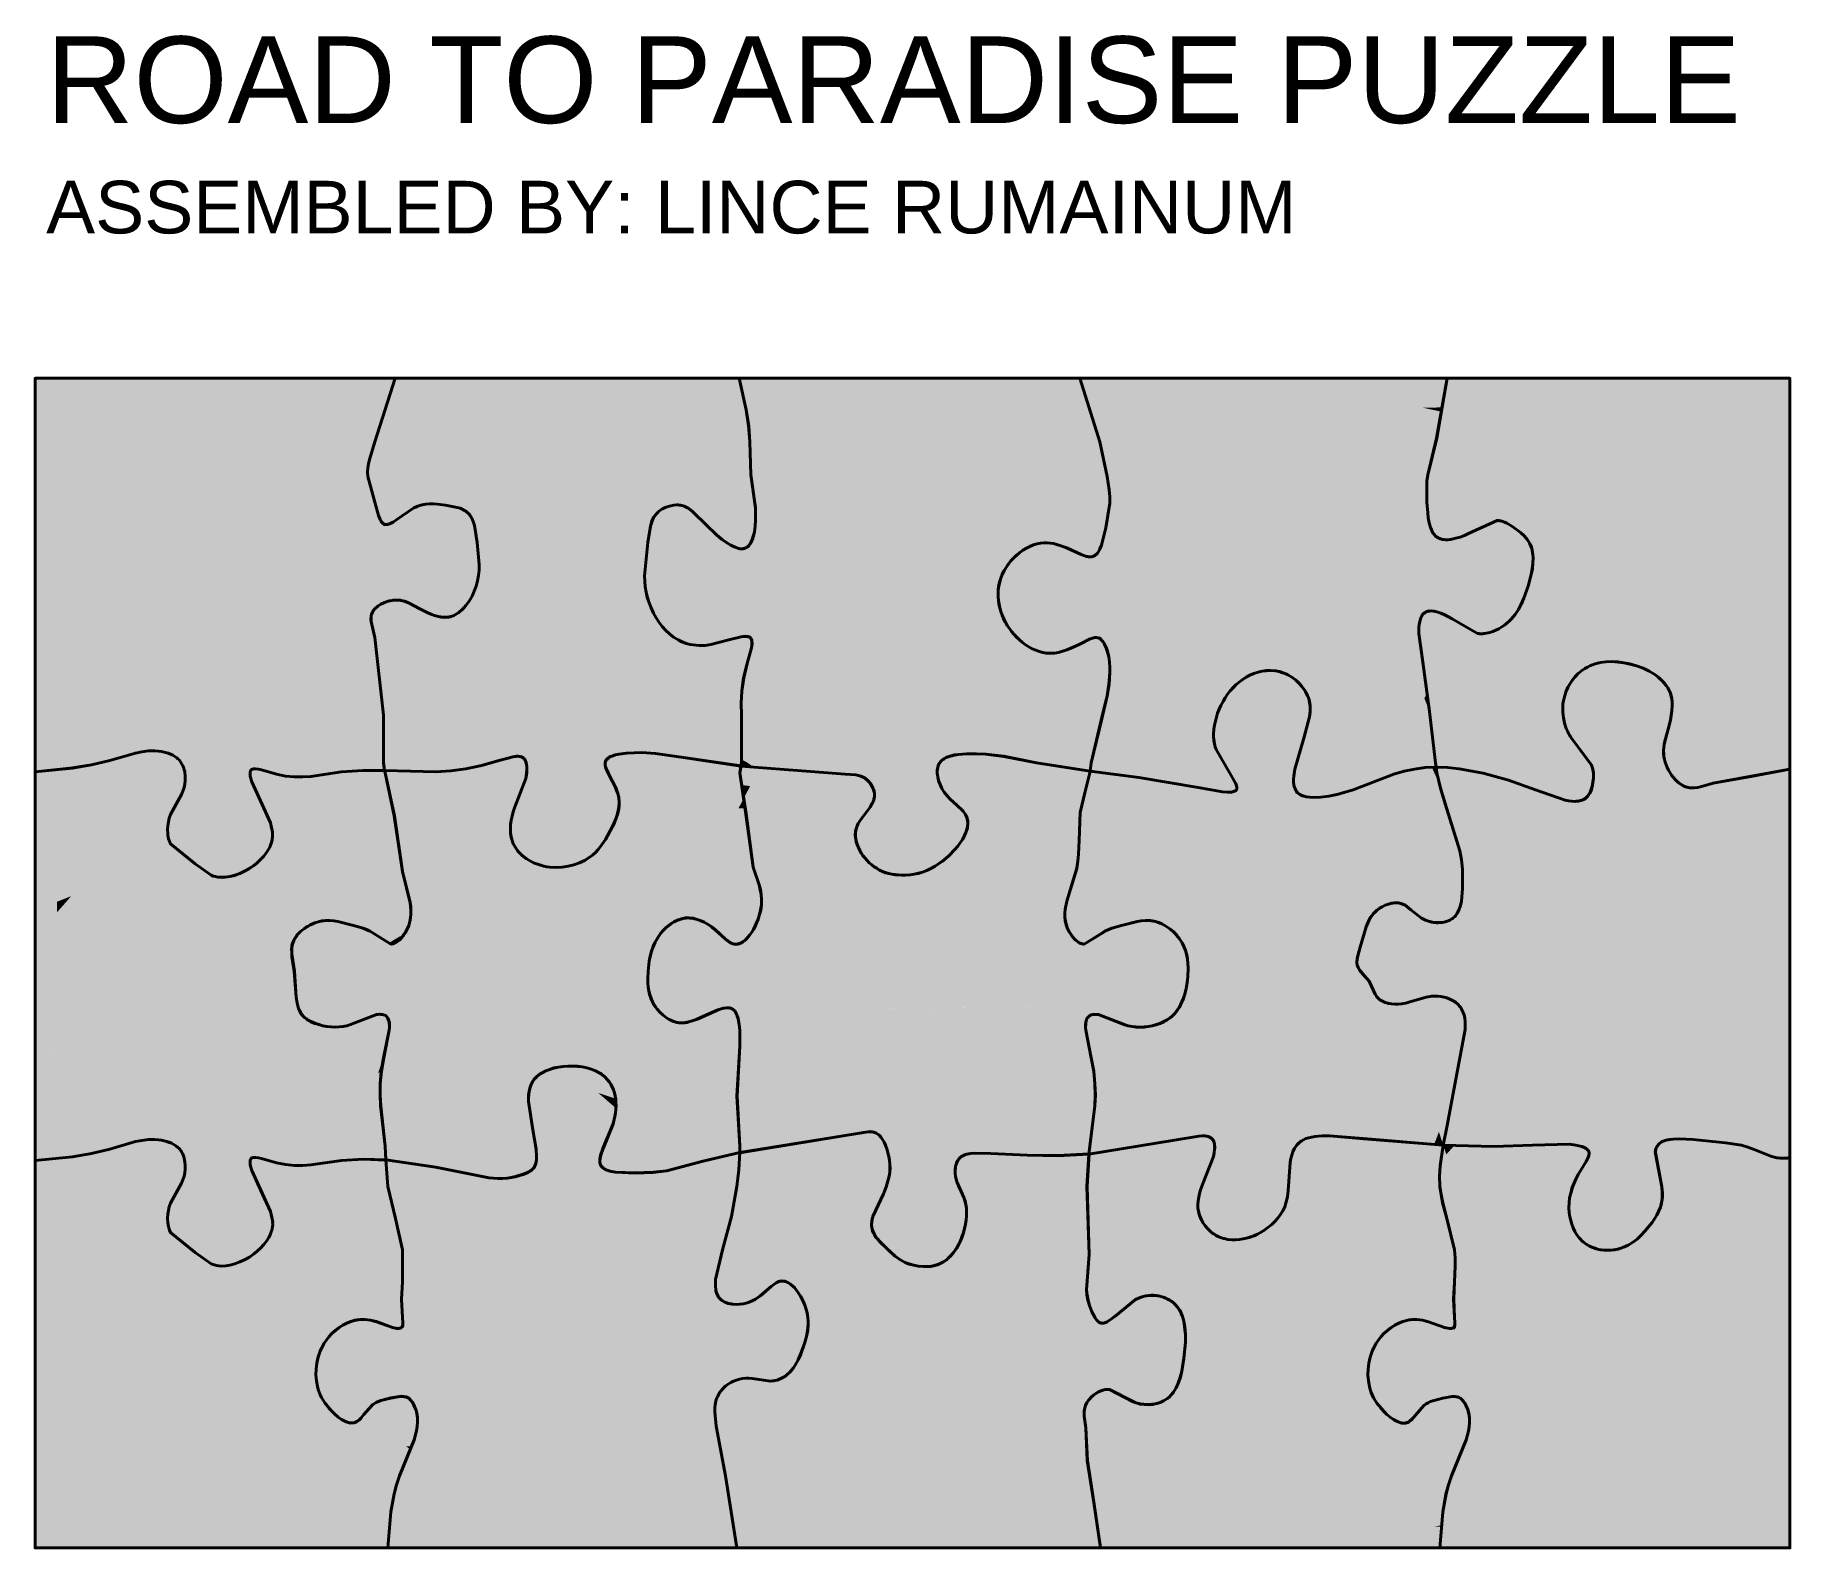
# Model space of a CAD drawing. Extents: x -1.448 to -0.448, y -1.05 to -0.188.
import ezdxf

# ---------------------------------------------------------------- set-up
doc = ezdxf.new("R2010")
doc.units = 0
doc.header["$MEASUREMENT"] = 0
doc.layers.get('0').update_dxf_attribs({"linetype": 'CONTINUOUS'})
for name, color, linetype in [('12', 12, 'CONTINUOUS'), ('142', 142, 'CONTINUOUS'), ('153', 153, 'CONTINUOUS'), ('196', 196, 'CONTINUOUS'), ('254', 254, 'CONTINUOUS'), ('30', 30, 'CONTINUOUS'), ('40', 40, 'CONTINUOUS'), ('94', 94, 'CONTINUOUS')]:
    doc.layers.add(name, color=color, linetype=linetype)
doc.layers.add('edges', color=10, linetype='CONTINUOUS', lineweight=40)
doc.layers.add('white', color=7, linetype='CONTINUOUS', true_color=0xfffffe)
doc.styles.get("Standard").update_dxf_attribs({"font": 'arial.ttf'})

msp = doc.modelspace()

# ---------------------------------------------------------------- texts
at = {"insert": (-1.442, -0.1888), "char_height": 0.049374, "width": 1.112491, "attachment_point": 1}
msp.add_mtext('ROAD TO PARADISE PUZZLE \\P{\\H0.6076x;ASSEMBLED BY: LINCE RUMAINUM}', dxfattribs=at)

# ---------------------------------------------------------------- blocks, each defined once
blk = doc.blocks.new('1')
at = {"layer": '142'}
for points in [[(0.2017, -0.0111), (0.0083, -0.0117), (0.0083, -0.2235), (0.0124, -0.223), (0.0124, -0.0145), (0.2006, -0.0145)], [(0.1897, -0.0511), (0.1901, -0.0487), (0.1906, -0.0462), (0.1937, -0.0362), (0.1999, -0.0167), (0.057, -0.041), (0.1327, -0.0781), (0.041, -0.1003), (0.0949, -0.1303), (0.0192, -0.1445), (0.0747, -0.1767), (0.0181, -0.206), (0.0349, -0.2197), (0.0426, -0.2179), (0.0572, -0.2136), (0.0609, -0.2129), (0.0646, -0.2124), (0.0665, -0.2123), (0.0683, -0.2124), (0.0702, -0.2125), (0.0721, -0.2128), (0.0728, -0.2129), (0.0758, -0.2137), (0.0785, -0.2148), (0.0808, -0.2163), (0.0814, -0.2169), (0.0823, -0.2176), (0.0837, -0.2199), (0.0844, -0.2212), (0.0846, -0.2217), (0.085, -0.2231), (0.0853, -0.2242), (0.0856, -0.2272), (0.0856, -0.2292), (0.0853, -0.2313), (0.0849, -0.2332), (0.0842, -0.2353), (0.0834, -0.2373), (0.0813, -0.241), (0.0772, -0.2486), (0.0765, -0.2507), (0.076, -0.2528), (0.0756, -0.255), (0.0755, -0.2572), (0.0756, -0.2594), (0.0757, -0.2604), (0.0759, -0.2615), (0.0761, -0.2625), (0.0764, -0.2634), (0.0768, -0.2644), (0.0772, -0.2653), (0.0913, -0.2768), (0.1003, -0.2832), (0.1015, -0.2837), (0.1028, -0.284), (0.1041, -0.2843), (0.1054, -0.2844), (0.1068, -0.2844), (0.1082, -0.2844), (0.1096, -0.2842), (0.111, -0.284), (0.1138, -0.2832), (0.1166, -0.2822), (0.1194, -0.2809), (0.1221, -0.2793), (0.1244, -0.2778), (0.1265, -0.2761), (0.1285, -0.2742), (0.1303, -0.2723), (0.1319, -0.2703), (0.1332, -0.2682), (0.1337, -0.2672), (0.1342, -0.2661), (0.1346, -0.265), (0.1349, -0.264), (0.1352, -0.2627), (0.1353, -0.2614), (0.1353, -0.2601), (0.1353, -0.2588), (0.1351, -0.2575), (0.1348, -0.2561), (0.1341, -0.2534), (0.1285, -0.2409), (0.1235, -0.23), (0.1228, -0.2276), (0.1225, -0.2261), (0.1225, -0.2246), (0.1228, -0.2233), (0.1237, -0.2228), (0.1247, -0.2226), (0.1257, -0.2226), (0.1273, -0.2228), (0.1291, -0.2232), (0.1375, -0.2256), (0.1428, -0.2267), (0.1478, -0.2272), (0.1526, -0.2272), (0.1571, -0.2269), (0.1746, -0.2243), (0.1867, -0.2235), (0.1992, -0.2236), (0.1986, -0.2191), (0.1986, -0.192), (0.1937, -0.1478), (0.1919, -0.1404), (0.1916, -0.1387), (0.1914, -0.1373), (0.1918, -0.1341), (0.1931, -0.1319), (0.1937, -0.1314), (0.194, -0.131), (0.1952, -0.13), (0.1956, -0.1296), (0.197, -0.1288), (0.1975, -0.1285), (0.1991, -0.1278), (0.1996, -0.1276), (0.2013, -0.1271), (0.2018, -0.1269), (0.2035, -0.1266), (0.2041, -0.1265), (0.2058, -0.1264), (0.2063, -0.1264), (0.2077, -0.1265), (0.2082, -0.1265), (0.2101, -0.127), (0.2108, -0.1271), (0.2132, -0.1281), (0.2192, -0.1313), (0.2234, -0.1335), (0.2255, -0.1344), (0.2277, -0.1352), (0.2299, -0.1358), (0.231, -0.136), (0.232, -0.1362), (0.2331, -0.1362), (0.2341, -0.1362), (0.2352, -0.1361), (0.2362, -0.136), (0.2369, -0.1358), (0.2375, -0.1356), (0.2388, -0.1351), (0.24, -0.1345), (0.2412, -0.1337), (0.2423, -0.1328), (0.2435, -0.1318), (0.2445, -0.1307), (0.2455, -0.1295), (0.2473, -0.127), (0.249, -0.1242), (0.2503, -0.1214), (0.2514, -0.1184), (0.2522, -0.1154), (0.2527, -0.1123), (0.253, -0.1093), (0.2531, -0.1062), (0.252, -0.0936), (0.2504, -0.0839), (0.2497, -0.0817), (0.2493, -0.0807), (0.2488, -0.0797), (0.2483, -0.0788), (0.2477, -0.0779), (0.247, -0.0771), (0.2462, -0.0764), (0.2457, -0.0759), (0.245, -0.0755), (0.2444, -0.0751), (0.2437, -0.0747), (0.2422, -0.0741), (0.2406, -0.0736), (0.2339, -0.0723), (0.2293, -0.0717), (0.2271, -0.0716), (0.2248, -0.0716), (0.2226, -0.0718), (0.2204, -0.0722), (0.2193, -0.0725), (0.2181, -0.0729), (0.217, -0.0734), (0.2159, -0.0739), (0.2062, -0.0805), (0.204, -0.0819), (0.2035, -0.0822), (0.202, -0.0829), (0.2011, -0.0833), (0.2004, -0.0833), (0.1992, -0.0835), (0.1974, -0.0819), (0.197, -0.0811), (0.1966, -0.0805), (0.1957, -0.0781), (0.1937, -0.0706), (0.1896, -0.0559), (0.1895, -0.0535)]]:
    blk.add_hatch(color=256, dxfattribs=at).paths.add_polyline_path(points)
at = {"layer": 'white'}
for points in [[(0.2052, 0), (0, 0), (0, -0.2243), (0.0083, -0.2235), (0.0083, -0.0117), (0.2017, -0.0111)], [(0.057, -0.041), (0.1999, -0.0167), (0.2006, -0.0145), (0.0124, -0.0145), (0.0124, -0.223), (0.0214, -0.2221), (0.0321, -0.2204), (0.0349, -0.2197), (0.0181, -0.206), (0.0747, -0.1767), (0.0192, -0.1445), (0.0949, -0.1303), (0.041, -0.1003), (0.1327, -0.0781)]]:
    blk.add_hatch(color=256, dxfattribs=at).paths.add_polyline_path(points)
at = {"layer": 'edges'}
blk.add_lwpolyline([(0.1906, -0.0462), (0.1937, -0.0362), (0.2052, 0), (0, 0), (0, -0.2243), (0.0214, -0.2221), (0.0321, -0.2204), (0.0426, -0.2179), (0.0572, -0.2136), (0.0609, -0.2129), (0.0646, -0.2124), (0.0665, -0.2123), (0.0683, -0.2124), (0.0702, -0.2125), (0.0721, -0.2128), (0.0728, -0.2129), (0.0758, -0.2137), (0.0785, -0.2148), (0.0808, -0.2163), (0.0814, -0.2169), (0.0823, -0.2176), (0.0837, -0.2199), (0.0844, -0.2212), (0.0846, -0.2217), (0.085, -0.2231), (0.0853, -0.2242), (0.0856, -0.2272), (0.0856, -0.2292), (0.0853, -0.2313), (0.0849, -0.2332), (0.0842, -0.2353), (0.0834, -0.2373), (0.0813, -0.241), (0.0772, -0.2486), (0.0765, -0.2507), (0.076, -0.2528), (0.0756, -0.255), (0.0755, -0.2572), (0.0756, -0.2594), (0.0757, -0.2604), (0.0759, -0.2615), (0.0761, -0.2625), (0.0764, -0.2634), (0.0768, -0.2644), (0.0772, -0.2653), (0.0913, -0.2768), (0.1003, -0.2832), (0.1015, -0.2837), (0.1028, -0.284), (0.1041, -0.2843), (0.1054, -0.2844), (0.1068, -0.2844), (0.1082, -0.2844), (0.1096, -0.2842), (0.111, -0.284), (0.1138, -0.2832), (0.1166, -0.2822), (0.1194, -0.2809), (0.1221, -0.2793), (0.1244, -0.2778), (0.1265, -0.2761), (0.1285, -0.2742), (0.1303, -0.2723), (0.1319, -0.2703), (0.1332, -0.2682), (0.1337, -0.2672), (0.1342, -0.2661), (0.1346, -0.265), (0.1349, -0.264), (0.1352, -0.2627), (0.1353, -0.2614), (0.1353, -0.2601), (0.1353, -0.2588), (0.1351, -0.2575), (0.1348, -0.2561), (0.1341, -0.2534), (0.1285, -0.2409), (0.1235, -0.23), (0.1228, -0.2276), (0.1226, -0.2265), (0.1225, -0.2256), (0.1225, -0.2252), (0.1225, -0.2247), (0.1226, -0.2243), (0.1227, -0.2239), (0.1229, -0.2234), (0.1232, -0.2231), (0.1236, -0.2229), (0.1239, -0.2227), (0.1245, -0.2226), (0.125, -0.2226), (0.1257, -0.2226), (0.1273, -0.2228), (0.1291, -0.2232), (0.1375, -0.2256), (0.1428, -0.2267), (0.1478, -0.2272), (0.1526, -0.2272), (0.1571, -0.2269), (0.1746, -0.2243), (0.1867, -0.2235), (0.1992, -0.2236), (0.1986, -0.2191), (0.1986, -0.192), (0.1937, -0.1478), (0.1919, -0.1404), (0.1916, -0.1387), (0.1914, -0.1373), (0.1918, -0.1341), (0.1931, -0.1319), (0.1937, -0.1314), (0.194, -0.131), (0.1952, -0.13), (0.1956, -0.1296), (0.197, -0.1288), (0.1975, -0.1285), (0.1991, -0.1278), (0.1996, -0.1276), (0.2013, -0.1271), (0.2018, -0.1269), (0.2035, -0.1266), (0.2041, -0.1265), (0.2058, -0.1264), (0.2063, -0.1264), (0.2077, -0.1265), (0.2082, -0.1265), (0.2101, -0.127), (0.2108, -0.1271), (0.2132, -0.1281), (0.2192, -0.1313), (0.2234, -0.1335), (0.2255, -0.1344), (0.2277, -0.1352), (0.2299, -0.1358), (0.231, -0.136), (0.232, -0.1362), (0.2331, -0.1362), (0.2341, -0.1362), (0.2352, -0.1361), (0.2362, -0.136), (0.2369, -0.1358), (0.2375, -0.1356), (0.2388, -0.1351), (0.24, -0.1345), (0.2412, -0.1337), (0.2423, -0.1328), (0.2435, -0.1318), (0.2445, -0.1307), (0.2455, -0.1295), (0.2473, -0.127), (0.249, -0.1242), (0.2503, -0.1214), (0.2514, -0.1184), (0.2522, -0.1154), (0.2527, -0.1123), (0.253, -0.1093), (0.2531, -0.1062), (0.252, -0.0936), (0.2504, -0.0839), (0.2497, -0.0817), (0.2493, -0.0807), (0.2488, -0.0797), (0.2483, -0.0788), (0.2477, -0.0779), (0.247, -0.0771), (0.2462, -0.0764), (0.2457, -0.0759), (0.245, -0.0755), (0.2444, -0.0751), (0.2437, -0.0747), (0.2422, -0.0741), (0.2406, -0.0736), (0.2339, -0.0723), (0.2293, -0.0717), (0.2271, -0.0716), (0.2248, -0.0716), (0.2226, -0.0718), (0.2204, -0.0722), (0.2193, -0.0725), (0.2181, -0.0729), (0.217, -0.0734), (0.2159, -0.0739), (0.2062, -0.0805), (0.204, -0.0819), (0.2035, -0.0822), (0.202, -0.0829), (0.2011, -0.0833), (0.2004, -0.0833), (0.1992, -0.0835), (0.1974, -0.0819), (0.197, -0.0811), (0.1966, -0.0805), (0.1957, -0.0781), (0.1937, -0.0706), (0.1896, -0.0559), (0.1895, -0.0535), (0.1897, -0.0511), (0.1901, -0.0487)], close=True, dxfattribs=at)
blk = doc.blocks.new('2')
at = {"layer": '142'}
blk.add_hatch(color=256, dxfattribs=at).paths.add_polyline_path([(0.2014, -0.027), (0.2, -0.0179), (0.1983, -0.0105), (-0.0035, -0.0111), (-0.0046, -0.0145), (0.0074, -0.0145), (-0.0053, -0.0167), (-0.0115, -0.0362), (-0.0146, -0.0462), (-0.0151, -0.0487), (-0.0155, -0.0511), (-0.0157, -0.0535), (-0.0156, -0.0559), (-0.0115, -0.0706), (-0.0095, -0.0781), (-0.0089, -0.0797), (-0.0086, -0.0805), (-0.0082, -0.0811), (-0.0078, -0.0817), (-0.0076, -0.082), (-0.0074, -0.0822), (-0.0072, -0.0824), (-0.007, -0.0826), (-0.0068, -0.0828), (-0.0066, -0.083), (-0.0064, -0.083), (-0.0062, -0.0831), (-0.006, -0.0832), (-0.0058, -0.0832), (-0.0056, -0.0833), (-0.0054, -0.0833), (-0.0052, -0.0833), (-0.005, -0.0833), (-0.0046, -0.0833), (-0.0042, -0.0832), (-0.0037, -0.0831), (-0.0032, -0.0829), (-0.0022, -0.0825), (-0.0012, -0.0819), (0.001, -0.0805), (0.0107, -0.0739), (0.0118, -0.0734), (0.0124, -0.0731), (0.0147, -0.0723), (0.0174, -0.0718), (0.0196, -0.0716), (0.0219, -0.0716), (0.0241, -0.0717), (0.0287, -0.0723), (0.0354, -0.0736), (0.037, -0.0741), (0.0385, -0.0747), (0.0388, -0.0749), (0.0406, -0.0759), (0.041, -0.0764), (0.0415, -0.0767), (0.0428, -0.0783), (0.0439, -0.0801), (0.0445, -0.0817), (0.0452, -0.0839), (0.0468, -0.0936), (0.0479, -0.1062), (0.0478, -0.1093), (0.0475, -0.1123), (0.047, -0.1154), (0.0462, -0.1184), (0.0451, -0.1214), (0.0438, -0.1242), (0.0421, -0.127), (0.0403, -0.1295), (0.0393, -0.1307), (0.0383, -0.1318), (0.0377, -0.1324), (0.0354, -0.1341), (0.033, -0.1354), (0.0323, -0.1356), (0.0317, -0.1359), (0.031, -0.136), (0.0305, -0.1361), (0.0284, -0.1363), (0.0263, -0.1361), (0.0247, -0.1358), (0.0225, -0.1352), (0.0203, -0.1344), (0.0182, -0.1335), (0.014, -0.1313), (0.008, -0.1281), (0.0065, -0.1275), (0.0049, -0.127), (0.0033, -0.1266), (0.0025, -0.1265), (0.0016, -0.1264), (0.0006, -0.1264), (-0.0006, -0.1265), (-0.0017, -0.1266), (-0.0028, -0.1268), (-0.0039, -0.1271), (-0.005, -0.1274), (-0.0061, -0.1278), (-0.0072, -0.1283), (-0.0082, -0.1288), (-0.0091, -0.1293), (-0.01, -0.13), (-0.0108, -0.1306), (-0.0115, -0.1314), (-0.0122, -0.1321), (-0.0125, -0.1325), (-0.0127, -0.133), (-0.0129, -0.1334), (-0.0131, -0.1338), (-0.0134, -0.1346), (-0.0136, -0.1353), (-0.0137, -0.1362), (-0.0137, -0.137), (-0.0137, -0.1378), (-0.0136, -0.1387), (-0.0133, -0.1404), (-0.0115, -0.1478), (-0.0066, -0.192), (-0.0066, -0.2191), (-0.006, -0.2236), (0.0232, -0.2243), (0.0317, -0.2238), (0.0402, -0.2226), (0.0492, -0.2207), (0.0499, -0.2195), (0.0546, -0.2124), (0.0597, -0.2053), (0.0654, -0.1974), (0.0722, -0.1903), (0.0805, -0.1831), (0.0898, -0.1767), (0.1007, -0.1703), (0.1131, -0.1653), (0.1271, -0.1624), (0.1406, -0.1624), (0.1541, -0.1645), (0.166, -0.1681), (0.1764, -0.1724), (0.1842, -0.176), (0.1894, -0.1788), (0.1914, -0.1803), (0.1925, -0.1788), (0.1961, -0.176), (0.198, -0.1744), (0.1985, -0.1708), (0.2006, -0.1625), (0.203, -0.1536), (0.2033, -0.1517), (0.2033, -0.1509), (0.2033, -0.1507), (0.2028, -0.151), (0.1961, -0.1538), (0.1914, -0.1567), (0.1883, -0.1588), (0.1873, -0.1595), (0.1868, -0.1588), (0.1852, -0.1581), (0.1821, -0.1567), (0.179, -0.1545), (0.1748, -0.1524), (0.1745, -0.1522), (0.1733, -0.1523), (0.1699, -0.152), (0.1682, -0.1517), (0.1666, -0.1513), (0.1659, -0.1512), (0.1631, -0.1501), (0.1612, -0.1491), (0.1587, -0.1476), (0.1563, -0.1457), (0.1546, -0.1453), (0.1484, -0.1445), (0.1411, -0.1438), (0.1328, -0.1431), (0.1235, -0.1438), (0.1137, -0.1453), (0.1023, -0.1481), (0.0903, -0.1524), (0.0784, -0.1588), (0.067, -0.1667), (0.0577, -0.1767), (0.0494, -0.186), (0.0426, -0.1953), (0.0374, -0.2031), (0.0343, -0.2081), (0.0333, -0.2102), (0.0214, -0.1874), (0.039, -0.1767), (0.0374, -0.1503), (0.0608, -0.1595), (0.0686, -0.1245), (0.0981, -0.1374), (0.1131, -0.106), (0.1375, -0.1303), (0.1429, -0.121), (0.1425, -0.1188), (0.1422, -0.1157), (0.142, -0.1126), (0.1439, -0.0936), (0.1455, -0.0842), (0.1461, -0.082), (0.1463, -0.0815), (0.1473, -0.0794), (0.1482, -0.0781), (0.1485, -0.0776), (0.1497, -0.0764), (0.1499, -0.0761), (0.1509, -0.0753), (0.1523, -0.0744), (0.1539, -0.0737), (0.1555, -0.0731), (0.1571, -0.0726), (0.1588, -0.0723), (0.1604, -0.0722), (0.1607, -0.0722), (0.162, -0.0723), (0.1626, -0.0723), (0.1641, -0.0727), (0.1647, -0.0729), (0.1662, -0.0736), (0.1666, -0.0738), (0.168, -0.0747), (0.1699, -0.0762), (0.1772, -0.0836), (0.1831, -0.0892), (0.1862, -0.0918), (0.1893, -0.094), (0.1909, -0.0949), (0.1923, -0.0957), (0.1938, -0.0963), (0.1952, -0.0968), (0.1959, -0.097), (0.1965, -0.0971), (0.1971, -0.0971), (0.1978, -0.0971), (0.1983, -0.0971), (0.1989, -0.097), (0.1992, -0.0969), (0.1995, -0.0968), (0.1997, -0.0967), (0.2, -0.0966), (0.2004, -0.0963), (0.2008, -0.096), (0.2012, -0.0956), (0.2016, -0.0952), (0.202, -0.0948), (0.2023, -0.0943), (0.2029, -0.0932), (0.2035, -0.0919), (0.2039, -0.0906), (0.2047, -0.0876), (0.2052, -0.0842), (0.2054, -0.0808), (0.2053, -0.0738), (0.2026, -0.0551), (0.2022, -0.0362)])
at = {"layer": '254'}
for points in [[(0.1541, -0.1645), (0.1406, -0.1624), (0.1271, -0.1624), (0.1131, -0.1653), (0.1007, -0.1703), (0.0898, -0.1767), (0.0805, -0.1831), (0.0722, -0.1903), (0.0654, -0.1974), (0.0597, -0.2053), (0.0546, -0.2124), (0.0499, -0.2195), (0.0492, -0.2207), (0.0492, -0.2207), (0.0549, -0.2191), (0.0582, -0.2145), (0.0644, -0.2067), (0.0711, -0.1995), (0.0789, -0.1924), (0.0883, -0.186), (0.0991, -0.1795), (0.1116, -0.1745), (0.1256, -0.1717), (0.1396, -0.1717), (0.1525, -0.1738), (0.165, -0.1774), (0.1754, -0.1817), (0.1831, -0.1853), (0.1883, -0.1881), (0.1904, -0.1895), (0.1914, -0.1881), (0.1951, -0.1853), (0.1972, -0.1835), (0.1975, -0.1782), (0.198, -0.1744), (0.1961, -0.176), (0.1925, -0.1788), (0.1914, -0.1803), (0.1894, -0.1788), (0.1842, -0.176), (0.1764, -0.1724), (0.166, -0.1681)], [(0.1888, -0.2145), (0.1842, -0.2131), (0.18, -0.2124), (0.1774, -0.2117), (0.1764, -0.2117), (0.1671, -0.2117), (0.1846, -0.2191), (0.197, -0.221), (0.1973, -0.2191), (0.1973, -0.2173), (0.1945, -0.216)]]:
    blk.add_hatch(color=256, dxfattribs=at).paths.add_polyline_path(points)
at = {"layer": '40'}
h = blk.add_hatch(color=256, dxfattribs=at)
h.paths.add_polyline_path([(0.1137, -0.1453), (0.1235, -0.1438), (0.1328, -0.1431), (0.1411, -0.1438), (0.1484, -0.1445), (0.1546, -0.1453), (0.1563, -0.1457), (0.1542, -0.1437), (0.1522, -0.1415), (0.1504, -0.1391), (0.1487, -0.1366), (0.1472, -0.1338), (0.1458, -0.1309), (0.1447, -0.128), (0.1437, -0.1249), (0.143, -0.1219), (0.1429, -0.121), (0.1375, -0.1303), (0.1131, -0.106), (0.0981, -0.1374), (0.0686, -0.1245), (0.0608, -0.1595), (0.0374, -0.1503), (0.039, -0.1767), (0.0214, -0.1874), (0.0333, -0.2102), (0.0343, -0.2081), (0.0374, -0.2031), (0.0426, -0.1953), (0.0494, -0.186), (0.0577, -0.1767), (0.067, -0.1667), (0.0784, -0.1588), (0.0903, -0.1524), (0.1023, -0.1481)])
h.paths.add_polyline_path([(0.2028, -0.151), (0.2033, -0.1507), (0.2033, -0.1501), (0.2032, -0.1497), (0.2032, -0.1493), (0.2031, -0.149), (0.2029, -0.1487), (0.2028, -0.1484), (0.2027, -0.1483), (0.2026, -0.1482), (0.2025, -0.1481), (0.2024, -0.148), (0.2023, -0.1478), (0.2022, -0.1478), (0.202, -0.1476), (0.2018, -0.1475), (0.2015, -0.1474), (0.2013, -0.1473), (0.201, -0.1472), (0.2007, -0.1472), (0.2001, -0.1471), (0.1994, -0.1471), (0.1986, -0.1471), (0.1971, -0.1473), (0.1902, -0.1491), (0.1799, -0.1518), (0.1767, -0.1522), (0.1745, -0.1522), (0.1748, -0.1524), (0.179, -0.1545), (0.1821, -0.1567), (0.1852, -0.1581), (0.1868, -0.1588), (0.1873, -0.1595), (0.1883, -0.1588), (0.1914, -0.1567), (0.1961, -0.1538)])
at = {"layer": 'white'}
for points in [[(0.196, 0), (0, 0), (-0.0035, -0.0111), (0.1983, -0.0105)], [(0.0074, -0.0145), (-0.0046, -0.0145), (-0.0053, -0.0167)], [(0.1973, -0.192), (0.1971, -0.1851), (0.1972, -0.1835), (0.1951, -0.1853), (0.1914, -0.1881), (0.1904, -0.1895), (0.1883, -0.1881), (0.1831, -0.1853), (0.1754, -0.1817), (0.165, -0.1774), (0.1525, -0.1738), (0.1396, -0.1717), (0.1256, -0.1717), (0.1116, -0.1745), (0.0991, -0.1795), (0.0883, -0.186), (0.0789, -0.1924), (0.0711, -0.1995), (0.0644, -0.2067), (0.0582, -0.2145), (0.0549, -0.2191), (0.0591, -0.2179), (0.0672, -0.2157), (0.069, -0.2155), (0.0694, -0.2154), (0.0707, -0.2155), (0.0714, -0.2156), (0.0721, -0.2159), (0.0727, -0.2161), (0.0732, -0.2166), (0.0736, -0.217), (0.0742, -0.2181), (0.0746, -0.2189), (0.075, -0.2215), (0.075, -0.2231), (0.0749, -0.2248), (0.0745, -0.2281), (0.0681, -0.2448), (0.0673, -0.2471), (0.0666, -0.2495), (0.0661, -0.2519), (0.0658, -0.2544), (0.0657, -0.2569), (0.0658, -0.2593), (0.0659, -0.2605), (0.0661, -0.2617), (0.0664, -0.2628), (0.0668, -0.264), (0.0673, -0.2653), (0.068, -0.2665), (0.0687, -0.2677), (0.0695, -0.2689), (0.0705, -0.27), (0.0715, -0.2711), (0.0725, -0.2721), (0.0737, -0.273), (0.0749, -0.2739), (0.0762, -0.2747), (0.0789, -0.2761), (0.0817, -0.2772), (0.0847, -0.2781), (0.0864, -0.2784), (0.0882, -0.2786), (0.0916, -0.2788), (0.0951, -0.2786), (0.0985, -0.2781), (0.1018, -0.2773), (0.105, -0.2762), (0.1079, -0.2748), (0.1106, -0.2732), (0.1124, -0.2718), (0.1141, -0.2703), (0.1156, -0.2686), (0.1171, -0.2668), (0.1198, -0.2628), (0.1225, -0.258), (0.1248, -0.2533), (0.1259, -0.2508), (0.1267, -0.2481), (0.1273, -0.2454), (0.1275, -0.2439), (0.1276, -0.2425), (0.1276, -0.2411), (0.1275, -0.2396), (0.1272, -0.2381), (0.1268, -0.2366), (0.126, -0.2343), (0.1249, -0.2319), (0.1225, -0.2273), (0.1205, -0.2232), (0.1203, -0.2228), (0.1199, -0.2214), (0.1196, -0.2205), (0.1196, -0.2198), (0.1196, -0.2189), (0.1199, -0.2183), (0.1201, -0.2178), (0.1207, -0.217), (0.1211, -0.2166), (0.1223, -0.2158), (0.1236, -0.2153), (0.1254, -0.2147), (0.1275, -0.2142), (0.1319, -0.2136), (0.1405, -0.2133), (0.1484, -0.2138), (0.1629, -0.216), (0.1846, -0.2191), (0.1671, -0.2117), (0.1764, -0.2117), (0.1774, -0.2117), (0.18, -0.2124), (0.1842, -0.2131), (0.1888, -0.2145), (0.1945, -0.216), (0.1973, -0.2173)]]:
    blk.add_hatch(color=256, dxfattribs=at).paths.add_polyline_path(points)
at = {"layer": 'edges'}
blk.add_lwpolyline([(0.1461, -0.082), (0.1463, -0.0815), (0.1473, -0.0794), (0.1482, -0.0781), (0.1485, -0.0776), (0.1497, -0.0764), (0.1499, -0.0761), (0.1509, -0.0753), (0.1523, -0.0744), (0.1539, -0.0737), (0.1555, -0.0731), (0.1571, -0.0726), (0.1588, -0.0723), (0.1604, -0.0722), (0.1607, -0.0722), (0.162, -0.0723), (0.1626, -0.0723), (0.1641, -0.0727), (0.1647, -0.0729), (0.1662, -0.0736), (0.1666, -0.0738), (0.168, -0.0747), (0.1699, -0.0762), (0.1772, -0.0836), (0.1831, -0.0892), (0.1862, -0.0918), (0.1893, -0.094), (0.1909, -0.0949), (0.1923, -0.0957), (0.1938, -0.0963), (0.1952, -0.0968), (0.1959, -0.097), (0.1965, -0.0971), (0.1971, -0.0971), (0.1978, -0.0971), (0.1983, -0.0971), (0.1989, -0.097), (0.1992, -0.0969), (0.1995, -0.0968), (0.1997, -0.0967), (0.2, -0.0966), (0.2004, -0.0963), (0.2008, -0.096), (0.2012, -0.0956), (0.2016, -0.0952), (0.202, -0.0948), (0.2023, -0.0943), (0.2029, -0.0932), (0.2035, -0.0919), (0.2039, -0.0906), (0.2047, -0.0876), (0.2052, -0.0842), (0.2054, -0.0808), (0.2053, -0.0738), (0.2026, -0.0551), (0.2022, -0.0362), (0.2014, -0.027), (0.2, -0.0179), (0.196, 0), (0, 0), (-0.0115, -0.0362), (-0.0146, -0.0462), (-0.0151, -0.0487), (-0.0155, -0.0511), (-0.0157, -0.0535), (-0.0156, -0.0559), (-0.0115, -0.0706), (-0.0095, -0.0781), (-0.0089, -0.0797), (-0.0086, -0.0805), (-0.0082, -0.0811), (-0.0078, -0.0817), (-0.0076, -0.082), (-0.0074, -0.0822), (-0.0072, -0.0824), (-0.007, -0.0826), (-0.0068, -0.0828), (-0.0066, -0.083), (-0.0064, -0.083), (-0.0062, -0.0831), (-0.006, -0.0832), (-0.0058, -0.0832), (-0.0056, -0.0833), (-0.0054, -0.0833), (-0.0052, -0.0833), (-0.005, -0.0833), (-0.0046, -0.0833), (-0.0042, -0.0832), (-0.0037, -0.0831), (-0.0032, -0.0829), (-0.0022, -0.0825), (-0.0012, -0.0819), (0.001, -0.0805), (0.0107, -0.0739), (0.0124, -0.0731), (0.0147, -0.0723), (0.0174, -0.0718), (0.0196, -0.0716), (0.0219, -0.0716), (0.0241, -0.0717), (0.0287, -0.0723), (0.0354, -0.0736), (0.037, -0.0741), (0.0388, -0.0749), (0.0406, -0.0759), (0.041, -0.0764), (0.0415, -0.0767), (0.0428, -0.0783), (0.0439, -0.0801), (0.0445, -0.0817), (0.0452, -0.0839), (0.0468, -0.0936), (0.0479, -0.1062), (0.0478, -0.1093), (0.0475, -0.1123), (0.047, -0.1154), (0.0462, -0.1184), (0.0451, -0.1214), (0.0438, -0.1242), (0.0421, -0.127), (0.0403, -0.1295), (0.0393, -0.1307), (0.0377, -0.1324), (0.0354, -0.1341), (0.033, -0.1354), (0.0323, -0.1356), (0.0317, -0.1359), (0.031, -0.136), (0.0305, -0.1361), (0.0284, -0.1363), (0.0263, -0.1361), (0.0247, -0.1358), (0.0225, -0.1352), (0.0203, -0.1344), (0.0182, -0.1335), (0.014, -0.1313), (0.008, -0.1281), (0.0065, -0.1275), (0.0049, -0.127), (0.0033, -0.1266), (0.0025, -0.1265), (0.0016, -0.1264), (0.0006, -0.1264), (-0.0006, -0.1265), (-0.0017, -0.1266), (-0.0028, -0.1268), (-0.0039, -0.1271), (-0.005, -0.1274), (-0.0061, -0.1278), (-0.0072, -0.1283), (-0.0082, -0.1288), (-0.0091, -0.1293), (-0.01, -0.13), (-0.0108, -0.1306), (-0.0115, -0.1314), (-0.0122, -0.1321), (-0.0125, -0.1325), (-0.0127, -0.133), (-0.0129, -0.1334), (-0.0131, -0.1338), (-0.0134, -0.1346), (-0.0136, -0.1353), (-0.0137, -0.1362), (-0.0137, -0.137), (-0.0137, -0.1378), (-0.0136, -0.1387), (-0.0133, -0.1404), (-0.0115, -0.1478), (-0.0066, -0.192), (-0.0066, -0.2191), (-0.006, -0.2236), (0.0232, -0.2243), (0.0317, -0.2238), (0.0402, -0.2226), (0.0492, -0.2207), (0.0591, -0.2179), (0.0672, -0.2157), (0.069, -0.2155), (0.0694, -0.2154), (0.0707, -0.2155), (0.0714, -0.2156), (0.0721, -0.2159), (0.0727, -0.2161), (0.0732, -0.2166), (0.0736, -0.217), (0.0742, -0.2181), (0.0746, -0.2189), (0.075, -0.2215), (0.075, -0.2231), (0.0749, -0.2248), (0.0745, -0.2281), (0.0681, -0.2448), (0.0673, -0.2471), (0.0666, -0.2495), (0.0661, -0.2519), (0.0658, -0.2544), (0.0657, -0.2569), (0.0658, -0.2593), (0.0659, -0.2605), (0.0661, -0.2617), (0.0664, -0.2628), (0.0668, -0.264), (0.0673, -0.2653), (0.068, -0.2665), (0.0687, -0.2677), (0.0695, -0.2689), (0.0705, -0.27), (0.0715, -0.2711), (0.0725, -0.2721), (0.0737, -0.273), (0.0749, -0.2739), (0.0762, -0.2747), (0.0789, -0.2761), (0.0817, -0.2772), (0.0847, -0.2781), (0.0864, -0.2784), (0.0882, -0.2786), (0.0916, -0.2788), (0.0951, -0.2786), (0.0985, -0.2781), (0.1018, -0.2773), (0.105, -0.2762), (0.1079, -0.2748), (0.1106, -0.2732), (0.1124, -0.2718), (0.1141, -0.2703), (0.1156, -0.2686), (0.1171, -0.2668), (0.1198, -0.2628), (0.1225, -0.258), (0.1248, -0.2533), (0.1259, -0.2508), (0.1267, -0.2481), (0.1273, -0.2454), (0.1275, -0.2439), (0.1276, -0.2425), (0.1276, -0.2411), (0.1275, -0.2396), (0.1272, -0.2381), (0.1268, -0.2366), (0.126, -0.2343), (0.1249, -0.2319), (0.1225, -0.2273), (0.1205, -0.2232), (0.1203, -0.2228), (0.1199, -0.2214), (0.1196, -0.2205), (0.1196, -0.2198), (0.1196, -0.2189), (0.1199, -0.2183), (0.1201, -0.2178), (0.1207, -0.217), (0.1211, -0.2166), (0.1223, -0.2158), (0.1236, -0.2153), (0.1254, -0.2147), (0.1275, -0.2142), (0.1319, -0.2136), (0.1405, -0.2133), (0.1484, -0.2138), (0.1629, -0.216), (0.197, -0.221), (0.1973, -0.2191), (0.1973, -0.192), (0.1971, -0.1851), (0.1975, -0.1782), (0.1985, -0.1708), (0.2006, -0.1625), (0.203, -0.1536), (0.2033, -0.1517), (0.2033, -0.1509), (0.2033, -0.1501), (0.2032, -0.1497), (0.2032, -0.1493), (0.2031, -0.149), (0.2029, -0.1487), (0.2028, -0.1484), (0.2027, -0.1483), (0.2026, -0.1482), (0.2025, -0.1481), (0.2024, -0.148), (0.2023, -0.1478), (0.2022, -0.1478), (0.202, -0.1476), (0.2018, -0.1475), (0.2015, -0.1474), (0.2013, -0.1473), (0.201, -0.1472), (0.2007, -0.1472), (0.2001, -0.1471), (0.1994, -0.1471), (0.1986, -0.1471), (0.1971, -0.1473), (0.1902, -0.1491), (0.1799, -0.1518), (0.1767, -0.1522), (0.1733, -0.1523), (0.1699, -0.152), (0.1682, -0.1517), (0.1666, -0.1513), (0.1659, -0.1512), (0.1631, -0.1501), (0.1612, -0.1491), (0.1587, -0.1476), (0.1564, -0.1457), (0.1542, -0.1437), (0.1522, -0.1415), (0.1504, -0.1391), (0.1487, -0.1366), (0.1472, -0.1338), (0.1458, -0.1309), (0.1447, -0.128), (0.1437, -0.1249), (0.143, -0.1219), (0.1425, -0.1188), (0.1422, -0.1157), (0.142, -0.1126), (0.1439, -0.0936), (0.1455, -0.0842)], close=True, dxfattribs=at)
blk = doc.blocks.new('6')
at = {"layer": '142'}
for points in [[(0.1995, -0.0006), (0.1992, 0.0007), (0.1867, 0.0008), (0.1746, 0), (0.1571, -0.0026), (0.1526, -0.0029), (0.1478, -0.0029), (0.1428, -0.0024), (0.1375, -0.0013), (0.1291, 0.0011), (0.1273, 0.0015), (0.1257, 0.0017), (0.125, 0.0017), (0.1245, 0.0017), (0.1239, 0.0016), (0.1236, 0.0014), (0.1232, 0.0012), (0.1229, 0.0009), (0.1227, 0.0004), (0.1226, 0), (0.1225, -0.0005), (0.1225, -0.0009), (0.1225, -0.0013), (0.1226, -0.0023), (0.1228, -0.0033), (0.1235, -0.0057), (0.1285, -0.0166), (0.1341, -0.0291), (0.1348, -0.0319), (0.1351, -0.0332), (0.1353, -0.0345), (0.1353, -0.0358), (0.1353, -0.0371), (0.1352, -0.0384), (0.1349, -0.0397), (0.1346, -0.0408), (0.1342, -0.0418), (0.1337, -0.0429), (0.1332, -0.0439), (0.1319, -0.046), (0.1303, -0.048), (0.1285, -0.05), (0.1265, -0.0518), (0.1244, -0.0535), (0.1221, -0.0551), (0.1194, -0.0566), (0.1166, -0.0579), (0.1138, -0.059), (0.111, -0.0597), (0.1096, -0.0599), (0.1082, -0.0601), (0.1068, -0.0602), (0.1054, -0.0601), (0.1041, -0.06), (0.1028, -0.0597), (0.1015, -0.0594), (0.1003, -0.0589), (0.0913, -0.0525), (0.0772, -0.041), (0.0768, -0.0401), (0.0764, -0.0391), (0.0761, -0.0382), (0.0759, -0.0372), (0.0757, -0.0361), (0.0756, -0.0351), (0.0755, -0.0329), (0.0756, -0.0307), (0.076, -0.0285), (0.0765, -0.0264), (0.0772, -0.0243), (0.0813, -0.0167), (0.0834, -0.013), (0.0842, -0.011), (0.0849, -0.009), (0.0853, -0.007), (0.0856, -0.0049), (0.0856, -0.0029), (0.0853, 0.0001), (0.085, 0.0012), (0.0846, 0.0026), (0.0844, 0.0031), (0.0837, 0.0044), (0.0823, 0.0067), (0.0814, 0.0074), (0.0808, 0.008), (0.0785, 0.0095), (0.0758, 0.0106), (0.0728, 0.0114), (0.0721, 0.0115), (0.0702, 0.0118), (0.0683, 0.0119), (0.0665, 0.012), (0.0646, 0.0119), (0.0609, 0.0114), (0.0572, 0.0107), (0.0426, 0.0064), (0.0349, 0.0046), (0.0477, -0.006), (0.015, -0.036), (0.0301, -0.0488), (0.015, -0.0617), (0.0218, -0.0695), (0.0203, -0.0712), (0.0228, -0.0767), (0.0347, -0.0638), (0.0524, -0.0752), (0.0793, -0.071), (0.1008, -0.086), (0.1027, -0.0845), (0.1078, -0.0802), (0.113, -0.076), (0.1182, -0.0724), (0.1224, -0.0695), (0.1265, -0.0681), (0.1312, -0.0667), (0.1353, -0.0667), (0.1395, -0.066), (0.1431, -0.0667), (0.1457, -0.0667), (0.1478, -0.0674), (0.1483, -0.0674), (0.1488, -0.066), (0.1509, -0.0624), (0.1545, -0.0567), (0.1587, -0.0502), (0.1644, -0.0431), (0.1711, -0.0352), (0.1789, -0.0288), (0.1872, -0.0231), (0.1965, -0.0195), (0.2033, -0.0185)], [(0.0124, 0.0012), (0.0083, 0.0008), (0.0083, -0.0758), (0.0124, -0.0741)]]:
    blk.add_hatch(color=256, dxfattribs=at).paths.add_polyline_path(points)
at = {"layer": '153'}
h = blk.add_hatch(color=256, dxfattribs=at)
h.paths.add_polyline_path([(0.0306, -0.0752), (0.0187, -0.0874), (0.0181, -0.0795), (0.0114, -0.0888), (0.0104, -0.1045)])
h.paths.add_polyline_path([(0.0783, -0.0731), (0.0576, -0.0788), (0.0539, -0.086), (0.0368, -0.0695), (0.0493, -0.1102), (0.0596, -0.0938), (0.0798, -0.1074), (0.0752, -0.0917), (0.0898, -0.0971), (0.0902, -0.0952), (0.0913, -0.0945), (0.0938, -0.0917)])
h.paths.add_polyline_path([(0.0938, -0.0917), (0.0913, -0.0945), (0.0902, -0.0952), (0.0898, -0.0971), (0.0948, -0.099), (0.0959, -0.0981), (0.0978, -0.0965)])
h.paths.add_polyline_path([(0.0978, -0.0965), (0.0959, -0.0981), (0.0948, -0.099), (0.1021, -0.1017)])
blk.add_hatch(color=256, dxfattribs=at).paths.add_polyline_path([(0.1486, -0.0941), (0.1487, -0.0939), (0.1421, -0.0888), (0.111, -0.0952), (0.1146, -0.1152), (0.1281, -0.0981), (0.141, -0.1152), (0.1395, -0.0974), (0.1464, -0.0998), (0.1464, -0.0992), (0.1466, -0.0983), (0.1469, -0.0974), (0.1474, -0.0962), (0.1479, -0.0951)])
at = {"layer": '254'}
blk.add_hatch(color=256, dxfattribs=at).paths.add_polyline_path([(0.2047, -0.0251), (0.2033, -0.0185), (0.1965, -0.0195), (0.1872, -0.0231), (0.1789, -0.0288), (0.1711, -0.0352), (0.1644, -0.0431), (0.1587, -0.0502), (0.1545, -0.0567), (0.1509, -0.0624), (0.1488, -0.066), (0.1483, -0.0674), (0.1478, -0.0674), (0.1457, -0.0667), (0.1431, -0.0667), (0.1395, -0.066), (0.1353, -0.0667), (0.1312, -0.0667), (0.1265, -0.0681), (0.1224, -0.0695), (0.1182, -0.0724), (0.113, -0.076), (0.1078, -0.0802), (0.1027, -0.0845), (0.1008, -0.086), (0.1061, -0.0897), (0.1063, -0.0895), (0.1115, -0.0852), (0.1167, -0.0817), (0.1213, -0.0788), (0.1255, -0.0774), (0.1301, -0.076), (0.1343, -0.076), (0.1379, -0.0752), (0.1415, -0.076), (0.1441, -0.076), (0.1462, -0.0767), (0.1467, -0.0767), (0.1472, -0.0752), (0.1493, -0.0717), (0.1529, -0.066), (0.1571, -0.0595), (0.1628, -0.0524), (0.1695, -0.0445), (0.1773, -0.0381), (0.1861, -0.0324), (0.1955, -0.0288), (0.2048, -0.0274), (0.2051, -0.0274)])
at = {"layer": '30'}
h = blk.add_hatch(color=256, dxfattribs=at)
h.paths.add_polyline_path([(0.155, -0.1681), (0.1685, -0.1717), (0.1701, -0.1602), (0.1778, -0.1695), (0.182, -0.1567), (0.1872, -0.1695), (0.1999, -0.1565), (0.2018, -0.1472), (0.2019, -0.1455), (0.2018, -0.1428), (0.2015, -0.1419), (0.2011, -0.1407), (0.1998, -0.1389), (0.1985, -0.1385), (0.1978, -0.1383), (0.197, -0.1383), (0.1963, -0.1382), (0.1954, -0.1383), (0.1947, -0.1383), (0.1798, -0.1441), (0.1776, -0.1447), (0.1754, -0.1452), (0.1732, -0.1454), (0.1709, -0.1455), (0.1686, -0.1454), (0.1663, -0.1451), (0.164, -0.1447), (0.1617, -0.1441), (0.1594, -0.1434), (0.1572, -0.1425), (0.1562, -0.1419), (0.1552, -0.1413), (0.1543, -0.1407), (0.1535, -0.14), (0.1529, -0.1395), (0.1524, -0.1389), (0.1519, -0.1383), (0.1515, -0.1377), (0.1511, -0.137), (0.1508, -0.1364), (0.1506, -0.1361), (0.0099, -0.1367), (0.01, -0.2205), (0.0135, -0.2202), (0.0119, -0.2052), (0.0187, -0.2052), (0.0187, -0.196), (0.0306, -0.2067), (0.0363, -0.1974), (0.0456, -0.2124), (0.0508, -0.2031), (0.0565, -0.211), (0.0715, -0.2052), (0.0687, -0.2096), (0.0702, -0.2097), (0.0721, -0.21), (0.0736, -0.2103), (0.075, -0.2107), (0.0764, -0.2112), (0.0778, -0.2117), (0.0791, -0.2124), (0.0803, -0.2132), (0.0814, -0.2141), (0.0819, -0.2146), (0.0824, -0.2151), (0.083, -0.2159), (0.0835, -0.2167), (0.084, -0.2175), (0.0844, -0.2184), (0.0847, -0.2194), (0.085, -0.2203), (0.0852, -0.2213), (0.0854, -0.2223), (0.0856, -0.2244), (0.0856, -0.2265), (0.0853, -0.2285), (0.0849, -0.2305), (0.0842, -0.2325), (0.0834, -0.2345), (0.0813, -0.2382), (0.0772, -0.2458), (0.0765, -0.2479), (0.076, -0.2501), (0.0756, -0.2522), (0.0755, -0.2544), (0.0756, -0.257), (0.076, -0.2592), (0.0766, -0.2612), (0.0772, -0.2625), (0.0913, -0.274), (0.1003, -0.2804), (0.1021, -0.2811), (0.1028, -0.2812), (0.1034, -0.2814), (0.1061, -0.2817), (0.1088, -0.2816), (0.111, -0.2812), (0.1138, -0.2805), (0.1166, -0.2794), (0.1194, -0.2781), (0.1221, -0.2766), (0.1244, -0.275), (0.1265, -0.2733), (0.1285, -0.2715), (0.1303, -0.2695), (0.1319, -0.2675), (0.1332, -0.2655), (0.134, -0.2639), (0.1348, -0.2617), (0.1349, -0.2612), (0.1351, -0.2605), (0.1354, -0.258), (0.1353, -0.2573), (0.1354, -0.2567), (0.135, -0.254), (0.1341, -0.2506), (0.1285, -0.2382), (0.1235, -0.2272), (0.1228, -0.2248), (0.1226, -0.2238), (0.1225, -0.2226), (0.1225, -0.2217), (0.1227, -0.221), (0.1231, -0.2205), (0.1236, -0.2201), (0.1242, -0.2199), (0.1248, -0.2198), (0.1257, -0.2198), (0.1273, -0.22), (0.1291, -0.2204), (0.1375, -0.2228), (0.1428, -0.2239), (0.1478, -0.2244), (0.1526, -0.2244), (0.1571, -0.2241), (0.1746, -0.2215), (0.187, -0.2208), (0.1999, -0.2213), (0.1995, -0.2134), (0.1969, -0.1904), (0.1966, -0.1843), (0.1966, -0.1831), (0.1618, -0.1831)])
h.paths.add_polyline_path([(0.055, -0.1552), (0.0498, -0.146), (0.0576, -0.1474), (0.0617, -0.1381), (0.0674, -0.146), (0.0715, -0.1402), (0.0752, -0.1495), (0.0819, -0.1438), (0.0793, -0.1552)], flags=16)
blk.add_hatch(color=256, dxfattribs=at).paths.add_polyline_path([(0.1986, -0.163), (0.1988, -0.162), (0.1955, -0.1717), (0.1973, -0.1708), (0.1973, -0.1707)])
at = {"layer": '94'}
for points in [[(0.0819, -0.1438), (0.0752, -0.1495), (0.0715, -0.1402), (0.0674, -0.146), (0.0617, -0.1381), (0.0576, -0.1474), (0.0498, -0.146), (0.055, -0.1552), (0.0793, -0.1552)], [(0.1973, -0.1708), (0.1955, -0.1717), (0.1988, -0.162), (0.1999, -0.1565), (0.1872, -0.1695), (0.182, -0.1567), (0.1778, -0.1695), (0.1701, -0.1602), (0.1685, -0.1717), (0.155, -0.1681), (0.1618, -0.1831), (0.1966, -0.1831), (0.1967, -0.1778)], [(0.0715, -0.2052), (0.0565, -0.211), (0.0508, -0.2031), (0.0456, -0.2124), (0.0363, -0.1974), (0.0306, -0.2067), (0.0187, -0.196), (0.0187, -0.2052), (0.0119, -0.2052), (0.0135, -0.2202), (0.0214, -0.2194), (0.0321, -0.2176), (0.0426, -0.2151), (0.0572, -0.2108), (0.0609, -0.2101), (0.0646, -0.2096), (0.0665, -0.2096), (0.0683, -0.2096), (0.0687, -0.2096)]]:
    blk.add_hatch(color=256, dxfattribs=at).paths.add_polyline_path(points)
at = {"layer": 'white'}
for points in [[(0.0083, 0.0008), (0, 0), (0, -0.2215), (0.01, -0.2205), (0.0099, -0.1374), (0.0062, -0.1374), (0.0078, -0.076), (0.0083, -0.0758)], [(0.0477, -0.006), (0.0349, 0.0046), (0.0321, 0.0039), (0.0214, 0.0021), (0.0124, 0.0012), (0.0124, -0.0741), (0.0202, -0.071), (0.0203, -0.0712), (0.0218, -0.0695), (0.015, -0.0617), (0.0301, -0.0488), (0.015, -0.036)], [(0.0823, -0.1338), (0.0083, -0.1338), (0.0083, -0.0758), (0.0078, -0.076), (0.0062, -0.1374), (0.0099, -0.1374), (0.0099, -0.1367), (0.0817, -0.1364)], [(0.0203, -0.0712), (0.0202, -0.071), (0.0124, -0.0741), (0.0124, -0.0802)], [(0.2077, -0.0957), (0.209, -0.0942), (0.2079, -0.0938), (0.2017, -0.0975), (0.2027, -0.0982), (0.2038, -0.0981), (0.2056, -0.0973)], [(0.1497, -0.1334), (0.1493, -0.1318), (0.1491, -0.1307), (0.0829, -0.131), (0.0817, -0.1364), (0.1506, -0.1361), (0.1501, -0.1349)]]:
    blk.add_hatch(color=256, dxfattribs=at).paths.add_polyline_path(points)
h = blk.add_hatch(color=256, dxfattribs=at)
h.paths.add_polyline_path([(0.2093, -0.0569), (0.2051, -0.0274), (0.2048, -0.0274), (0.1955, -0.0288), (0.1861, -0.0324), (0.1773, -0.0381), (0.1695, -0.0445), (0.1628, -0.0524), (0.1571, -0.0595), (0.1529, -0.066), (0.1493, -0.0717), (0.1472, -0.0752), (0.1467, -0.0767), (0.1462, -0.0767), (0.1441, -0.076), (0.1415, -0.076), (0.1379, -0.0752), (0.1343, -0.076), (0.1301, -0.076), (0.1255, -0.0774), (0.1213, -0.0788), (0.1167, -0.0817), (0.1115, -0.0852), (0.1063, -0.0895), (0.1061, -0.0897), (0.1089, -0.0917), (0.1441, -0.0845), (0.1522, -0.0902), (0.1533, -0.0894), (0.1544, -0.0886), (0.1556, -0.0879), (0.1568, -0.0872), (0.1581, -0.0866), (0.1594, -0.0861), (0.1607, -0.0857), (0.162, -0.0853), (0.1633, -0.0851), (0.1657, -0.0848), (0.168, -0.0848), (0.1702, -0.085), (0.1725, -0.0853), (0.1814, -0.0875), (0.1868, -0.0891), (0.1895, -0.0902), (0.1908, -0.0908), (0.1921, -0.0916), (0.2017, -0.0975), (0.2079, -0.0938), (0.209, -0.0942), (0.2097, -0.0935), (0.2101, -0.0928), (0.2109, -0.0916), (0.2121, -0.0896), (0.2129, -0.0875), (0.2135, -0.0854), (0.2139, -0.0833), (0.2141, -0.0811), (0.2141, -0.0789), (0.214, -0.0768), (0.2137, -0.0746)])
h.paths.add_polyline_path([(0.111, -0.0952), (0.1421, -0.0888), (0.1487, -0.0939), (0.1494, -0.093), (0.1502, -0.0921), (0.1512, -0.0911), (0.1522, -0.0902), (0.1441, -0.0845), (0.1089, -0.0917), (0.1061, -0.0897), (0.1011, -0.0938), (0.0978, -0.0965), (0.1021, -0.1017), (0.0948, -0.099), (0.0923, -0.101), (0.0897, -0.1038), (0.0887, -0.1045), (0.0829, -0.131), (0.1491, -0.1307), (0.1487, -0.1285), (0.1477, -0.1138), (0.1464, -0.1052), (0.1463, -0.1031), (0.1462, -0.1011), (0.1463, -0.1002), (0.1464, -0.0998), (0.1395, -0.0974), (0.141, -0.1152), (0.1281, -0.0981), (0.1146, -0.1152)])
h.paths.add_polyline_path([(0.1061, -0.0897), (0.1008, -0.086), (0.0975, -0.0888), (0.0938, -0.0917), (0.0938, -0.0917), (0.0978, -0.0965), (0.1011, -0.0938)], flags=17)
h.paths.add_polyline_path([(0.0948, -0.099), (0.0898, -0.0971), (0.0819, -0.131), (0.0829, -0.131), (0.0887, -0.1045), (0.0897, -0.1038), (0.0923, -0.101)], flags=17)
h.paths.add_polyline_path([(0.0898, -0.0971), (0.0752, -0.0917), (0.0798, -0.1074), (0.0596, -0.0938), (0.0493, -0.1102), (0.0368, -0.0695), (0.0539, -0.086), (0.0576, -0.0788), (0.0783, -0.0731), (0.0938, -0.0917), (0.0975, -0.0888), (0.1008, -0.086), (0.0793, -0.071), (0.0524, -0.0752), (0.0347, -0.0638), (0.0228, -0.0767), (0.0203, -0.0712), (0.0124, -0.0802), (0.0124, -0.0741), (0.0083, -0.0758), (0.0083, -0.1338), (0.0823, -0.1338), (0.0829, -0.131), (0.0819, -0.131)])
h.paths.add_polyline_path([(0.0104, -0.1045), (0.0114, -0.0888), (0.0181, -0.0795), (0.0187, -0.0874), (0.0306, -0.0752)], flags=16)
at = {"layer": 'edges'}
blk.add_lwpolyline([(0.1466, -0.0983), (0.1469, -0.0974), (0.1474, -0.0962), (0.1479, -0.0951), (0.1486, -0.0941), (0.1494, -0.093), (0.1502, -0.0921), (0.1512, -0.0911), (0.1522, -0.0902), (0.1533, -0.0894), (0.1544, -0.0886), (0.1556, -0.0879), (0.1568, -0.0872), (0.1581, -0.0866), (0.1594, -0.0861), (0.1607, -0.0857), (0.162, -0.0853), (0.1633, -0.0851), (0.1657, -0.0848), (0.168, -0.0848), (0.1702, -0.085), (0.1725, -0.0853), (0.1814, -0.0875), (0.1868, -0.0891), (0.1895, -0.0902), (0.1908, -0.0908), (0.1921, -0.0916), (0.2027, -0.0982), (0.2038, -0.0981), (0.2056, -0.0973), (0.2077, -0.0957), (0.2097, -0.0935), (0.2101, -0.0928), (0.2109, -0.0916), (0.2121, -0.0896), (0.2129, -0.0875), (0.2135, -0.0854), (0.2139, -0.0833), (0.2141, -0.0811), (0.2141, -0.0789), (0.214, -0.0768), (0.2137, -0.0746), (0.2093, -0.0569), (0.2047, -0.0251), (0.1995, -0.0006), (0.1992, 0.0007), (0.1867, 0.0008), (0.1746, 0), (0.1571, -0.0026), (0.1526, -0.0029), (0.1478, -0.0029), (0.1428, -0.0024), (0.1375, -0.0013), (0.1291, 0.0011), (0.1273, 0.0015), (0.1257, 0.0017), (0.125, 0.0017), (0.1245, 0.0017), (0.1239, 0.0016), (0.1236, 0.0014), (0.1232, 0.0012), (0.1229, 0.0009), (0.1227, 0.0004), (0.1226, 0), (0.1225, -0.0005), (0.1225, -0.0009), (0.1225, -0.0013), (0.1226, -0.0023), (0.1228, -0.0033), (0.1235, -0.0057), (0.1285, -0.0166), (0.1341, -0.0291), (0.1348, -0.0319), (0.1351, -0.0332), (0.1353, -0.0345), (0.1353, -0.0358), (0.1353, -0.0371), (0.1352, -0.0384), (0.1349, -0.0397), (0.1346, -0.0408), (0.1342, -0.0418), (0.1337, -0.0429), (0.1332, -0.0439), (0.1319, -0.046), (0.1303, -0.048), (0.1285, -0.05), (0.1265, -0.0518), (0.1244, -0.0535), (0.1221, -0.0551), (0.1194, -0.0566), (0.1166, -0.0579), (0.1138, -0.059), (0.111, -0.0597), (0.1096, -0.0599), (0.1082, -0.0601), (0.1068, -0.0602), (0.1054, -0.0601), (0.1041, -0.06), (0.1028, -0.0597), (0.1015, -0.0594), (0.1003, -0.0589), (0.0913, -0.0525), (0.0772, -0.041), (0.0768, -0.0401), (0.0764, -0.0391), (0.0761, -0.0382), (0.0759, -0.0372), (0.0757, -0.0361), (0.0756, -0.0351), (0.0755, -0.0329), (0.0756, -0.0307), (0.076, -0.0285), (0.0765, -0.0264), (0.0772, -0.0243), (0.0813, -0.0167), (0.0834, -0.013), (0.0842, -0.011), (0.0849, -0.009), (0.0853, -0.007), (0.0856, -0.0049), (0.0856, -0.0029), (0.0853, 0.0001), (0.085, 0.0012), (0.0846, 0.0026), (0.0844, 0.0031), (0.0837, 0.0044), (0.0823, 0.0067), (0.0814, 0.0074), (0.0808, 0.008), (0.0785, 0.0095), (0.0758, 0.0106), (0.0728, 0.0114), (0.0721, 0.0115), (0.0702, 0.0118), (0.0683, 0.0119), (0.0665, 0.012), (0.0646, 0.0119), (0.0609, 0.0114), (0.0572, 0.0107), (0.0426, 0.0064), (0.0321, 0.0039), (0.0214, 0.0021), (0, 0), (0, -0.2215), (0.0214, -0.2194), (0.0321, -0.2176), (0.0426, -0.2151), (0.0572, -0.2108), (0.0609, -0.2101), (0.0646, -0.2096), (0.0665, -0.2096), (0.0683, -0.2096), (0.0702, -0.2097), (0.0721, -0.21), (0.0736, -0.2103), (0.075, -0.2107), (0.0764, -0.2112), (0.0778, -0.2117), (0.0791, -0.2124), (0.0803, -0.2132), (0.0814, -0.2141), (0.0819, -0.2146), (0.0824, -0.2151), (0.083, -0.2159), (0.0835, -0.2167), (0.084, -0.2175), (0.0844, -0.2184), (0.0847, -0.2194), (0.085, -0.2203), (0.0852, -0.2213), (0.0854, -0.2223), (0.0856, -0.2244), (0.0856, -0.2265), (0.0853, -0.2285), (0.0849, -0.2305), (0.0842, -0.2325), (0.0834, -0.2345), (0.0813, -0.2382), (0.0772, -0.2458), (0.0765, -0.2479), (0.076, -0.2501), (0.0756, -0.2522), (0.0755, -0.2544), (0.0756, -0.257), (0.076, -0.2592), (0.0766, -0.2612), (0.0772, -0.2625), (0.0913, -0.274), (0.1003, -0.2804), (0.1021, -0.2811), (0.1028, -0.2812), (0.1034, -0.2814), (0.1061, -0.2817), (0.1088, -0.2816), (0.111, -0.2812), (0.1138, -0.2805), (0.1166, -0.2794), (0.1194, -0.2781), (0.1221, -0.2766), (0.1244, -0.275), (0.1265, -0.2733), (0.1285, -0.2715), (0.1303, -0.2695), (0.1319, -0.2675), (0.1332, -0.2655), (0.134, -0.2639), (0.1348, -0.2617), (0.1349, -0.2612), (0.1351, -0.2605), (0.1354, -0.258), (0.1353, -0.2573), (0.1354, -0.2567), (0.135, -0.254), (0.1341, -0.2506), (0.1285, -0.2382), (0.1235, -0.2272), (0.1228, -0.2248), (0.1226, -0.2238), (0.1225, -0.2226), (0.1225, -0.2217), (0.1227, -0.221), (0.1231, -0.2205), (0.1236, -0.2201), (0.1242, -0.2199), (0.1248, -0.2198), (0.1257, -0.2198), (0.1273, -0.22), (0.1291, -0.2204), (0.1375, -0.2228), (0.1428, -0.2239), (0.1478, -0.2244), (0.1526, -0.2244), (0.1571, -0.2241), (0.1746, -0.2215), (0.187, -0.2208), (0.1999, -0.2213), (0.1995, -0.2134), (0.1969, -0.1904), (0.1966, -0.1843), (0.1967, -0.1778), (0.1973, -0.1707), (0.1986, -0.163), (0.2018, -0.1472), (0.2019, -0.1455), (0.2018, -0.1428), (0.2015, -0.1419), (0.2011, -0.1407), (0.1998, -0.1389), (0.1985, -0.1385), (0.1978, -0.1383), (0.197, -0.1383), (0.1963, -0.1382), (0.1954, -0.1383), (0.1947, -0.1383), (0.1798, -0.1441), (0.1776, -0.1447), (0.1754, -0.1452), (0.1732, -0.1454), (0.1709, -0.1455), (0.1686, -0.1454), (0.1663, -0.1451), (0.164, -0.1447), (0.1617, -0.1441), (0.1594, -0.1434), (0.1572, -0.1425), (0.1562, -0.1419), (0.1552, -0.1413), (0.1543, -0.1407), (0.1535, -0.14), (0.1529, -0.1395), (0.1524, -0.1389), (0.1519, -0.1383), (0.1515, -0.1377), (0.1511, -0.137), (0.1508, -0.1364), (0.1501, -0.1349), (0.1497, -0.1334), (0.1493, -0.1318), (0.1487, -0.1285), (0.1477, -0.1138), (0.1464, -0.1052), (0.1463, -0.1031), (0.1462, -0.1011), (0.1463, -0.1002), (0.1464, -0.0992)], close=True, dxfattribs=at)
blk = doc.blocks.new('11')
at = {"layer": '12'}
for points in [[(0.2145, -0.1631), (0.2115, -0.163), (0.2138, -0.1648)], [(0.2027, -0.2004), (0.2031, -0.1981), (0.1846, -0.2009), (0.2025, -0.2027)]]:
    blk.add_hatch(color=256, dxfattribs=at).paths.add_polyline_path(points)
at = {"layer": '30'}
h = blk.add_hatch(color=256, dxfattribs=at)
h.paths.add_polyline_path([(0.2093, -0.0693), (0.2093, -0.0687), (0.1602, -0.0687), (0.1509, -0.0459), (0.1644, -0.0516), (0.1659, -0.0409), (0.1737, -0.0537), (0.1835, -0.0316), (0.1944, -0.0537), (0.2071, -0.041), (0.2054, -0.0332), (0.2011, -0.0149), (0.1999, 0.0003), (0.187, 0.0007), (0.1746, 0), (0.1571, -0.0026), (0.1526, -0.0029), (0.1478, -0.0029), (0.1428, -0.0024), (0.1375, -0.0013), (0.1291, 0.0011), (0.1273, 0.0015), (0.1257, 0.0017), (0.125, 0.0017), (0.1246, 0.0017), (0.1243, 0.0017), (0.1241, 0.0016), (0.1238, 0.0015), (0.1237, 0.0015), (0.1236, 0.0014), (0.1235, 0.0013), (0.1234, 0.0013), (0.1232, 0.0012), (0.1231, 0.0011), (0.123, 0.001), (0.1229, 0.0008), (0.1228, 0.0007), (0.1228, 0.0006), (0.1227, 0.0004), (0.1226, 0.0003), (0.1226, 0.0001), (0.1226, -0.0001), (0.1225, -0.0005), (0.1225, -0.0009), (0.1225, -0.0013), (0.1226, -0.0023), (0.1228, -0.0033), (0.1235, -0.0057), (0.1285, -0.0166), (0.1341, -0.0291), (0.135, -0.0324), (0.1354, -0.0352), (0.1353, -0.0358), (0.1354, -0.0365), (0.1351, -0.039), (0.1349, -0.0397), (0.1348, -0.0402), (0.134, -0.0424), (0.1332, -0.0439), (0.1319, -0.046), (0.1303, -0.048), (0.1285, -0.05), (0.1265, -0.0518), (0.1244, -0.0535), (0.1221, -0.0551), (0.1194, -0.0566), (0.1166, -0.0579), (0.1138, -0.059), (0.111, -0.0597), (0.1088, -0.0601), (0.1061, -0.0602), (0.1034, -0.0599), (0.1028, -0.0597), (0.1021, -0.0596), (0.1003, -0.0589), (0.0913, -0.0525), (0.0772, -0.041), (0.0766, -0.0396), (0.076, -0.0377), (0.0756, -0.0355), (0.0755, -0.0329), (0.0756, -0.0307), (0.076, -0.0285), (0.0765, -0.0264), (0.0772, -0.0243), (0.0813, -0.0167), (0.0834, -0.013), (0.0842, -0.011), (0.0849, -0.009), (0.0853, -0.007), (0.0856, -0.0049), (0.0856, -0.0029), (0.0854, -0.0008), (0.0852, 0.0002), (0.085, 0.0012), (0.0847, 0.0021), (0.0844, 0.0031), (0.084, 0.004), (0.0835, 0.0048), (0.083, 0.0056), (0.0824, 0.0064), (0.0819, 0.0069), (0.0814, 0.0074), (0.0803, 0.0083), (0.0791, 0.0091), (0.0778, 0.0098), (0.0764, 0.0104), (0.075, 0.0108), (0.0736, 0.0112), (0.0721, 0.0115), (0.0702, 0.0118), (0.0687, 0.0119), (0.0617, 0.0013), (0.0135, 0.0013), (0.0135, 0.0014), (0.01, 0.001), (0.0104, -0.213), (0.2018, -0.2119), (0.2025, -0.2027), (0.1846, -0.2009), (0.2031, -0.1981), (0.2046, -0.1901), (0.2059, -0.1849), (0.2077, -0.1798), (0.2138, -0.1648), (0.2115, -0.163), (0.2145, -0.1631), (0.2161, -0.1593), (0.2174, -0.1542), (0.2178, -0.1517), (0.218, -0.1493), (0.2179, -0.1468), (0.2178, -0.1456), (0.2176, -0.1444), (0.2173, -0.1432), (0.2169, -0.1419), (0.2164, -0.1408), (0.2159, -0.1396), (0.2152, -0.1384), (0.2145, -0.1372), (0.214, -0.1367), (0.2136, -0.1362), (0.2131, -0.1358), (0.2126, -0.1355), (0.2121, -0.1352), (0.2116, -0.135), (0.211, -0.1348), (0.2104, -0.1347), (0.2099, -0.1346), (0.2092, -0.1345), (0.208, -0.1346), (0.2027, -0.1355), (0.197, -0.1369), (0.1957, -0.1374), (0.1944, -0.138), (0.1932, -0.1387), (0.1926, -0.1391), (0.1921, -0.1396), (0.1872, -0.1451), (0.186, -0.1465), (0.1848, -0.1478), (0.1842, -0.1484), (0.1836, -0.1487), (0.1829, -0.1492), (0.1822, -0.1494), (0.1816, -0.1496), (0.1795, -0.1497), (0.1772, -0.149), (0.1757, -0.1483), (0.1751, -0.148), (0.1728, -0.1463), (0.1709, -0.1447), (0.1691, -0.143), (0.1674, -0.1412), (0.1651, -0.1382), (0.1641, -0.1367), (0.1633, -0.1352), (0.1625, -0.1337), (0.1619, -0.1321), (0.1613, -0.1305), (0.1609, -0.1289), (0.1603, -0.1257), (0.16, -0.1223), (0.1601, -0.1189), (0.1605, -0.1155), (0.1613, -0.1121), (0.1625, -0.1088), (0.1632, -0.1072), (0.1639, -0.1056), (0.1648, -0.1041), (0.1658, -0.1026), (0.1674, -0.1006), (0.1692, -0.0986), (0.1712, -0.0969), (0.1733, -0.0953), (0.1754, -0.0939), (0.1777, -0.0928), (0.1799, -0.0918), (0.1822, -0.0912), (0.1829, -0.091), (0.1858, -0.0906), (0.188, -0.0906), (0.1895, -0.0908), (0.1911, -0.0911), (0.1945, -0.092), (0.2036, -0.0952), (0.2056, -0.0957), (0.2065, -0.0958), (0.2069, -0.0958), (0.2073, -0.0958), (0.2076, -0.0957), (0.208, -0.0957), (0.2081, -0.0956), (0.2083, -0.0955), (0.2084, -0.0955), (0.2085, -0.0954), (0.2087, -0.0953), (0.2088, -0.0952), (0.2089, -0.0951), (0.209, -0.095), (0.2091, -0.0949), (0.2092, -0.0947), (0.2092, -0.0946), (0.2093, -0.0944), (0.2094, -0.0942), (0.2094, -0.094), (0.2095, -0.0935), (0.2095, -0.0923), (0.2093, -0.0895), (0.2089, -0.079)])
h.paths.add_polyline_path([(0.0876, -0.1316), (0.0954, -0.1537), (0.1172, -0.1302), (0.1172, -0.163), (0.1415, -0.143), (0.1364, -0.163), (0.1618, -0.1559), (0.1498, -0.1673), (0.1737, -0.1673), (0.1592, -0.1837), (0.0456, -0.1837), (0.0347, -0.158), (0.0617, -0.163), (0.0607, -0.1409), (0.0752, -0.163)], flags=16)
at = {"layer": '94'}
for points in [[(0.0687, 0.0119), (0.0683, 0.0119), (0.0665, 0.012), (0.0646, 0.0119), (0.0609, 0.0114), (0.0572, 0.0107), (0.0426, 0.0064), (0.0321, 0.0039), (0.0214, 0.0021), (0.0135, 0.0014), (0.0135, 0.0013), (0.0617, 0.0013)], [(0.2093, -0.051), (0.2071, -0.041), (0.1944, -0.0537), (0.1835, -0.0316), (0.1737, -0.0537), (0.1659, -0.0409), (0.1644, -0.0516), (0.1509, -0.0459), (0.1602, -0.0687), (0.2093, -0.0687)], [(0.1737, -0.1673), (0.1498, -0.1673), (0.1618, -0.1559), (0.1364, -0.163), (0.1415, -0.143), (0.1172, -0.163), (0.1172, -0.1302), (0.0954, -0.1537), (0.0876, -0.1316), (0.0752, -0.163), (0.0607, -0.1409), (0.0617, -0.163), (0.0347, -0.158), (0.0456, -0.1837), (0.1592, -0.1837)]]:
    blk.add_hatch(color=256, dxfattribs=at).paths.add_polyline_path(points)
at = {"layer": 'white'}
blk.add_hatch(color=256, dxfattribs=at).paths.add_polyline_path([(0.2018, -0.2119), (0.0104, -0.213), (0.01, 0.001), (0, 0), (0, -0.2209), (0.2011, -0.2209)])
at = {"layer": 'edges'}
blk.add_lwpolyline([(0.1822, -0.0912), (0.1829, -0.091), (0.1858, -0.0906), (0.188, -0.0906), (0.1895, -0.0908), (0.1911, -0.0911), (0.1945, -0.092), (0.2036, -0.0952), (0.2056, -0.0957), (0.2065, -0.0958), (0.2069, -0.0958), (0.2073, -0.0958), (0.2076, -0.0957), (0.208, -0.0957), (0.2081, -0.0956), (0.2083, -0.0955), (0.2084, -0.0955), (0.2085, -0.0954), (0.2087, -0.0953), (0.2088, -0.0952), (0.2089, -0.0951), (0.209, -0.095), (0.2091, -0.0949), (0.2092, -0.0947), (0.2092, -0.0946), (0.2093, -0.0944), (0.2094, -0.0942), (0.2094, -0.094), (0.2095, -0.0935), (0.2095, -0.0923), (0.2093, -0.0895), (0.2089, -0.079), (0.2093, -0.0693), (0.2093, -0.051), (0.2054, -0.0332), (0.2011, -0.0149), (0.1999, 0.0003), (0.187, 0.0007), (0.1746, 0), (0.1571, -0.0026), (0.1526, -0.0029), (0.1478, -0.0029), (0.1428, -0.0024), (0.1375, -0.0013), (0.1291, 0.0011), (0.1273, 0.0015), (0.1257, 0.0017), (0.125, 0.0017), (0.1246, 0.0017), (0.1243, 0.0017), (0.1241, 0.0016), (0.1238, 0.0015), (0.1237, 0.0015), (0.1236, 0.0014), (0.1235, 0.0013), (0.1234, 0.0013), (0.1232, 0.0012), (0.1231, 0.0011), (0.123, 0.001), (0.1229, 0.0008), (0.1228, 0.0007), (0.1228, 0.0006), (0.1227, 0.0004), (0.1226, 0.0003), (0.1226, 0.0001), (0.1226, -0.0001), (0.1225, -0.0005), (0.1225, -0.0009), (0.1225, -0.0013), (0.1226, -0.0023), (0.1228, -0.0033), (0.1235, -0.0057), (0.1285, -0.0166), (0.1341, -0.0291), (0.135, -0.0324), (0.1354, -0.0352), (0.1353, -0.0358), (0.1354, -0.0365), (0.1351, -0.039), (0.1349, -0.0397), (0.1348, -0.0402), (0.134, -0.0424), (0.1332, -0.0439), (0.1319, -0.046), (0.1303, -0.048), (0.1285, -0.05), (0.1265, -0.0518), (0.1244, -0.0535), (0.1221, -0.0551), (0.1194, -0.0566), (0.1166, -0.0579), (0.1138, -0.059), (0.111, -0.0597), (0.1088, -0.0601), (0.1061, -0.0602), (0.1034, -0.0599), (0.1028, -0.0597), (0.1021, -0.0596), (0.1003, -0.0589), (0.0913, -0.0525), (0.0772, -0.041), (0.0766, -0.0396), (0.076, -0.0377), (0.0756, -0.0355), (0.0755, -0.0329), (0.0756, -0.0307), (0.076, -0.0285), (0.0765, -0.0264), (0.0772, -0.0243), (0.0813, -0.0167), (0.0834, -0.013), (0.0842, -0.011), (0.0849, -0.009), (0.0853, -0.007), (0.0856, -0.0049), (0.0856, -0.0029), (0.0854, -0.0008), (0.0852, 0.0002), (0.085, 0.0012), (0.0847, 0.0021), (0.0844, 0.0031), (0.084, 0.004), (0.0835, 0.0048), (0.083, 0.0056), (0.0824, 0.0064), (0.0819, 0.0069), (0.0814, 0.0074), (0.0803, 0.0083), (0.0791, 0.0091), (0.0778, 0.0098), (0.0764, 0.0104), (0.075, 0.0108), (0.0736, 0.0112), (0.0721, 0.0115), (0.0702, 0.0118), (0.0683, 0.0119), (0.0665, 0.012), (0.0646, 0.0119), (0.0609, 0.0114), (0.0572, 0.0107), (0.0426, 0.0064), (0.0321, 0.0039), (0.0214, 0.0021), (0, 0), (0, -0.2209), (0.2011, -0.2209), (0.2027, -0.2004), (0.2046, -0.1901), (0.2059, -0.1849), (0.2077, -0.1798), (0.2161, -0.1593), (0.2174, -0.1542), (0.2178, -0.1517), (0.218, -0.1493), (0.2179, -0.1468), (0.2178, -0.1456), (0.2176, -0.1444), (0.2173, -0.1432), (0.2169, -0.1419), (0.2164, -0.1408), (0.2159, -0.1396), (0.2152, -0.1384), (0.2145, -0.1372), (0.214, -0.1367), (0.2136, -0.1362), (0.2131, -0.1358), (0.2126, -0.1355), (0.2121, -0.1352), (0.2116, -0.135), (0.211, -0.1348), (0.2104, -0.1347), (0.2099, -0.1346), (0.2092, -0.1345), (0.208, -0.1346), (0.2027, -0.1355), (0.197, -0.1369), (0.1957, -0.1374), (0.1944, -0.138), (0.1932, -0.1387), (0.1926, -0.1391), (0.1921, -0.1396), (0.1872, -0.1451), (0.186, -0.1465), (0.1848, -0.1478), (0.1842, -0.1484), (0.1836, -0.1487), (0.1829, -0.1492), (0.1822, -0.1494), (0.1816, -0.1496), (0.1795, -0.1497), (0.1772, -0.149), (0.1757, -0.1483), (0.1751, -0.148), (0.1728, -0.1463), (0.1709, -0.1447), (0.1691, -0.143), (0.1674, -0.1412), (0.1651, -0.1382), (0.1641, -0.1367), (0.1633, -0.1352), (0.1625, -0.1337), (0.1619, -0.1321), (0.1613, -0.1305), (0.1609, -0.1289), (0.1603, -0.1257), (0.16, -0.1223), (0.1601, -0.1189), (0.1605, -0.1155), (0.1613, -0.1121), (0.1625, -0.1088), (0.1632, -0.1072), (0.1639, -0.1056), (0.1648, -0.1041), (0.1658, -0.1026), (0.1674, -0.1006), (0.1692, -0.0986), (0.1712, -0.0969), (0.1733, -0.0953), (0.1754, -0.0939), (0.1777, -0.0928), (0.1799, -0.0918)], close=True, dxfattribs=at)
blk = doc.blocks.new('3')
at = {"layer": '142'}
h = blk.add_hatch(color=256, dxfattribs=at)
h.paths.add_polyline_path([(0.2056, -0.0362), (0.1973, -0.01), (0.0024, -0.0105), (0.004, -0.0179), (0.0055, -0.027), (0.0062, -0.0362), (0.0067, -0.0551), (0.0093, -0.0738), (0.0094, -0.0808), (0.0092, -0.0842), (0.0087, -0.0876), (0.008, -0.0906), (0.0078, -0.0912), (0.0067, -0.0937), (0.0055, -0.0955), (0.0049, -0.096), (0.004, -0.0967), (0.0018, -0.0972), (-0.0002, -0.097), (-0.0022, -0.0963), (-0.0036, -0.0957), (-0.0051, -0.0949), (-0.0066, -0.094), (-0.0097, -0.0918), (-0.0128, -0.0892), (-0.0187, -0.0836), (-0.0261, -0.0762), (-0.0279, -0.0747), (-0.0289, -0.0741), (-0.0298, -0.0736), (-0.0308, -0.0731), (-0.0318, -0.0727), (-0.0329, -0.0725), (-0.034, -0.0723), (-0.0348, -0.0722), (-0.0356, -0.0722), (-0.0372, -0.0723), (-0.0389, -0.0726), (-0.0405, -0.0731), (-0.0421, -0.0737), (-0.0436, -0.0744), (-0.0451, -0.0753), (-0.0457, -0.0758), (-0.0463, -0.0764), (-0.0471, -0.0772), (-0.0478, -0.0781), (-0.0484, -0.079), (-0.0489, -0.0799), (-0.0494, -0.0809), (-0.0498, -0.082), (-0.0505, -0.0842), (-0.0521, -0.0936), (-0.0539, -0.1126), (-0.0538, -0.1157), (-0.0535, -0.1188), (-0.0531, -0.121), (-0.0398, -0.0981), (-0.018, -0.1353), (0.0048, -0.0967), (0.025, -0.1338), (0.0452, -0.0967), (0.066, -0.1303), (0.0862, -0.1074), (0.0914, -0.141), (0.1246, -0.1374), (0.1023, -0.1595), (0.1012, -0.1588), (0.0986, -0.156), (0.0945, -0.1524), (0.0883, -0.1481), (0.0805, -0.1438), (0.0717, -0.141), (0.0608, -0.1388), (0.0483, -0.1395), (0.0359, -0.1417), (0.0245, -0.1438), (0.0146, -0.1474), (0.0073, -0.1507), (0.0073, -0.1509), (0.0074, -0.1513), (0.007, -0.1536), (0.0046, -0.1625), (0.0026, -0.1708), (0.0021, -0.1744), (0.0053, -0.1717), (0.0126, -0.1667), (0.0214, -0.1624), (0.0317, -0.1581), (0.0426, -0.1553), (0.0551, -0.1538), (0.067, -0.1553), (0.0774, -0.1588), (0.0867, -0.1631), (0.094, -0.1688), (0.0997, -0.1745), (0.1038, -0.1788), (0.1064, -0.1824), (0.1074, -0.1838), (0.1085, -0.1831), (0.1106, -0.1824), (0.1147, -0.181), (0.1204, -0.1803), (0.1271, -0.1795), (0.1349, -0.1795), (0.1443, -0.1803), (0.1541, -0.1824), (0.164, -0.186), (0.1723, -0.1917), (0.179, -0.1981), (0.1847, -0.2053), (0.1883, -0.2124), (0.1914, -0.2174), (0.193, -0.2217), (0.1935, -0.2229), (0.1936, -0.223), (0.194, -0.2224), (0.1961, -0.221), (0.1987, -0.2181), (0.2015, -0.2159), (0.2061, -0.1966), (0.2044, -0.1974), (0.2023, -0.1981), (0.2018, -0.1988), (0.1868, -0.186), (0.2085, -0.1824), (0.2111, -0.1618), (0.2107, -0.1588), (0.2099, -0.1556), (0.2091, -0.1533), (0.2086, -0.1522), (0.2081, -0.1512), (0.2075, -0.1502), (0.2071, -0.1498), (0.2068, -0.1494), (0.2064, -0.149), (0.2061, -0.1487), (0.2057, -0.1484), (0.2055, -0.1483), (0.2053, -0.1482), (0.205, -0.1481), (0.2047, -0.148), (0.2044, -0.1479), (0.2041, -0.1479), (0.2038, -0.1478), (0.2035, -0.1478), (0.2028, -0.1478), (0.2022, -0.1479), (0.2015, -0.1481), (0.2001, -0.1485), (0.1941, -0.1515), (0.1892, -0.1539), (0.1868, -0.1548), (0.1844, -0.1556), (0.1821, -0.1562), (0.1797, -0.1566), (0.1774, -0.1567), (0.1769, -0.1567), (0.1763, -0.1567), (0.1756, -0.1566), (0.1731, -0.1562), (0.1711, -0.1557), (0.1691, -0.155), (0.1671, -0.1541), (0.1652, -0.1531), (0.1633, -0.1519), (0.1615, -0.1506), (0.1598, -0.1491), (0.1582, -0.1476), (0.1567, -0.1461), (0.1553, -0.1444), (0.154, -0.1426), (0.1528, -0.1408), (0.1518, -0.1389), (0.1508, -0.137), (0.15, -0.135), (0.1492, -0.1329), (0.1486, -0.1309), (0.1482, -0.1288), (0.1478, -0.1267), (0.1477, -0.1246), (0.1476, -0.1226), (0.1477, -0.1205), (0.148, -0.1184), (0.1485, -0.1162), (0.1491, -0.114), (0.15, -0.1119), (0.151, -0.1098), (0.1521, -0.1078), (0.1535, -0.1059), (0.1549, -0.104), (0.1565, -0.1023), (0.1582, -0.1008), (0.1599, -0.0993), (0.1618, -0.098), (0.1637, -0.0968), (0.1657, -0.0958), (0.1677, -0.095), (0.1698, -0.0944), (0.1718, -0.094), (0.1736, -0.0938), (0.1755, -0.0938), (0.1773, -0.0939), (0.1791, -0.0942), (0.181, -0.0947), (0.1828, -0.0952), (0.1867, -0.0967), (0.195, -0.1005), (0.197, -0.1012), (0.1979, -0.1015), (0.1988, -0.1016), (0.1997, -0.1017), (0.2001, -0.1017), (0.2005, -0.1017), (0.2009, -0.1017), (0.2013, -0.1016), (0.2017, -0.1015), (0.202, -0.1014), (0.2024, -0.1012), (0.2028, -0.101), (0.2031, -0.1007), (0.2034, -0.1005), (0.2038, -0.1002), (0.2041, -0.0998), (0.2047, -0.0991), (0.2052, -0.0982), (0.2057, -0.0972), (0.2065, -0.0951), (0.209, -0.0852), (0.2113, -0.0712), (0.2113, -0.0675), (0.2109, -0.0636), (0.2098, -0.0559)])
h.paths.add_polyline_path([(-0.0305, -0.1481), (-0.0357, -0.1467), (-0.0397, -0.1457), (-0.0396, -0.1457), (-0.0373, -0.1476), (-0.0348, -0.1491), (-0.0335, -0.1498), (-0.0322, -0.1504), (-0.0308, -0.1509), (-0.0294, -0.1513), (-0.0278, -0.1517), (-0.0261, -0.152), (-0.0227, -0.1523), (-0.0215, -0.1522), (-0.0258, -0.1503)], flags=17)
at = {"layer": '254'}
h = blk.add_hatch(color=256, dxfattribs=at)
h.paths.add_polyline_path([(0.0774, -0.1588), (0.067, -0.1553), (0.0551, -0.1538), (0.0426, -0.1553), (0.0317, -0.1581), (0.0214, -0.1624), (0.0126, -0.1667), (0.0053, -0.1717), (0.0021, -0.1744), (0.0015, -0.1782), (0.0012, -0.1835), (0.0043, -0.181), (0.0115, -0.176), (0.0198, -0.1717), (0.0302, -0.1674), (0.0411, -0.1645), (0.0535, -0.1631), (0.0654, -0.1645), (0.0758, -0.1681), (0.0851, -0.1724), (0.0924, -0.1781), (0.0986, -0.1838), (0.1028, -0.1881), (0.1054, -0.1917), (0.1064, -0.1931), (0.1074, -0.1924), (0.1095, -0.1917), (0.1137, -0.1903), (0.1188, -0.1895), (0.1256, -0.1888), (0.1339, -0.1888), (0.1427, -0.1895), (0.1531, -0.1917), (0.1629, -0.1953), (0.1712, -0.201), (0.178, -0.2074), (0.1831, -0.2145), (0.1873, -0.2217), (0.1875, -0.222), (0.1935, -0.2229), (0.193, -0.2217), (0.1914, -0.2174), (0.1883, -0.2124), (0.1847, -0.2053), (0.179, -0.1981), (0.1723, -0.1917), (0.164, -0.186), (0.1541, -0.1824), (0.1443, -0.1803), (0.1349, -0.1795), (0.1271, -0.1795), (0.1204, -0.1803), (0.1147, -0.181), (0.1106, -0.1824), (0.1085, -0.1831), (0.1074, -0.1838), (0.1064, -0.1824), (0.1038, -0.1788), (0.0997, -0.1745), (0.094, -0.1688), (0.0867, -0.1631)])
h.paths.add_polyline_path([(0.2007, -0.2191), (0.2015, -0.2159), (0.1987, -0.2181), (0.1961, -0.221), (0.194, -0.2224), (0.1936, -0.223), (0.2, -0.224)])
for points in [[(0.0841, -0.2024), (0.0774, -0.1995), (0.0717, -0.1981), (0.0686, -0.1967), (0.067, -0.1967), (0.0561, -0.206), (0.0888, -0.2138), (0.0711, -0.2267), (0.1007, -0.2324), (0.0929, -0.2417), (0.1142, -0.2524), (0.1064, -0.2638), (0.1209, -0.2674), (0.1188, -0.2727), (0.1195, -0.2721), (0.123, -0.2686), (0.1246, -0.2667), (0.126, -0.2647), (0.1273, -0.2628), (0.1284, -0.2608), (0.1288, -0.2597), (0.1266, -0.2524), (0.123, -0.2431), (0.1223, -0.2416), (0.1203, -0.2398), (0.1185, -0.2379), (0.1168, -0.2358), (0.1156, -0.2338), (0.1145, -0.2316), (0.1137, -0.2293), (0.1136, -0.2288), (0.1134, -0.2282), (0.1133, -0.2276), (0.113, -0.2259), (0.1129, -0.2254), (0.1129, -0.2243), (0.1064, -0.2167), (0.0991, -0.211), (0.0914, -0.206)], [(0.0043, -0.2188), (0.0013, -0.2173), (0.0013, -0.2191), (0.001, -0.221), (0.0082, -0.2215)]]:
    blk.add_hatch(color=256, dxfattribs=at).paths.add_polyline_path(points)
at = {"layer": '40'}
for points in [[(0.0452, -0.0967), (0.025, -0.1338), (0.0048, -0.0967), (-0.018, -0.1353), (-0.0398, -0.0981), (-0.0531, -0.121), (-0.053, -0.1219), (-0.0522, -0.1249), (-0.0513, -0.128), (-0.0502, -0.1309), (-0.0488, -0.1338), (-0.0472, -0.1366), (-0.0456, -0.1391), (-0.0438, -0.1415), (-0.0418, -0.1437), (-0.0397, -0.1457), (-0.0357, -0.1467), (-0.0305, -0.1481), (-0.0258, -0.1503), (-0.0215, -0.1522), (-0.0193, -0.1522), (-0.0161, -0.1518), (-0.0058, -0.1491), (0.0011, -0.1473), (0.0027, -0.1471), (0.0034, -0.147), (0.0041, -0.1471), (0.0051, -0.1471), (0.0057, -0.1474), (0.0063, -0.1476), (0.0067, -0.1482), (0.007, -0.1487), (0.0072, -0.1493), (0.0073, -0.1497), (0.0073, -0.1507), (0.0146, -0.1474), (0.0245, -0.1438), (0.0359, -0.1417), (0.0483, -0.1395), (0.0608, -0.1388), (0.0717, -0.141), (0.0805, -0.1438), (0.0883, -0.1481), (0.0945, -0.1524), (0.0986, -0.156), (0.1012, -0.1588), (0.1023, -0.1595), (0.1246, -0.1374), (0.0914, -0.141), (0.0862, -0.1074), (0.066, -0.1303)], [(0.2097, -0.1809), (0.2108, -0.1743), (0.2113, -0.1677), (0.2113, -0.1648), (0.2111, -0.1618), (0.2111, -0.1618), (0.2085, -0.1824), (0.1868, -0.186), (0.2018, -0.1988), (0.2023, -0.1981), (0.2044, -0.1974), (0.2061, -0.1966), (0.2067, -0.1941)]]:
    blk.add_hatch(color=256, dxfattribs=at).paths.add_polyline_path(points)
at = {"layer": 'white'}
for points in [[(0.1942, 0), (0, 0), (0.0024, -0.0105), (0.1973, -0.01)], [(0.1712, -0.201), (0.1629, -0.1953), (0.1531, -0.1917), (0.1427, -0.1895), (0.1339, -0.1888), (0.1256, -0.1888), (0.1188, -0.1895), (0.1137, -0.1903), (0.1095, -0.1917), (0.1074, -0.1924), (0.1064, -0.1931), (0.1054, -0.1917), (0.1028, -0.1881), (0.0986, -0.1838), (0.0924, -0.1781), (0.0851, -0.1724), (0.0758, -0.1681), (0.0654, -0.1645), (0.0535, -0.1631), (0.0411, -0.1645), (0.0302, -0.1674), (0.0198, -0.1717), (0.0115, -0.176), (0.0043, -0.181), (0.0012, -0.1835), (0.0012, -0.1851), (0.0013, -0.192), (0.0013, -0.2173), (0.0043, -0.2188), (0.0082, -0.2215), (0.0605, -0.2256), (0.0666, -0.226), (0.068, -0.2264), (0.0687, -0.2265), (0.0694, -0.2268), (0.0701, -0.227), (0.0707, -0.2274), (0.0717, -0.2278), (0.0736, -0.2294), (0.0748, -0.231), (0.0753, -0.2315), (0.0764, -0.2339), (0.0767, -0.2346), (0.0769, -0.2351), (0.077, -0.2358), (0.0771, -0.2365), (0.0771, -0.2377), (0.0771, -0.2384), (0.0767, -0.2403), (0.076, -0.2421), (0.0757, -0.2426), (0.0746, -0.2444), (0.0729, -0.2467), (0.0694, -0.2514), (0.0679, -0.2538), (0.0673, -0.255), (0.0669, -0.2563), (0.0667, -0.2571), (0.0665, -0.2578), (0.0664, -0.2586), (0.0663, -0.2594), (0.0663, -0.2602), (0.0663, -0.261), (0.0665, -0.2626), (0.0669, -0.2643), (0.0674, -0.2659), (0.068, -0.2675), (0.0688, -0.2691), (0.0697, -0.2706), (0.0707, -0.2721), (0.0718, -0.2735), (0.073, -0.2749), (0.0742, -0.2761), (0.0756, -0.2773), (0.077, -0.2784), (0.0784, -0.2793), (0.0801, -0.2803), (0.0818, -0.2811), (0.0835, -0.2817), (0.0853, -0.2822), (0.0871, -0.2826), (0.0889, -0.2829), (0.0925, -0.2832), (0.0949, -0.2832), (0.0974, -0.283), (0.0998, -0.2827), (0.1022, -0.2821), (0.1046, -0.2814), (0.1069, -0.2805), (0.1093, -0.2794), (0.1117, -0.2781), (0.1157, -0.2753), (0.1188, -0.2727), (0.1209, -0.2674), (0.1064, -0.2638), (0.1142, -0.2524), (0.0929, -0.2417), (0.1007, -0.2324), (0.0711, -0.2267), (0.0888, -0.2138), (0.0561, -0.206), (0.067, -0.1967), (0.0686, -0.1967), (0.0717, -0.1981), (0.0774, -0.1995), (0.0841, -0.2024), (0.0914, -0.206), (0.0991, -0.211), (0.1064, -0.2167), (0.1129, -0.2243), (0.1129, -0.2238), (0.1129, -0.2232), (0.1132, -0.2218), (0.1134, -0.2206), (0.1148, -0.2184), (0.1165, -0.217), (0.1178, -0.2163), (0.1182, -0.216), (0.1206, -0.2152), (0.1228, -0.2147), (0.125, -0.2144), (0.1297, -0.214), (0.1353, -0.214), (0.1406, -0.2142), (0.1508, -0.2154), (0.1694, -0.2192), (0.1875, -0.222), (0.1873, -0.2217), (0.1831, -0.2145), (0.178, -0.2074)], [(0.1297, -0.2499), (0.1292, -0.249), (0.1287, -0.2481), (0.1281, -0.2473), (0.1274, -0.2465), (0.124, -0.2433), (0.1223, -0.2416), (0.123, -0.2431), (0.1266, -0.2524), (0.1288, -0.2597), (0.1292, -0.2589), (0.1299, -0.257), (0.1301, -0.256), (0.1302, -0.2551), (0.1303, -0.2542), (0.1303, -0.2533), (0.1303, -0.2524), (0.1302, -0.2515), (0.13, -0.2507)]]:
    blk.add_hatch(color=256, dxfattribs=at).paths.add_polyline_path(points)
at = {"layer": 'edges'}
blk.add_lwpolyline([(0.2056, -0.0362), (0.1942, 0), (0, 0), (0.004, -0.0179), (0.0055, -0.027), (0.0062, -0.0362), (0.0067, -0.0551), (0.0093, -0.0738), (0.0094, -0.0808), (0.0092, -0.0842), (0.0087, -0.0876), (0.0078, -0.0912), (0.0067, -0.0937), (0.0055, -0.0955), (0.0049, -0.096), (0.004, -0.0967), (0.0018, -0.0972), (-0.0002, -0.097), (-0.0022, -0.0963), (-0.0036, -0.0957), (-0.0051, -0.0949), (-0.0066, -0.094), (-0.0097, -0.0918), (-0.0128, -0.0892), (-0.0187, -0.0836), (-0.0261, -0.0762), (-0.0279, -0.0747), (-0.0289, -0.0741), (-0.0298, -0.0736), (-0.0308, -0.0731), (-0.0318, -0.0727), (-0.0329, -0.0725), (-0.034, -0.0723), (-0.0348, -0.0722), (-0.0356, -0.0722), (-0.0372, -0.0723), (-0.0389, -0.0726), (-0.0405, -0.0731), (-0.0421, -0.0737), (-0.0436, -0.0744), (-0.0451, -0.0753), (-0.0457, -0.0758), (-0.0463, -0.0764), (-0.0471, -0.0772), (-0.0478, -0.0781), (-0.0484, -0.079), (-0.0489, -0.0799), (-0.0494, -0.0809), (-0.0498, -0.082), (-0.0505, -0.0842), (-0.0521, -0.0936), (-0.0539, -0.1126), (-0.0538, -0.1157), (-0.0535, -0.1188), (-0.053, -0.1219), (-0.0522, -0.1249), (-0.0513, -0.128), (-0.0502, -0.1309), (-0.0488, -0.1338), (-0.0472, -0.1366), (-0.0456, -0.1391), (-0.0438, -0.1415), (-0.0418, -0.1437), (-0.0396, -0.1457), (-0.0373, -0.1476), (-0.0348, -0.1491), (-0.0335, -0.1498), (-0.0322, -0.1504), (-0.0308, -0.1509), (-0.0294, -0.1513), (-0.0278, -0.1517), (-0.0261, -0.152), (-0.0227, -0.1523), (-0.0193, -0.1522), (-0.0161, -0.1518), (-0.0058, -0.1491), (0.0011, -0.1473), (0.0034, -0.147), (0.0041, -0.1471), (0.0051, -0.1471), (0.0057, -0.1474), (0.0063, -0.1476), (0.0067, -0.1482), (0.007, -0.1487), (0.0072, -0.1493), (0.0073, -0.1497), (0.0074, -0.1513), (0.007, -0.1536), (0.0046, -0.1625), (0.0026, -0.1708), (0.0015, -0.1782), (0.0012, -0.1851), (0.0013, -0.192), (0.0013, -0.2191), (0.001, -0.221), (0.0605, -0.2256), (0.0666, -0.226), (0.068, -0.2264), (0.0687, -0.2265), (0.0694, -0.2268), (0.0701, -0.227), (0.0707, -0.2274), (0.0717, -0.2278), (0.0736, -0.2294), (0.0748, -0.231), (0.0753, -0.2315), (0.0764, -0.2339), (0.0767, -0.2346), (0.0769, -0.2351), (0.077, -0.2358), (0.0771, -0.2365), (0.0771, -0.2377), (0.0771, -0.2384), (0.0767, -0.2403), (0.076, -0.2421), (0.0757, -0.2426), (0.0746, -0.2444), (0.0729, -0.2467), (0.0694, -0.2514), (0.0679, -0.2538), (0.0673, -0.255), (0.0669, -0.2563), (0.0667, -0.2571), (0.0665, -0.2578), (0.0664, -0.2586), (0.0663, -0.2594), (0.0663, -0.2602), (0.0663, -0.261), (0.0665, -0.2626), (0.0669, -0.2643), (0.0674, -0.2659), (0.068, -0.2675), (0.0688, -0.2691), (0.0697, -0.2706), (0.0707, -0.2721), (0.0718, -0.2735), (0.073, -0.2749), (0.0742, -0.2761), (0.0756, -0.2773), (0.077, -0.2784), (0.0784, -0.2793), (0.0801, -0.2803), (0.0818, -0.2811), (0.0835, -0.2817), (0.0853, -0.2822), (0.0871, -0.2826), (0.0889, -0.2829), (0.0925, -0.2832), (0.0949, -0.2832), (0.0974, -0.283), (0.0998, -0.2827), (0.1022, -0.2821), (0.1046, -0.2814), (0.1069, -0.2805), (0.1093, -0.2794), (0.1117, -0.2781), (0.1157, -0.2753), (0.1195, -0.2721), (0.123, -0.2686), (0.1246, -0.2667), (0.126, -0.2647), (0.1273, -0.2628), (0.1284, -0.2608), (0.1292, -0.2589), (0.1299, -0.257), (0.1301, -0.256), (0.1302, -0.2551), (0.1303, -0.2542), (0.1303, -0.2533), (0.1303, -0.2524), (0.1302, -0.2515), (0.13, -0.2507), (0.1297, -0.2499), (0.1292, -0.249), (0.1287, -0.2481), (0.1281, -0.2473), (0.1274, -0.2465), (0.124, -0.2433), (0.1203, -0.2398), (0.1185, -0.2379), (0.1168, -0.2358), (0.1156, -0.2338), (0.1145, -0.2316), (0.1137, -0.2293), (0.1136, -0.2288), (0.1134, -0.2282), (0.1133, -0.2276), (0.113, -0.2259), (0.1129, -0.2254), (0.1129, -0.2238), (0.1129, -0.2232), (0.1132, -0.2218), (0.1134, -0.2206), (0.1148, -0.2184), (0.1165, -0.217), (0.1178, -0.2163), (0.1182, -0.216), (0.1206, -0.2152), (0.1228, -0.2147), (0.125, -0.2144), (0.1297, -0.214), (0.1353, -0.214), (0.1406, -0.2142), (0.1508, -0.2154), (0.1694, -0.2192), (0.2, -0.224), (0.2007, -0.2191), (0.2067, -0.1941), (0.2097, -0.1809), (0.2108, -0.1743), (0.2113, -0.1677), (0.2113, -0.1648), (0.2111, -0.1618), (0.2107, -0.1588), (0.2099, -0.1556), (0.2091, -0.1533), (0.2086, -0.1522), (0.2081, -0.1512), (0.2075, -0.1502), (0.2071, -0.1498), (0.2068, -0.1494), (0.2064, -0.149), (0.2061, -0.1487), (0.2057, -0.1484), (0.2055, -0.1483), (0.2053, -0.1482), (0.205, -0.1481), (0.2047, -0.148), (0.2044, -0.1479), (0.2041, -0.1479), (0.2038, -0.1478), (0.2035, -0.1478), (0.2028, -0.1478), (0.2022, -0.1479), (0.2015, -0.1481), (0.2001, -0.1485), (0.1941, -0.1515), (0.1892, -0.1539), (0.1868, -0.1548), (0.1844, -0.1556), (0.1821, -0.1562), (0.1797, -0.1566), (0.1774, -0.1567), (0.1769, -0.1567), (0.1763, -0.1567), (0.1756, -0.1566), (0.1731, -0.1562), (0.1711, -0.1557), (0.1691, -0.155), (0.1671, -0.1541), (0.1652, -0.1531), (0.1633, -0.1519), (0.1615, -0.1506), (0.1598, -0.1491), (0.1582, -0.1476), (0.1567, -0.1461), (0.1553, -0.1444), (0.154, -0.1426), (0.1528, -0.1408), (0.1518, -0.1389), (0.1508, -0.137), (0.15, -0.135), (0.1492, -0.1329), (0.1486, -0.1309), (0.1482, -0.1288), (0.1478, -0.1267), (0.1477, -0.1246), (0.1476, -0.1226), (0.1477, -0.1205), (0.148, -0.1184), (0.1485, -0.1162), (0.1491, -0.114), (0.15, -0.1119), (0.151, -0.1098), (0.1521, -0.1078), (0.1535, -0.1059), (0.1549, -0.104), (0.1565, -0.1023), (0.1582, -0.1008), (0.1599, -0.0993), (0.1618, -0.098), (0.1637, -0.0968), (0.1657, -0.0958), (0.1677, -0.095), (0.1698, -0.0944), (0.1718, -0.094), (0.1736, -0.0938), (0.1755, -0.0938), (0.1773, -0.0939), (0.1791, -0.0942), (0.181, -0.0947), (0.1828, -0.0952), (0.1867, -0.0967), (0.195, -0.1005), (0.197, -0.1012), (0.1979, -0.1015), (0.1988, -0.1016), (0.1997, -0.1017), (0.2001, -0.1017), (0.2005, -0.1017), (0.2009, -0.1017), (0.2013, -0.1016), (0.2017, -0.1015), (0.202, -0.1014), (0.2024, -0.1012), (0.2028, -0.101), (0.2031, -0.1007), (0.2034, -0.1005), (0.2038, -0.1002), (0.2041, -0.0998), (0.2047, -0.0991), (0.2052, -0.0982), (0.2057, -0.0972), (0.2065, -0.0951), (0.209, -0.0852), (0.2113, -0.0712), (0.2113, -0.0675), (0.2109, -0.0636), (0.2098, -0.0559)], close=True, dxfattribs=at)
blk = doc.blocks.new('7')
at = {"layer": '142'}
blk.add_hatch(color=256, dxfattribs=at).paths.add_polyline_path([(0.0481, -0.0088), (0.0552, 0.0029), (0.0462, 0.001), (0.0377, -0.0002), (0.0292, -0.0007), (0, 0), (0.0002, -0.0012), (0.0041, -0.0192), (0.0066, -0.0188), (0.0154, -0.0188), (0.0237, -0.0202), (0.0304, -0.0224), (0.0361, -0.0252), (0.0398, -0.0266), (0.0408, -0.0274), (0.0413, -0.0252), (0.0439, -0.0188)])
at = {"layer": '153'}
for points in [[(-0.0505, -0.0946), (-0.0506, -0.0947), (-0.0513, -0.0958), (-0.0519, -0.0969), (-0.0523, -0.098), (-0.0526, -0.099), (-0.0528, -0.0999), (-0.0529, -0.1004), (-0.0349, -0.1066)], [(0.0071, -0.0981), (-0.0105, -0.1102), (-0.0157, -0.1181), (-0.0022, -0.1074), (0.0004, -0.1116), (0.0133, -0.1038), (0.0253, -0.1166), (0.0253, -0.1074), (0.0476, -0.1116)], [(0.1103, -0.1016), (0.1258, -0.1181), (0.1248, -0.1066), (0.1499, -0.1197), (0.1499, -0.1189), (0.15, -0.1144), (0.1507, -0.1092), (0.1502, -0.1088)]]:
    blk.add_hatch(color=256, dxfattribs=at).paths.add_polyline_path(points)
at = {"layer": '254'}
for points in [[(0.059, 0.0019), (0.0608, 0.0045), (0.0551, 0.0029), (0.0481, -0.0088), (0.0439, -0.0188), (0.0413, -0.0252), (0.0408, -0.0274), (0.0398, -0.0266), (0.0361, -0.0252), (0.0304, -0.0224), (0.0237, -0.0202), (0.0154, -0.0188), (0.0066, -0.0188), (0.0041, -0.0192), (0.0055, -0.0258), (0.0058, -0.0281), (0.0144, -0.0281), (0.0221, -0.0295), (0.0289, -0.0316), (0.0346, -0.0345), (0.0382, -0.0359), (0.0393, -0.0366), (0.0398, -0.0345), (0.0424, -0.0281), (0.047, -0.0181), (0.0543, -0.0052)], [(0.2024, -0.0012), (0.203, 0.0027), (0.1905, 0.0045), (0.1948, 0.0026), (0.1896, -0.0066), (0.2035, -0.0082)], [(0.2046, -0.0158), (0.2015, -0.0216), (0.2054, -0.0216)]]:
    blk.add_hatch(color=256, dxfattribs=at).paths.add_polyline_path(points)
at = {"layer": '30'}
blk.add_hatch(color=256, dxfattribs=at).paths.add_polyline_path([(0.2023, -0.1569), (0.2023, -0.1482), (0.202, -0.1448), (0.2013, -0.1414), (0.2008, -0.1399), (0.2006, -0.1392), (0.2003, -0.1385), (0.1999, -0.1379), (0.1996, -0.1373), (0.1992, -0.1368), (0.1989, -0.1366), (0.1987, -0.1364), (0.1985, -0.1362), (0.1983, -0.1361), (0.1981, -0.136), (0.1979, -0.1358), (0.1976, -0.1357), (0.192, -0.1357), (0.1897, -0.1364), (0.1782, -0.1415), (0.1753, -0.1426), (0.1738, -0.1431), (0.1731, -0.1433), (0.1703, -0.1438), (0.1676, -0.1437), (0.1669, -0.1436), (0.1664, -0.1435), (0.1648, -0.143), (0.1642, -0.1429), (0.1627, -0.1421), (0.1621, -0.1419), (0.1606, -0.1409), (0.1587, -0.1395), (0.1569, -0.1378), (0.1552, -0.1359), (-0.0486, -0.1368), (-0.0485, -0.137), (-0.0481, -0.1377), (-0.0477, -0.1384), (-0.0473, -0.139), (-0.0468, -0.1396), (-0.0463, -0.1402), (-0.0458, -0.1407), (-0.0449, -0.1414), (-0.044, -0.142), (-0.043, -0.1426), (-0.042, -0.1431), (-0.0398, -0.144), (-0.0375, -0.1448), (-0.0353, -0.1454), (-0.033, -0.1458), (-0.0306, -0.1461), (-0.0283, -0.1462), (-0.0261, -0.1461), (-0.0238, -0.1459), (-0.0216, -0.1454), (-0.0195, -0.1448), (-0.0046, -0.139), (-0.0039, -0.139), (-0.0029, -0.1389), (-0.0022, -0.139), (-0.0014, -0.139), (-0.0008, -0.1392), (0.0006, -0.1396), (0.0019, -0.1414), (0.0023, -0.1426), (0.0026, -0.1435), (0.0026, -0.1462), (0.0025, -0.1479), (0.0007, -0.1572), (0.0019, -0.1559), (-0.0004, -0.1626), (-0.0006, -0.1637), (-0.0019, -0.1714), (-0.0019, -0.1715), (0.0164, -0.1631), (0.0097, -0.1745), (0.0315, -0.1724), (0.019, -0.1838), (-0.0026, -0.1838), (-0.0026, -0.185), (-0.0023, -0.191), (0.0002, -0.2141), (0.0006, -0.2219), (0.029, -0.226), (0.0594, -0.2321), (0.0645, -0.2326), (0.0672, -0.2326), (0.0699, -0.2324), (0.0722, -0.232), (0.0745, -0.2315), (0.0788, -0.2302), (0.0815, -0.229), (0.0826, -0.2284), (0.0832, -0.2281), (0.0836, -0.2277), (0.0841, -0.2273), (0.0845, -0.2269), (0.0849, -0.2264), (0.0852, -0.2259), (0.0855, -0.2254), (0.0857, -0.2248), (0.086, -0.2242), (0.0861, -0.2236), (0.0863, -0.2228), (0.0864, -0.2219), (0.0865, -0.2201), (0.0863, -0.2158), (0.0844, -0.2047), (0.0818, -0.1887), (0.0818, -0.1868), (0.082, -0.1848), (0.0822, -0.183), (0.0826, -0.1812), (0.0832, -0.1795), (0.0833, -0.1791), (0.084, -0.1778), (0.0842, -0.1774), (0.085, -0.1763), (0.0852, -0.1759), (0.0862, -0.1749), (0.0865, -0.1745), (0.0878, -0.1735), (0.0882, -0.1732), (0.0896, -0.1723), (0.0917, -0.1712), (0.094, -0.1703), (0.0964, -0.1696), (0.099, -0.169), (0.1016, -0.1686), (0.1043, -0.1684), (0.1071, -0.1684), (0.1098, -0.1686), (0.1125, -0.1689), (0.1151, -0.1695), (0.1176, -0.1702), (0.12, -0.1711), (0.1222, -0.1723), (0.1227, -0.1725), (0.1242, -0.1736), (0.1255, -0.1747), (0.1268, -0.176), (0.1279, -0.1774), (0.1288, -0.1788), (0.1296, -0.1804), (0.1303, -0.182), (0.1309, -0.1837), (0.1313, -0.1855), (0.1315, -0.187), (0.1326, -0.1874), (0.1341, -0.1781), (0.1383, -0.1838), (0.145, -0.1745), (0.145, -0.1852), (0.1528, -0.1781), (0.1528, -0.1852), (0.1595, -0.1781), (0.173, -0.1759), (0.1678, -0.1945), (0.1341, -0.1945), (0.1317, -0.1924), (0.1317, -0.1931), (0.1315, -0.1951), (0.1311, -0.1972), (0.1301, -0.2013), (0.1244, -0.2155), (0.1233, -0.2186), (0.1229, -0.22), (0.1227, -0.2214), (0.1226, -0.222), (0.1226, -0.2226), (0.1226, -0.2232), (0.1227, -0.2238), (0.1228, -0.2243), (0.1229, -0.2246), (0.123, -0.2248), (0.1231, -0.2251), (0.1233, -0.2253), (0.1234, -0.2255), (0.1236, -0.2257), (0.1238, -0.226), (0.1242, -0.2263), (0.1245, -0.2266), (0.1249, -0.2269), (0.1253, -0.2271), (0.1257, -0.2274), (0.1267, -0.2278), (0.1278, -0.2281), (0.1289, -0.2285), (0.1315, -0.2289), (0.1427, -0.2294), (0.153, -0.229), (0.1607, -0.2282), (0.1814, -0.2227), (0.2024, -0.2177), (0.2024, -0.2176), (0.2024, -0.2141), (0.2008, -0.1856)])
at = {"layer": '94'}
h = blk.add_hatch(color=256, dxfattribs=at)
h.paths.add_polyline_path([(0.0019, -0.1559), (0.0007, -0.1572), (-0.0004, -0.1626)])
h.paths.add_polyline_path([(0.0164, -0.1631), (-0.0019, -0.1715), (-0.0026, -0.1785), (-0.0026, -0.1838), (0.019, -0.1838), (0.0315, -0.1724), (0.0097, -0.1745)])
blk.add_hatch(color=256, dxfattribs=at).paths.add_polyline_path([(0.173, -0.1759), (0.1595, -0.1781), (0.1528, -0.1852), (0.1528, -0.1781), (0.145, -0.1852), (0.145, -0.1745), (0.1383, -0.1838), (0.1341, -0.1781), (0.1326, -0.1874), (0.1315, -0.187), (0.1316, -0.1873), (0.1317, -0.1892), (0.1318, -0.1911), (0.1317, -0.1924), (0.1341, -0.1945), (0.1678, -0.1945)])
at = {"layer": 'white'}
for points in [[(0.21, -0.055), (0.2059, -0.0247), (0.2054, -0.0216), (0.2015, -0.0216), (0.2046, -0.0158), (0.2035, -0.0082), (0.1896, -0.0066), (0.1948, 0.0026), (0.1905, 0.0045), (0.1689, 0.0076), (0.1543, 0.0098), (0.1464, 0.0103), (0.1379, 0.01), (0.1335, 0.0094), (0.1314, 0.0089), (0.1295, 0.0083), (0.1287, 0.008), (0.1279, 0.0076), (0.1276, 0.0073), (0.1273, 0.0071), (0.127, 0.0068), (0.1267, 0.0066), (0.1264, 0.0063), (0.1262, 0.006), (0.126, 0.0057), (0.1259, 0.0053), (0.1257, 0.005), (0.1257, 0.0046), (0.1256, 0.0042), (0.1256, 0.0038), (0.1256, 0.0035), (0.1256, 0.0031), (0.1258, 0.0022), (0.1261, 0.0013), (0.1265, 0.0004), (0.1285, -0.0037), (0.1309, -0.0083), (0.132, -0.0107), (0.1328, -0.013), (0.1332, -0.0145), (0.1333, -0.0152), (0.1336, -0.0182), (0.1335, -0.0203), (0.1333, -0.0217), (0.1327, -0.0245), (0.1318, -0.0272), (0.1308, -0.0297), (0.1284, -0.0344), (0.1258, -0.0392), (0.123, -0.0432), (0.1216, -0.045), (0.12, -0.0467), (0.1184, -0.0482), (0.1165, -0.0496), (0.1139, -0.0512), (0.1109, -0.0526), (0.1078, -0.0537), (0.1045, -0.0545), (0.101, -0.055), (0.0976, -0.0552), (0.0941, -0.055), (0.0924, -0.0548), (0.0907, -0.0545), (0.0877, -0.0536), (0.0848, -0.0525), (0.0821, -0.0511), (0.0808, -0.0503), (0.0802, -0.0499), (0.0779, -0.048), (0.0759, -0.0459), (0.0742, -0.0435), (0.073, -0.0411), (0.0728, -0.0404), (0.0726, -0.0399), (0.072, -0.0375), (0.0717, -0.0357), (0.0716, -0.0333), (0.0717, -0.0308), (0.0721, -0.0283), (0.0726, -0.0259), (0.0732, -0.0235), (0.074, -0.0212), (0.0804, -0.0045), (0.0809, -0.0012), (0.081, 0.0005), (0.0809, 0.0021), (0.0807, 0.0036), (0.0806, 0.0043), (0.0804, 0.0049), (0.0802, 0.0055), (0.0799, 0.0061), (0.0797, 0.0063), (0.0795, 0.0066), (0.0794, 0.0068), (0.0792, 0.007), (0.0789, 0.0072), (0.0786, 0.0074), (0.0783, 0.0076), (0.078, 0.0077), (0.0777, 0.0079), (0.0773, 0.008), (0.077, 0.008), (0.0766, 0.0081), (0.0758, 0.0082), (0.075, 0.0082), (0.0732, 0.0079), (0.0651, 0.0057), (0.0608, 0.0045), (0.059, 0.0019), (0.0543, -0.0052), (0.047, -0.0181), (0.0424, -0.0281), (0.0398, -0.0345), (0.0393, -0.0366), (0.0382, -0.0359), (0.0346, -0.0345), (0.0289, -0.0316), (0.0221, -0.0295), (0.0144, -0.0281), (0.0058, -0.0281), (0.0101, -0.0575), (0.0145, -0.0752), (0.0148, -0.0774), (0.0149, -0.0796), (0.0149, -0.0818), (0.0147, -0.0839), (0.0143, -0.0861), (0.0137, -0.0882), (0.0128, -0.0902), (0.0117, -0.0923), (0.0109, -0.0935), (0.0105, -0.0942), (0.0098, -0.0949), (0.0584, -0.1131), (0.0745, -0.1224), (0.1098, -0.0981), (0.1502, -0.1052), (0.1516, -0.1047), (0.152, -0.103), (0.153, -0.1003), (0.1541, -0.0977), (0.1555, -0.0952), (0.1572, -0.0929), (0.1585, -0.0913), (0.16, -0.0898), (0.1616, -0.0884), (0.1632, -0.0872), (0.165, -0.0861), (0.1668, -0.0853), (0.1672, -0.0851), (0.1686, -0.0846), (0.1691, -0.0844), (0.1705, -0.0842), (0.1711, -0.084), (0.1728, -0.084), (0.1734, -0.0839), (0.1751, -0.0841), (0.1757, -0.0842), (0.1774, -0.0846), (0.1797, -0.0854), (0.182, -0.0864), (0.1842, -0.0877), (0.1864, -0.0891), (0.1878, -0.0903), (0.1881, -0.0902), (0.1977, -0.0984), (0.1978, -0.0985), (0.1985, -0.0987), (0.1988, -0.0988), (0.1991, -0.0989), (0.1995, -0.0989), (0.1998, -0.0989), (0.2001, -0.0989), (0.2005, -0.0989), (0.2008, -0.0989), (0.2011, -0.0988), (0.2018, -0.0987), (0.2025, -0.0984), (0.2031, -0.0981), (0.2038, -0.0978), (0.2044, -0.0973), (0.205, -0.0969), (0.2057, -0.0963), (0.2069, -0.095), (0.2081, -0.0936), (0.2092, -0.092), (0.2102, -0.0903), (0.2112, -0.0884), (0.2128, -0.0845), (0.2134, -0.0825), (0.214, -0.0804), (0.2144, -0.0784), (0.2146, -0.0765), (0.2147, -0.0749), (0.2147, -0.0734), (0.2145, -0.0706), (0.214, -0.0678), (0.2133, -0.0652)], [(0.0085, -0.0964), (0.0098, -0.0949), (0.0087, -0.0945), (0.0024, -0.0982), (0.0035, -0.0989), (0.0045, -0.0988), (0.0064, -0.098)]]:
    blk.add_hatch(color=256, dxfattribs=at).paths.add_polyline_path(points)
h = blk.add_hatch(color=256, dxfattribs=at)
h.paths.add_polyline_path([(0.0024, -0.0982), (-0.0072, -0.0923), (-0.0084, -0.0915), (-0.0097, -0.0908), (-0.0124, -0.0898), (-0.0178, -0.0882), (-0.0267, -0.086), (-0.029, -0.0856), (-0.0313, -0.0855), (-0.0336, -0.0855), (-0.0359, -0.0857), (-0.0372, -0.086), (-0.0385, -0.0864), (-0.0398, -0.0868), (-0.0411, -0.0873), (-0.0424, -0.0879), (-0.0436, -0.0886), (-0.0448, -0.0893), (-0.046, -0.0901), (-0.0471, -0.0909), (-0.0471, -0.0909), (-0.0188, -0.1109)])
h.paths.add_polyline_path([(0.1501, -0.1233), (0.1499, -0.1211), (0.1499, -0.1197), (0.1248, -0.1066), (0.1258, -0.1181), (0.1103, -0.1016), (0.1502, -0.1088), (0.1507, -0.1092), (0.1507, -0.1086), (0.1513, -0.1058), (0.1516, -0.1047), (0.1502, -0.1052), (0.1098, -0.0981), (0.0745, -0.1224), (0.0584, -0.1131), (0.0098, -0.0949), (0.0085, -0.0964), (0.0064, -0.098), (0.0045, -0.0988), (0.0038, -0.0988), (0.0035, -0.0989), (0.0024, -0.0982), (-0.0188, -0.1109), (-0.0471, -0.0909), (-0.0481, -0.0918), (-0.049, -0.0927), (-0.0499, -0.0937), (-0.0505, -0.0946), (-0.0349, -0.1066), (-0.0529, -0.1004), (-0.0529, -0.1009), (-0.053, -0.1018), (-0.053, -0.1038), (-0.0528, -0.1058), (-0.0515, -0.1144), (-0.0505, -0.1291), (-0.0502, -0.1314), (0.152, -0.1305), (0.1517, -0.1297), (0.151, -0.1276), (0.1505, -0.1255)])
h.paths.add_polyline_path([(-0.0157, -0.1181), (-0.0105, -0.1102), (0.0071, -0.0981), (0.0476, -0.1116), (0.0253, -0.1074), (0.0253, -0.1166), (0.0133, -0.1038), (0.0004, -0.1116), (-0.0022, -0.1074)], flags=17)
h.paths.add_polyline_path([(0.1526, -0.1318), (0.152, -0.1305), (-0.0502, -0.1314), (-0.05, -0.1325), (-0.0496, -0.1341), (-0.0491, -0.1356), (-0.0486, -0.1368), (0.1552, -0.1359), (0.1538, -0.1339)])
at = {"layer": 'edges'}
blk.add_lwpolyline([(0.1555, -0.0952), (0.1572, -0.0929), (0.1585, -0.0913), (0.16, -0.0898), (0.1616, -0.0884), (0.1632, -0.0872), (0.165, -0.0861), (0.1668, -0.0853), (0.1672, -0.0851), (0.1686, -0.0846), (0.1691, -0.0844), (0.1705, -0.0842), (0.1711, -0.084), (0.1728, -0.084), (0.1734, -0.0839), (0.1751, -0.0841), (0.1757, -0.0842), (0.1774, -0.0846), (0.1797, -0.0854), (0.182, -0.0864), (0.1842, -0.0877), (0.1864, -0.0891), (0.1885, -0.0908), (0.1939, -0.0958), (0.1952, -0.0969), (0.1965, -0.0978), (0.1972, -0.0982), (0.1978, -0.0985), (0.1985, -0.0987), (0.1988, -0.0988), (0.1991, -0.0989), (0.1995, -0.0989), (0.1998, -0.0989), (0.2001, -0.0989), (0.2005, -0.0989), (0.2008, -0.0989), (0.2011, -0.0988), (0.2018, -0.0987), (0.2025, -0.0984), (0.2031, -0.0981), (0.2038, -0.0978), (0.2044, -0.0973), (0.205, -0.0969), (0.2057, -0.0963), (0.2069, -0.095), (0.2081, -0.0936), (0.2092, -0.092), (0.2102, -0.0903), (0.2112, -0.0884), (0.2128, -0.0845), (0.2134, -0.0825), (0.214, -0.0804), (0.2144, -0.0784), (0.2146, -0.0765), (0.2147, -0.0749), (0.2147, -0.0734), (0.2145, -0.0706), (0.214, -0.0678), (0.2133, -0.0652), (0.21, -0.055), (0.2059, -0.0247), (0.2024, -0.0012), (0.203, 0.0027), (0.1689, 0.0076), (0.1543, 0.0098), (0.1464, 0.0103), (0.1379, 0.01), (0.1335, 0.0094), (0.1314, 0.0089), (0.1295, 0.0083), (0.1287, 0.008), (0.1279, 0.0076), (0.1276, 0.0073), (0.1273, 0.0071), (0.127, 0.0068), (0.1267, 0.0066), (0.1264, 0.0063), (0.1262, 0.006), (0.126, 0.0057), (0.1259, 0.0053), (0.1257, 0.005), (0.1257, 0.0046), (0.1256, 0.0042), (0.1256, 0.0038), (0.1256, 0.0035), (0.1256, 0.0031), (0.1258, 0.0022), (0.1261, 0.0013), (0.1265, 0.0004), (0.1285, -0.0037), (0.1309, -0.0083), (0.132, -0.0107), (0.1328, -0.013), (0.1332, -0.0145), (0.1333, -0.0152), (0.1336, -0.0182), (0.1335, -0.0203), (0.1333, -0.0217), (0.1327, -0.0245), (0.1318, -0.0272), (0.1308, -0.0297), (0.1284, -0.0344), (0.1258, -0.0392), (0.123, -0.0432), (0.1216, -0.045), (0.12, -0.0467), (0.1184, -0.0482), (0.1165, -0.0496), (0.1139, -0.0512), (0.1109, -0.0526), (0.1078, -0.0537), (0.1045, -0.0545), (0.101, -0.055), (0.0976, -0.0552), (0.0941, -0.055), (0.0924, -0.0548), (0.0907, -0.0545), (0.0877, -0.0536), (0.0848, -0.0525), (0.0821, -0.0511), (0.0808, -0.0503), (0.0802, -0.0499), (0.0779, -0.048), (0.0759, -0.0459), (0.0742, -0.0435), (0.073, -0.0411), (0.0728, -0.0404), (0.0726, -0.0399), (0.072, -0.0375), (0.0717, -0.0357), (0.0716, -0.0333), (0.0717, -0.0308), (0.0721, -0.0283), (0.0726, -0.0259), (0.0732, -0.0235), (0.074, -0.0212), (0.0804, -0.0045), (0.0809, -0.0012), (0.081, 0.0005), (0.0809, 0.0021), (0.0807, 0.0036), (0.0806, 0.0043), (0.0804, 0.0049), (0.0802, 0.0055), (0.0799, 0.0061), (0.0797, 0.0063), (0.0795, 0.0066), (0.0794, 0.0068), (0.0792, 0.007), (0.0789, 0.0072), (0.0786, 0.0074), (0.0783, 0.0076), (0.078, 0.0077), (0.0777, 0.0079), (0.0773, 0.008), (0.077, 0.008), (0.0766, 0.0081), (0.0758, 0.0082), (0.075, 0.0082), (0.0732, 0.0079), (0.0651, 0.0057), (0.0552, 0.0029), (0.0462, 0.001), (0.0377, -0.0002), (0.0292, -0.0007), (0, 0), (0.0002, -0.0012), (0.0055, -0.0258), (0.0101, -0.0575), (0.0145, -0.0752), (0.0148, -0.0774), (0.0149, -0.0796), (0.0149, -0.0818), (0.0147, -0.0839), (0.0143, -0.0861), (0.0137, -0.0882), (0.0128, -0.0902), (0.0117, -0.0923), (0.0109, -0.0935), (0.0105, -0.0942), (0.0085, -0.0964), (0.0064, -0.098), (0.0045, -0.0988), (0.0038, -0.0988), (0.0035, -0.0989), (-0.0072, -0.0923), (-0.0084, -0.0915), (-0.0097, -0.0908), (-0.0124, -0.0898), (-0.0178, -0.0882), (-0.0267, -0.086), (-0.029, -0.0856), (-0.0313, -0.0855), (-0.0336, -0.0855), (-0.0359, -0.0857), (-0.0372, -0.086), (-0.0385, -0.0864), (-0.0398, -0.0868), (-0.0411, -0.0873), (-0.0424, -0.0879), (-0.0436, -0.0886), (-0.0448, -0.0893), (-0.046, -0.0901), (-0.0471, -0.0909), (-0.0481, -0.0918), (-0.049, -0.0927), (-0.0499, -0.0937), (-0.0506, -0.0947), (-0.0513, -0.0958), (-0.0519, -0.0969), (-0.0523, -0.098), (-0.0526, -0.099), (-0.0528, -0.0999), (-0.0529, -0.1009), (-0.053, -0.1018), (-0.053, -0.1038), (-0.0528, -0.1058), (-0.0515, -0.1144), (-0.0505, -0.1291), (-0.05, -0.1325), (-0.0496, -0.1341), (-0.0491, -0.1356), (-0.0485, -0.137), (-0.0481, -0.1377), (-0.0477, -0.1384), (-0.0473, -0.139), (-0.0468, -0.1396), (-0.0463, -0.1402), (-0.0458, -0.1407), (-0.0449, -0.1414), (-0.044, -0.142), (-0.043, -0.1426), (-0.042, -0.1431), (-0.0398, -0.144), (-0.0375, -0.1448), (-0.0353, -0.1454), (-0.033, -0.1458), (-0.0306, -0.1461), (-0.0283, -0.1462), (-0.0261, -0.1461), (-0.0238, -0.1459), (-0.0216, -0.1454), (-0.0195, -0.1448), (-0.0047, -0.1391), (-0.0046, -0.139), (-0.0039, -0.139), (-0.0029, -0.1389), (-0.0022, -0.139), (-0.0014, -0.139), (-0.0008, -0.1392), (0.0006, -0.1396), (0.0019, -0.1414), (0.0023, -0.1426), (0.0026, -0.1435), (0.0026, -0.1462), (0.0025, -0.1479), (-0.0006, -0.1637), (-0.0019, -0.1714), (-0.0026, -0.1785), (-0.0026, -0.185), (-0.0023, -0.191), (0.0002, -0.2141), (0.0006, -0.2219), (0.029, -0.226), (0.0594, -0.2321), (0.0645, -0.2326), (0.0672, -0.2326), (0.0699, -0.2324), (0.0722, -0.232), (0.0745, -0.2315), (0.0788, -0.2302), (0.0815, -0.229), (0.0826, -0.2284), (0.0832, -0.2281), (0.0836, -0.2277), (0.0841, -0.2273), (0.0845, -0.2269), (0.0849, -0.2264), (0.0852, -0.2259), (0.0855, -0.2254), (0.0857, -0.2248), (0.086, -0.2242), (0.0861, -0.2236), (0.0863, -0.2228), (0.0864, -0.2219), (0.0865, -0.2201), (0.0863, -0.2158), (0.0844, -0.2047), (0.0818, -0.1887), (0.0818, -0.1868), (0.082, -0.1848), (0.0822, -0.183), (0.0826, -0.1812), (0.0832, -0.1795), (0.0833, -0.1791), (0.084, -0.1778), (0.0842, -0.1774), (0.085, -0.1763), (0.0852, -0.1759), (0.0862, -0.1749), (0.0865, -0.1745), (0.0878, -0.1735), (0.0882, -0.1732), (0.0896, -0.1723), (0.0917, -0.1712), (0.094, -0.1703), (0.0964, -0.1696), (0.099, -0.169), (0.1016, -0.1686), (0.1043, -0.1684), (0.1071, -0.1684), (0.1098, -0.1686), (0.1125, -0.1689), (0.1151, -0.1695), (0.1176, -0.1702), (0.12, -0.1711), (0.1222, -0.1723), (0.1227, -0.1725), (0.1242, -0.1736), (0.1255, -0.1747), (0.1268, -0.176), (0.1279, -0.1774), (0.1288, -0.1788), (0.1296, -0.1804), (0.1303, -0.182), (0.1309, -0.1837), (0.1313, -0.1855), (0.1316, -0.1873), (0.1317, -0.1892), (0.1318, -0.1911), (0.1317, -0.1931), (0.1315, -0.1951), (0.1311, -0.1972), (0.1301, -0.2013), (0.1244, -0.2155), (0.1233, -0.2186), (0.1229, -0.22), (0.1227, -0.2214), (0.1226, -0.222), (0.1226, -0.2226), (0.1226, -0.2232), (0.1227, -0.2238), (0.1228, -0.2243), (0.1229, -0.2246), (0.123, -0.2248), (0.1231, -0.2251), (0.1233, -0.2253), (0.1234, -0.2255), (0.1236, -0.2257), (0.1238, -0.226), (0.1242, -0.2263), (0.1245, -0.2266), (0.1249, -0.2269), (0.1253, -0.2271), (0.1257, -0.2274), (0.1267, -0.2278), (0.1278, -0.2281), (0.1289, -0.2285), (0.1315, -0.2289), (0.1427, -0.2294), (0.153, -0.229), (0.1607, -0.2282), (0.1814, -0.2227), (0.2024, -0.2177), (0.2024, -0.2176), (0.2024, -0.2141), (0.2008, -0.1856), (0.2023, -0.1569), (0.2023, -0.1482), (0.202, -0.1448), (0.2013, -0.1414), (0.2008, -0.1399), (0.2006, -0.1392), (0.2003, -0.1385), (0.1999, -0.1379), (0.1996, -0.1373), (0.1992, -0.1368), (0.1989, -0.1366), (0.1987, -0.1364), (0.1985, -0.1362), (0.1983, -0.1361), (0.1981, -0.136), (0.1979, -0.1358), (0.1974, -0.1356), (0.1969, -0.1355), (0.1964, -0.1353), (0.1959, -0.1353), (0.1954, -0.1352), (0.1948, -0.1352), (0.1936, -0.1354), (0.1924, -0.1356), (0.1897, -0.1364), (0.1782, -0.1415), (0.1753, -0.1426), (0.1738, -0.1431), (0.1731, -0.1433), (0.1703, -0.1438), (0.1676, -0.1437), (0.1669, -0.1436), (0.1664, -0.1435), (0.1648, -0.143), (0.1642, -0.1429), (0.1627, -0.1421), (0.1621, -0.1419), (0.1606, -0.1409), (0.1587, -0.1395), (0.1569, -0.1378), (0.1552, -0.1359), (0.1538, -0.1339), (0.1526, -0.1318), (0.1517, -0.1297), (0.151, -0.1276), (0.1505, -0.1255), (0.1501, -0.1233), (0.1499, -0.1211), (0.1499, -0.1189), (0.15, -0.1144), (0.1507, -0.1086), (0.1513, -0.1058), (0.152, -0.103), (0.153, -0.1003), (0.1541, -0.0977)], close=True, dxfattribs=at)
blk = doc.blocks.new('12')
at = {"layer": '12'}
for points in [[(0.2012, -0.0056), (0.2014, -0.0032), (0.1833, -0.0054), (0.2001, -0.0153), (0.2001, -0.0151)], [(0.1909, -0.0556), (0.1919, -0.0512), (0.1969, -0.0323), (0.1994, -0.0191), (0.1656, -0.024), (0.1859, -0.0368), (0.1511, -0.0461), (0.1672, -0.0576), (0.1159, -0.0647), (0.148, -0.0797), (0.0873, -0.0854), (0.1159, -0.1061), (0.063, -0.1154), (0.0941, -0.134), (0.0376, -0.1397), (0.078, -0.1654), (0.0146, -0.1634), (0.0139, -0.1651), (0.0469, -0.1918), (0.0032, -0.1984), (0.0028, -0.2007), (0.0019, -0.2121), (0.0542, -0.2118)], [(0.0146, -0.1634), (0.0117, -0.1633), (0.0139, -0.1651)]]:
    blk.add_hatch(color=256, dxfattribs=at).paths.add_polyline_path(points)
at = {"layer": '196'}
blk.add_hatch(color=256, dxfattribs=at).paths.add_polyline_path([(0.1916, -0.1308), (0.1934, -0.129), (0.195, -0.1278), (0.1965, -0.1269), (0.1981, -0.1261), (0.1998, -0.1255), (0.2015, -0.125), (0.2033, -0.1247), (0.2051, -0.1245), (0.2069, -0.1245), (0.2087, -0.1246), (0.2191, -0.1261), (0.2204, -0.126), (0.2217, -0.1258), (0.223, -0.1255), (0.2242, -0.125), (0.2254, -0.1245), (0.2266, -0.1239), (0.2277, -0.1232), (0.2287, -0.1224), (0.23, -0.1212), (0.2312, -0.1199), (0.2323, -0.1186), (0.2332, -0.1171), (0.2349, -0.1139), (0.2363, -0.1107), (0.2388, -0.104), (0.2397, -0.1006), (0.2403, -0.0972), (0.2406, -0.0937), (0.2406, -0.0919), (0.2405, -0.0901), (0.2402, -0.0883), (0.2399, -0.0865), (0.2394, -0.0846), (0.2387, -0.0828), (0.2376, -0.0802), (0.2363, -0.0777), (0.2348, -0.0754), (0.2331, -0.0732), (0.2322, -0.0723), (0.2313, -0.0715), (0.2303, -0.0707), (0.2294, -0.0701), (0.2289, -0.0698), (0.2284, -0.0696), (0.2279, -0.0694), (0.2274, -0.0693), (0.2269, -0.0692), (0.2264, -0.0691), (0.2259, -0.0691), (0.2254, -0.0691), (0.2251, -0.0691), (0.2247, -0.0692), (0.2243, -0.0693), (0.224, -0.0694), (0.2232, -0.0697), (0.2225, -0.07), (0.221, -0.071), (0.2195, -0.0721), (0.2135, -0.0773), (0.2119, -0.0785), (0.2103, -0.0795), (0.2087, -0.0804), (0.207, -0.0811), (0.2053, -0.0816), (0.2036, -0.082), (0.2018, -0.0823), (0.2, -0.0824), (0.1978, -0.0822), (0.1973, -0.0822), (0.1951, -0.0818), (0.1937, -0.0813), (0.1932, -0.0811), (0.1919, -0.0804), (0.1916, -0.0802), (0.1907, -0.0794), (0.1904, -0.0792), (0.1896, -0.0783), (0.1894, -0.078), (0.1889, -0.0769), (0.1887, -0.0766), (0.1883, -0.0754), (0.1882, -0.0751), (0.188, -0.0738), (0.1878, -0.072), (0.1878, -0.07), (0.0754, -0.2083), (0.1981, -0.2083), (0.1936, -0.18), (0.1882, -0.1518), (0.1874, -0.1436), (0.1874, -0.1415), (0.1876, -0.1395), (0.188, -0.1376), (0.1881, -0.1372), (0.1886, -0.1357), (0.1889, -0.1351), (0.1897, -0.1335), (0.19, -0.1329)])
at = {"layer": '30'}
for points in [[(0.1237, 0.0064), (0.1295, 0.0206), (0.1305, 0.0247), (0.1308, 0.0268), (0.131, 0.0288), (0.1311, 0.0295), (0.121, 0.0382), (0.1309, 0.0349), (0.1306, 0.0365), (0.1302, 0.0382), (0.1297, 0.0399), (0.129, 0.0416), (0.1282, 0.0431), (0.1272, 0.0446), (0.1261, 0.0459), (0.1249, 0.0472), (0.1235, 0.0483), (0.1226, 0.049), (0.1216, 0.0497), (0.1194, 0.0508), (0.117, 0.0517), (0.1145, 0.0525), (0.1119, 0.053), (0.1092, 0.0534), (0.1064, 0.0535), (0.1037, 0.0535), (0.101, 0.0533), (0.0983, 0.0529), (0.0958, 0.0524), (0.0933, 0.0516), (0.0911, 0.0507), (0.089, 0.0496), (0.088, 0.0491), (0.0871, 0.0484), (0.0863, 0.0477), (0.0855, 0.047), (0.0849, 0.0463), (0.0843, 0.0456), (0.0838, 0.0449), (0.0833, 0.0441), (0.0829, 0.0433), (0.0826, 0.0425), (0.082, 0.0408), (0.0816, 0.039), (0.0813, 0.0371), (0.0812, 0.0352), (0.0812, 0.0332), (0.0837, 0.0172), (0.0856, 0.0061), (0.0859, 0.0018), (0.0858, 0), (0.0855, -0.002), (0.0845, -0.0043), (0.0828, -0.006), (0.0808, -0.0071), (0.0781, -0.0082), (0.0738, -0.0095), (0.0715, -0.0101), (0.0692, -0.0104), (0.0665, -0.0107), (0.0639, -0.0107), (0.0587, -0.0102), (0.0283, -0.0041), (0, 0), (0.1159, -0.0647), (0.1672, -0.0576), (0.1511, -0.0461), (0.1859, -0.0368), (0.1656, -0.024), (0.1794, -0.022), (0.1618, -0.0058), (0.16, -0.0062), (0.1523, -0.007), (0.1421, -0.0074), (0.1308, -0.007), (0.1277, -0.0064), (0.1253, -0.0056), (0.1236, -0.0046), (0.1225, -0.0033), (0.1219, -0.0016), (0.122, 0.0003), (0.1224, 0.0026)], [(0.0873, -0.0854), (0.148, -0.0797), (0.1159, -0.0647), (0, 0), (0.0012, -0.0151), (0.0055, -0.0335), (0.0072, -0.0413), (0.0117, -0.0368), (0.0106, -0.054), (0.0251, -0.0426), (0.0251, -0.054), (0.0443, -0.0461), (0.036, -0.0576), (0.0536, -0.0576), (0.0417, -0.069), (0.0094, -0.069), (0.0094, -0.0695), (0.009, -0.0793), (0.0094, -0.0898), (0.0097, -0.0925), (0.0096, -0.0948), (0.0084, -0.096), (0.0063, -0.0961), (0.0038, -0.0955), (-0.0054, -0.0922), (-0.0088, -0.0913), (-0.0104, -0.0911), (-0.0119, -0.0909), (-0.0134, -0.0909), (-0.0148, -0.0909), (-0.0163, -0.0911), (-0.0177, -0.0914), (-0.02, -0.0921), (-0.0222, -0.093), (-0.0245, -0.0942), (-0.0266, -0.0956), (-0.0287, -0.0971), (-0.0307, -0.0989), (-0.0325, -0.1008), (-0.0341, -0.1029), (-0.0351, -0.1044), (-0.0359, -0.1059), (-0.0367, -0.1074), (-0.0374, -0.109), (-0.0386, -0.1123), (-0.0394, -0.1157), (-0.0398, -0.1192), (-0.0399, -0.1226), (-0.0396, -0.1259), (-0.039, -0.1292), (-0.0386, -0.1308), (-0.038, -0.1324), (-0.0374, -0.1339), (-0.0366, -0.1355), (-0.0357, -0.137), (-0.0348, -0.1385), (-0.0324, -0.1415), (-0.0308, -0.1433), (-0.029, -0.145), (-0.0271, -0.1466), (-0.0252, -0.1479), (-0.0242, -0.1485), (-0.0232, -0.149), (-0.0222, -0.1494), (-0.0213, -0.1497), (-0.0208, -0.1498), (-0.0203, -0.1499), (-0.0199, -0.1499), (-0.0194, -0.1499), (-0.019, -0.1499), (-0.0185, -0.1499), (-0.0181, -0.1498), (-0.0177, -0.1497), (-0.0173, -0.1495), (-0.017, -0.1494), (-0.0163, -0.149), (-0.0157, -0.1486), (-0.0151, -0.148), (-0.0139, -0.1468), (-0.0127, -0.1454), (-0.0075, -0.1395), (-0.0049, -0.1379), (-0.0029, -0.1372), (0.0029, -0.1357), (0.0089, -0.1347), (0.0115, -0.135), (0.0135, -0.1361), (0.015, -0.138), (0.0163, -0.1404), (0.0172, -0.1428), (0.0178, -0.1452), (0.018, -0.1471), (0.0181, -0.1495), (0.0179, -0.152), (0.0175, -0.1545), (0.0162, -0.1595), (0.0146, -0.1634), (0.078, -0.1654), (0.0376, -0.1397), (0.0941, -0.134), (0.063, -0.1154), (0.1159, -0.1061)], [(0.1833, -0.0054), (0.2014, -0.0032), (0.2018, 0.0042), (0.1807, -0.0008), (0.1618, -0.0058), (0.1794, -0.022), (0.1994, -0.0191), (0.2001, -0.0153)], [(0.0139, -0.1651), (0.0078, -0.18), (0.006, -0.1852), (0.0047, -0.1904), (0.0032, -0.1984), (0.0469, -0.1918)]]:
    blk.add_hatch(color=256, dxfattribs=at).paths.add_polyline_path(points)
at = {"layer": '94'}
for points in [[(0.1309, 0.0349), (0.121, 0.0382), (0.1311, 0.0295), (0.1311, 0.0308), (0.1311, 0.0327), (0.1309, 0.0346)], [(0.0536, -0.0576), (0.036, -0.0576), (0.0443, -0.0461), (0.0251, -0.054), (0.0251, -0.0426), (0.0106, -0.054), (0.0117, -0.0368), (0.0072, -0.0413), (0.0094, -0.0512), (0.0094, -0.069), (0.0417, -0.069)]]:
    blk.add_hatch(color=256, dxfattribs=at).paths.add_polyline_path(points)
at = {"layer": 'white'}
blk.add_hatch(color=256, dxfattribs=at).paths.add_polyline_path([(0.1981, -0.2083), (0.0754, -0.2083), (0.1878, -0.07), (0.1879, -0.0682), (0.1909, -0.0556), (0.0542, -0.2118), (0.0019, -0.2121), (0.0012, -0.2211), (0.2001, -0.2211)])
at = {"layer": 'edges'}
blk.add_lwpolyline([(0.1919, -0.0512), (0.1969, -0.0323), (0.2001, -0.0151), (0.2012, -0.0056), (0.2018, 0.0042), (0.1807, -0.0008), (0.16, -0.0062), (0.1523, -0.007), (0.1421, -0.0074), (0.1308, -0.007), (0.1277, -0.0064), (0.1253, -0.0056), (0.1236, -0.0046), (0.1225, -0.0033), (0.1219, -0.0016), (0.122, 0.0003), (0.1224, 0.0026), (0.1237, 0.0064), (0.1295, 0.0206), (0.1305, 0.0247), (0.1308, 0.0268), (0.131, 0.0288), (0.1311, 0.0308), (0.1311, 0.0327), (0.1309, 0.0346), (0.1306, 0.0365), (0.1302, 0.0382), (0.1297, 0.0399), (0.129, 0.0416), (0.1282, 0.0431), (0.1272, 0.0446), (0.1261, 0.0459), (0.1249, 0.0472), (0.1235, 0.0483), (0.1226, 0.049), (0.1216, 0.0497), (0.1194, 0.0508), (0.117, 0.0517), (0.1145, 0.0525), (0.1119, 0.053), (0.1092, 0.0534), (0.1064, 0.0535), (0.1037, 0.0535), (0.101, 0.0533), (0.0983, 0.0529), (0.0958, 0.0524), (0.0933, 0.0516), (0.0911, 0.0507), (0.089, 0.0496), (0.088, 0.0491), (0.0871, 0.0484), (0.0863, 0.0477), (0.0855, 0.047), (0.0849, 0.0463), (0.0843, 0.0456), (0.0838, 0.0449), (0.0833, 0.0441), (0.0829, 0.0433), (0.0826, 0.0425), (0.082, 0.0408), (0.0816, 0.039), (0.0813, 0.0371), (0.0812, 0.0352), (0.0812, 0.0332), (0.0837, 0.0172), (0.0856, 0.0061), (0.0859, 0.0018), (0.0858, 0), (0.0855, -0.002), (0.0845, -0.0043), (0.0828, -0.006), (0.0808, -0.0071), (0.0781, -0.0082), (0.0738, -0.0095), (0.0715, -0.0101), (0.0692, -0.0104), (0.0665, -0.0107), (0.0639, -0.0107), (0.0587, -0.0102), (0.0283, -0.0041), (0, 0), (0.0012, -0.0151), (0.0055, -0.0335), (0.0094, -0.0512), (0.0094, -0.0695), (0.009, -0.0793), (0.0094, -0.0898), (0.0097, -0.0925), (0.0096, -0.0948), (0.0084, -0.096), (0.0063, -0.0961), (0.0038, -0.0955), (-0.0054, -0.0922), (-0.0088, -0.0913), (-0.0104, -0.0911), (-0.0119, -0.0909), (-0.0134, -0.0909), (-0.0148, -0.0909), (-0.0163, -0.0911), (-0.0177, -0.0914), (-0.02, -0.0921), (-0.0222, -0.093), (-0.0245, -0.0942), (-0.0266, -0.0956), (-0.0287, -0.0971), (-0.0307, -0.0989), (-0.0325, -0.1008), (-0.0341, -0.1029), (-0.0351, -0.1044), (-0.0359, -0.1059), (-0.0367, -0.1074), (-0.0374, -0.109), (-0.0386, -0.1123), (-0.0394, -0.1157), (-0.0398, -0.1192), (-0.0399, -0.1226), (-0.0396, -0.1259), (-0.039, -0.1292), (-0.0386, -0.1308), (-0.038, -0.1324), (-0.0374, -0.1339), (-0.0366, -0.1355), (-0.0357, -0.137), (-0.0348, -0.1385), (-0.0324, -0.1415), (-0.0308, -0.1433), (-0.029, -0.145), (-0.0271, -0.1466), (-0.0252, -0.1479), (-0.0242, -0.1485), (-0.0232, -0.149), (-0.0222, -0.1494), (-0.0213, -0.1497), (-0.0208, -0.1498), (-0.0203, -0.1499), (-0.0199, -0.1499), (-0.0194, -0.1499), (-0.019, -0.1499), (-0.0185, -0.1499), (-0.0181, -0.1498), (-0.0177, -0.1497), (-0.0173, -0.1495), (-0.017, -0.1494), (-0.0163, -0.149), (-0.0157, -0.1486), (-0.0151, -0.148), (-0.0139, -0.1468), (-0.0127, -0.1454), (-0.0075, -0.1395), (-0.0049, -0.1379), (-0.0029, -0.1372), (0.0029, -0.1357), (0.0089, -0.1347), (0.0115, -0.135), (0.0135, -0.1361), (0.015, -0.138), (0.0163, -0.1404), (0.0172, -0.1428), (0.0178, -0.1452), (0.018, -0.1471), (0.0181, -0.1495), (0.0179, -0.152), (0.0175, -0.1545), (0.0162, -0.1595), (0.0078, -0.18), (0.006, -0.1852), (0.0047, -0.1904), (0.0028, -0.2007), (0.0012, -0.2211), (0.2001, -0.2211), (0.1936, -0.18), (0.1882, -0.1518), (0.1874, -0.1436), (0.1874, -0.1415), (0.1876, -0.1395), (0.188, -0.1376), (0.1881, -0.1372), (0.1886, -0.1357), (0.1889, -0.1351), (0.1897, -0.1335), (0.19, -0.1329), (0.1916, -0.1308), (0.1934, -0.129), (0.195, -0.1278), (0.1965, -0.1269), (0.1981, -0.1261), (0.1998, -0.1255), (0.2015, -0.125), (0.2033, -0.1247), (0.2051, -0.1245), (0.2069, -0.1245), (0.2087, -0.1246), (0.2191, -0.1261), (0.2204, -0.126), (0.2217, -0.1258), (0.223, -0.1255), (0.2242, -0.125), (0.2254, -0.1245), (0.2266, -0.1239), (0.2277, -0.1232), (0.2287, -0.1224), (0.23, -0.1212), (0.2312, -0.1199), (0.2323, -0.1186), (0.2332, -0.1171), (0.2349, -0.1139), (0.2363, -0.1107), (0.2388, -0.104), (0.2397, -0.1006), (0.2403, -0.0972), (0.2406, -0.0937), (0.2406, -0.0919), (0.2405, -0.0901), (0.2402, -0.0883), (0.2399, -0.0865), (0.2394, -0.0846), (0.2387, -0.0828), (0.2376, -0.0802), (0.2363, -0.0777), (0.2348, -0.0754), (0.2331, -0.0732), (0.2322, -0.0723), (0.2313, -0.0715), (0.2303, -0.0707), (0.2294, -0.0701), (0.2289, -0.0698), (0.2284, -0.0696), (0.2279, -0.0694), (0.2274, -0.0693), (0.2269, -0.0692), (0.2264, -0.0691), (0.2259, -0.0691), (0.2254, -0.0691), (0.2251, -0.0691), (0.2247, -0.0692), (0.2243, -0.0693), (0.224, -0.0694), (0.2232, -0.0697), (0.2225, -0.07), (0.221, -0.071), (0.2195, -0.0721), (0.2135, -0.0773), (0.2119, -0.0785), (0.2103, -0.0795), (0.2087, -0.0804), (0.207, -0.0811), (0.2053, -0.0816), (0.2036, -0.082), (0.2018, -0.0823), (0.2, -0.0824), (0.1978, -0.0822), (0.1973, -0.0822), (0.1951, -0.0818), (0.1937, -0.0813), (0.1932, -0.0811), (0.1919, -0.0804), (0.1916, -0.0802), (0.1907, -0.0794), (0.1904, -0.0792), (0.1896, -0.0783), (0.1894, -0.078), (0.1889, -0.0769), (0.1887, -0.0766), (0.1883, -0.0754), (0.1882, -0.0751), (0.188, -0.0738), (0.1878, -0.072), (0.1878, -0.0702), (0.1879, -0.0682)], close=True, dxfattribs=at)
blk = doc.blocks.new('13')
at = {"layer": '12'}
for points in [[(0.0484, 0.0079), (0.0056, 0.0009), (0.011, -0.0061), (-0.0004, -0.0074), (-0.0006, -0.0098), (-0.0017, -0.0196), (0.0033, -0.0225), (-0.0024, -0.0233), (-0.0048, -0.0365), (-0.0099, -0.0554), (-0.0109, -0.0599)], [(0.1989, -0.0008), (0.1868, -0.0014), (0.1981, -0.0135)]]:
    blk.add_hatch(color=256, dxfattribs=at).paths.add_polyline_path(points)
at = {"layer": '196'}
for points in [[(0.0935, -0.0623), (0.0925, -0.0618), (0.0911, -0.0609), (0.0884, -0.059), (0.0837, -0.0548), (0.0798, -0.051), (0.0781, -0.049), (0.0777, -0.0486), (0.0764, -0.0464), (0.0757, -0.0447), (0.0753, -0.0435), (0.0751, -0.0427), (0.075, -0.0409), (0.0751, -0.0395), (0.0752, -0.0388), (0.0758, -0.0365), (0.0817, -0.0235), (0.0833, -0.0196), (0.0845, -0.0155), (0.085, -0.0134), (0.0853, -0.0112), (0.0855, -0.0089), (0.0854, -0.0066), (0.0852, -0.0044), (0.0848, -0.0022), (0.0843, 0), (0.0837, 0.0021), (0.0829, 0.0041), (0.0821, 0.0059), (0.0812, 0.0075), (0.0802, 0.0089), (0.0797, 0.0095), (0.0791, 0.0101), (0.0786, 0.0105), (0.078, 0.0109), (0.0774, 0.0112), (0.0768, 0.0115), (0.0762, 0.0116), (0.0756, 0.0118), (0.075, 0.0118), (0.0743, 0.0119), (0.0731, 0.0118), (0.0705, 0.0115), (0.0534, 0.0087), (-0.014, -0.0742), (-0.014, -0.0744), (-0.014, -0.0762), (-0.0138, -0.078), (-0.0137, -0.0788), (-0.0135, -0.0796), (-0.0132, -0.0804), (-0.0129, -0.0811), (-0.0125, -0.0818), (-0.0121, -0.0825), (-0.0117, -0.0831), (-0.0111, -0.0836), (-0.0105, -0.0841), (-0.0099, -0.0846), (-0.009, -0.0851), (-0.0081, -0.0855), (-0.0071, -0.0858), (-0.0061, -0.0861), (-0.0051, -0.0863), (-0.004, -0.0864), (-0.0018, -0.0866), (0, -0.0865), (0.0018, -0.0862), (0.0036, -0.0858), (0.0053, -0.0853), (0.0069, -0.0846), (0.0086, -0.0837), (0.0101, -0.0827), (0.0117, -0.0816), (0.0177, -0.0763), (0.0192, -0.0752), (0.0207, -0.0742), (0.0213, -0.0738), (0.0234, -0.0732), (0.0254, -0.0733), (0.0272, -0.074), (0.0286, -0.0749), (0.029, -0.0752), (0.031, -0.077), (0.033, -0.0796), (0.0345, -0.0819), (0.0359, -0.0844), (0.037, -0.087), (0.0376, -0.0889), (0.0381, -0.0907), (0.0385, -0.0925), (0.0387, -0.0943), (0.0388, -0.0961), (0.0388, -0.0979), (0.0386, -0.1014), (0.0379, -0.1048), (0.037, -0.1082), (0.0346, -0.1149), (0.0331, -0.1182), (0.0314, -0.1213), (0.0305, -0.1228), (0.0294, -0.1242), (0.0282, -0.1254), (0.0269, -0.1266), (0.0265, -0.127), (0.0242, -0.1284), (0.0218, -0.1295), (0.0193, -0.1302), (0.0174, -0.1303), (0.0069, -0.1288), (0.0051, -0.1287), (0.0033, -0.1287), (0.0015, -0.1289), (-0.0003, -0.1292), (-0.002, -0.1297), (-0.0037, -0.1303), (-0.0053, -0.1311), (-0.0068, -0.1321), (-0.0079, -0.1328), (-0.0088, -0.1337), (-0.0097, -0.1346), (-0.0106, -0.1356), (-0.0113, -0.1366), (-0.012, -0.1377), (-0.0126, -0.1388), (-0.0131, -0.1399), (-0.0135, -0.1409), (-0.0138, -0.1418), (-0.0142, -0.1438), (-0.0144, -0.1457), (-0.0144, -0.1478), (-0.0136, -0.156), (-0.0082, -0.1842), (-0.0037, -0.2125), (0.0748, -0.2125)], [(0.1987, -0.0506), (0.1462, -0.0007), (0.1429, -0.0005), (0.1336, -0.0003), (0.1315, -0.0005), (0.1295, -0.0009), (0.1286, -0.0011), (0.1278, -0.0015), (0.127, -0.0018), (0.1263, -0.0023), (0.1259, -0.0025), (0.1256, -0.0028), (0.1253, -0.0031), (0.125, -0.0034), (0.1247, -0.0037), (0.1245, -0.004), (0.124, -0.0048), (0.1237, -0.0055), (0.1233, -0.0063), (0.1231, -0.0072), (0.1229, -0.008), (0.1228, -0.0089), (0.1227, -0.0098), (0.1227, -0.0117), (0.1229, -0.0135), (0.1232, -0.0152), (0.1238, -0.0171), (0.1245, -0.0188), (0.1261, -0.0222), (0.1276, -0.0257), (0.1283, -0.0276), (0.1287, -0.0297), (0.129, -0.0317), (0.1291, -0.0338), (0.1291, -0.036), (0.1289, -0.0384), (0.1285, -0.0408), (0.1284, -0.0414), (0.1695, -0.0966), (0.1977, -0.0799), (0.1975, -0.0781), (0.1989, -0.0581)], [(0.179, -0.0017), (0.1637, -0.0015), (0.1462, -0.0007), (0.1987, -0.0506), (0.1979, -0.0244)], [(0.1284, -0.0414), (0.128, -0.0432), (0.1274, -0.0456), (0.1266, -0.048), (0.1256, -0.0504), (0.1253, -0.0509), (0.1431, -0.2125), (0.2037, -0.2125), (0.2017, -0.1993), (0.198, -0.1755), (0.1971, -0.1569), (0.1962, -0.1502), (0.1962, -0.1486), (0.1963, -0.1462), (0.1969, -0.1442), (0.1977, -0.1425), (0.1989, -0.1407), (0.2005, -0.1391), (0.2009, -0.1387)], [(0.115, -0.0629), (0.1144, -0.0632), (0.1119, -0.0641), (0.1092, -0.0647), (0.1071, -0.0649), (0.1068, -0.0649), (0.1023, -0.2125), (0.119, -0.2125)], [(0.2535, -0.0993), (0.2532, -0.0972), (0.2527, -0.0953), (0.2521, -0.0934), (0.2514, -0.0916), (0.2506, -0.0899), (0.2495, -0.0883), (0.2487, -0.0872), (0.2483, -0.0869), (0.2473, -0.0859), (0.2455, -0.0844), (0.2431, -0.0831), (0.2425, -0.0829), (0.2419, -0.0826), (0.2392, -0.0818), (0.2364, -0.0814), (0.2335, -0.0814), (0.2306, -0.0818), (0.2276, -0.0827), (0.2255, -0.0837), (0.2136, -0.0933), (0.211, -0.0954), (0.2098, -0.0962), (0.2092, -0.0965), (0.2086, -0.0968), (0.208, -0.097), (0.2075, -0.0971), (0.2072, -0.0972), (0.2069, -0.0972), (0.2067, -0.0972), (0.2064, -0.0972), (0.2061, -0.0972), (0.2059, -0.0971), (0.2056, -0.0971), (0.2053, -0.097), (0.2051, -0.0969), (0.2048, -0.0968), (0.2046, -0.0966), (0.2043, -0.0965), (0.204, -0.0962), (0.2038, -0.096), (0.2032, -0.0953), (0.2027, -0.0946), (0.2021, -0.0939), (0.2012, -0.0921), (0.2003, -0.0903), (0.1992, -0.0872), (0.1984, -0.0841), (0.1978, -0.0811), (0.1977, -0.0799), (0.1695, -0.0966), (0.2009, -0.1387), (0.2018, -0.138), (0.2027, -0.1374), (0.2036, -0.1368), (0.2046, -0.1363), (0.2056, -0.1359), (0.2066, -0.1355), (0.2076, -0.1352), (0.2086, -0.1351), (0.2096, -0.135), (0.2106, -0.135), (0.2241, -0.142), (0.2258, -0.1427), (0.2281, -0.1433), (0.2305, -0.1436), (0.2329, -0.1437), (0.2335, -0.1436), (0.2353, -0.1435), (0.2359, -0.1434), (0.2376, -0.143), (0.2382, -0.1429), (0.2398, -0.1423), (0.2419, -0.1413), (0.2442, -0.1397), (0.2448, -0.1392), (0.2458, -0.1381), (0.2468, -0.1369), (0.2477, -0.1356), (0.2485, -0.1342), (0.2492, -0.1328), (0.2499, -0.1312), (0.251, -0.128), (0.2518, -0.1246), (0.253, -0.1173), (0.2539, -0.1081), (0.2539, -0.1036)]]:
    blk.add_hatch(color=256, dxfattribs=at).paths.add_polyline_path(points)
at = {"layer": '30'}
h = blk.add_hatch(color=256, dxfattribs=at)
h.paths.add_polyline_path([(0.0033, -0.0225), (-0.0017, -0.0196), (-0.0024, -0.0233)])
h.paths.add_polyline_path([(0.0056, 0.0009), (0, 0), (-0.0004, -0.0074), (0.011, -0.0061)])
at = {"layer": '40'}
h = blk.add_hatch(color=256, dxfattribs=at)
h.paths.add_polyline_path([(0.1068, -0.0649), (0.1044, -0.065), (0.1017, -0.0647), (0.099, -0.0642), (0.0965, -0.0635), (0.0941, -0.0626), (0.0935, -0.0623), (0.0748, -0.2125), (0.1023, -0.2125)])
h.paths.add_polyline_path([(0.1253, -0.0509), (0.1245, -0.0526), (0.1233, -0.0548), (0.1219, -0.0568), (0.1204, -0.0586), (0.1187, -0.0603), (0.1184, -0.0606), (0.1165, -0.062), (0.115, -0.0629), (0.119, -0.2125), (0.1431, -0.2125)])
at = {"layer": 'white'}
for points in [[(0.0534, 0.0087), (0.0484, 0.0079), (-0.0109, -0.0599), (-0.0139, -0.0724), (-0.014, -0.0742)], [(0.1868, -0.0014), (0.1811, -0.0017), (0.179, -0.0017), (0.1979, -0.0244), (0.1978, -0.0194), (0.1981, -0.0135)], [(0.2037, -0.2125), (-0.0037, -0.2125), (-0.0017, -0.2253), (0.2055, -0.2253)]]:
    blk.add_hatch(color=256, dxfattribs=at).paths.add_polyline_path(points)
at = {"layer": 'edges', "color": 6}
blk.add_lwpolyline([(0.1984, -0.0841), (0.1978, -0.0811), (0.1975, -0.0781), (0.1989, -0.0581), (0.1978, -0.0194), (0.1989, -0.0008), (0.1811, -0.0017), (0.1637, -0.0015), (0.1429, -0.0005), (0.1336, -0.0003), (0.1315, -0.0005), (0.1295, -0.0009), (0.1286, -0.0011), (0.1278, -0.0015), (0.127, -0.0018), (0.1263, -0.0023), (0.1259, -0.0025), (0.1256, -0.0028), (0.1253, -0.0031), (0.125, -0.0034), (0.1247, -0.0037), (0.1245, -0.004), (0.124, -0.0048), (0.1237, -0.0055), (0.1233, -0.0063), (0.1231, -0.0072), (0.1229, -0.008), (0.1228, -0.0089), (0.1227, -0.0098), (0.1227, -0.0117), (0.1229, -0.0135), (0.1232, -0.0152), (0.1238, -0.0171), (0.1245, -0.0188), (0.1261, -0.0222), (0.1276, -0.0257), (0.1283, -0.0276), (0.1287, -0.0297), (0.129, -0.0317), (0.1291, -0.0338), (0.1291, -0.036), (0.1289, -0.0384), (0.1285, -0.0408), (0.128, -0.0432), (0.1274, -0.0456), (0.1266, -0.048), (0.1256, -0.0504), (0.1245, -0.0526), (0.1233, -0.0548), (0.1219, -0.0568), (0.1204, -0.0586), (0.1187, -0.0603), (0.1184, -0.0606), (0.1165, -0.062), (0.115, -0.0629), (0.1144, -0.0632), (0.1119, -0.0641), (0.1092, -0.0647), (0.1071, -0.0649), (0.1044, -0.065), (0.1017, -0.0647), (0.099, -0.0642), (0.0965, -0.0635), (0.0941, -0.0626), (0.0925, -0.0618), (0.0911, -0.0609), (0.0884, -0.059), (0.0837, -0.0548), (0.0798, -0.051), (0.0781, -0.049), (0.0777, -0.0486), (0.0764, -0.0464), (0.0757, -0.0447), (0.0753, -0.0435), (0.0751, -0.0427), (0.075, -0.0409), (0.0751, -0.0395), (0.0752, -0.0388), (0.0758, -0.0365), (0.0817, -0.0235), (0.0833, -0.0196), (0.0845, -0.0155), (0.085, -0.0134), (0.0853, -0.0112), (0.0855, -0.0089), (0.0854, -0.0066), (0.0852, -0.0044), (0.0848, -0.0022), (0.0843, 0), (0.0837, 0.0021), (0.0829, 0.0041), (0.0821, 0.0059), (0.0812, 0.0075), (0.0802, 0.0089), (0.0797, 0.0095), (0.0791, 0.0101), (0.0786, 0.0105), (0.078, 0.0109), (0.0774, 0.0112), (0.0768, 0.0115), (0.0762, 0.0116), (0.0756, 0.0118), (0.075, 0.0118), (0.0743, 0.0119), (0.0731, 0.0118), (0.0705, 0.0115), (0, 0), (-0.0006, -0.0098), (-0.0017, -0.0194), (-0.0048, -0.0365), (-0.0099, -0.0554), (-0.0139, -0.0724), (-0.014, -0.0744), (-0.014, -0.0762), (-0.0138, -0.078), (-0.0137, -0.0788), (-0.0135, -0.0796), (-0.0132, -0.0804), (-0.0129, -0.0811), (-0.0125, -0.0818), (-0.0121, -0.0825), (-0.0117, -0.0831), (-0.0111, -0.0836), (-0.0105, -0.0841), (-0.0099, -0.0846), (-0.009, -0.0851), (-0.0081, -0.0855), (-0.0071, -0.0858), (-0.0061, -0.0861), (-0.0051, -0.0863), (-0.004, -0.0864), (-0.0018, -0.0866), (0, -0.0865), (0.0018, -0.0862), (0.0036, -0.0858), (0.0053, -0.0853), (0.0069, -0.0846), (0.0086, -0.0837), (0.0101, -0.0827), (0.0117, -0.0816), (0.0177, -0.0763), (0.0192, -0.0752), (0.0207, -0.0742), (0.0213, -0.0738), (0.0234, -0.0732), (0.0254, -0.0733), (0.0272, -0.074), (0.0286, -0.0749), (0.029, -0.0752), (0.031, -0.077), (0.033, -0.0796), (0.0345, -0.0819), (0.0359, -0.0844), (0.037, -0.087), (0.0376, -0.0889), (0.0381, -0.0907), (0.0385, -0.0925), (0.0387, -0.0943), (0.0388, -0.0961), (0.0388, -0.0979), (0.0386, -0.1014), (0.0379, -0.1048), (0.037, -0.1082), (0.0346, -0.1149), (0.0331, -0.1182), (0.0314, -0.1213), (0.0305, -0.1228), (0.0294, -0.1242), (0.0282, -0.1254), (0.0269, -0.1266), (0.0265, -0.127), (0.0242, -0.1284), (0.0218, -0.1295), (0.0193, -0.1302), (0.0174, -0.1303), (0.0069, -0.1288), (0.0051, -0.1287), (0.0033, -0.1287), (0.0015, -0.1289), (-0.0003, -0.1292), (-0.002, -0.1297), (-0.0037, -0.1303), (-0.0053, -0.1311), (-0.0068, -0.1321), (-0.0079, -0.1328), (-0.0088, -0.1337), (-0.0097, -0.1346), (-0.0106, -0.1356), (-0.0113, -0.1366), (-0.012, -0.1377), (-0.0126, -0.1388), (-0.0131, -0.1399), (-0.0135, -0.1409), (-0.0138, -0.1418), (-0.0142, -0.1438), (-0.0144, -0.1457), (-0.0144, -0.1478), (-0.0136, -0.156), (-0.0082, -0.1842), (-0.0017, -0.2253), (0.2055, -0.2253), (0.2017, -0.1993), (0.198, -0.1755), (0.1971, -0.1569), (0.1962, -0.1502), (0.1962, -0.1486), (0.1963, -0.1462), (0.1969, -0.1442), (0.1977, -0.1425), (0.1989, -0.1407), (0.2005, -0.1391), (0.2022, -0.1377), (0.2041, -0.1365), (0.2061, -0.1356), (0.2081, -0.1351), (0.2096, -0.135), (0.2106, -0.135), (0.2241, -0.142), (0.2252, -0.1424), (0.2264, -0.1428), (0.2275, -0.1431), (0.2287, -0.1434), (0.2299, -0.1435), (0.2311, -0.1436), (0.2323, -0.1437), (0.2335, -0.1436), (0.2347, -0.1435), (0.2359, -0.1434), (0.2371, -0.1431), (0.2382, -0.1429), (0.2393, -0.1425), (0.2403, -0.1421), (0.2413, -0.1416), (0.2423, -0.141), (0.2436, -0.1402), (0.2448, -0.1392), (0.2458, -0.1381), (0.2468, -0.1369), (0.2477, -0.1356), (0.2485, -0.1342), (0.2492, -0.1328), (0.2499, -0.1312), (0.251, -0.128), (0.2518, -0.1246), (0.253, -0.1173), (0.2539, -0.1081), (0.2539, -0.1036), (0.2535, -0.0993), (0.2532, -0.0972), (0.2527, -0.0953), (0.2521, -0.0934), (0.2514, -0.0916), (0.2506, -0.0899), (0.2495, -0.0883), (0.249, -0.0876), (0.2483, -0.0869), (0.2477, -0.0862), (0.247, -0.0856), (0.246, -0.0848), (0.2449, -0.0841), (0.2437, -0.0835), (0.2425, -0.0829), (0.2412, -0.0824), (0.2399, -0.082), (0.2385, -0.0817), (0.2371, -0.0815), (0.2357, -0.0814), (0.2343, -0.0814), (0.2328, -0.0815), (0.2313, -0.0817), (0.2299, -0.082), (0.2284, -0.0825), (0.227, -0.083), (0.2255, -0.0837), (0.2136, -0.0933), (0.211, -0.0954), (0.2089, -0.0967), (0.2067, -0.0973), (0.2048, -0.0969), (0.2034, -0.0957), (0.2024, -0.0942), (0.2012, -0.0921), (0.2003, -0.0903), (0.1992, -0.0872)], close=True, dxfattribs=at)
blk = doc.blocks.new('14')
at = {"layer": '12'}
blk.add_hatch(color=256, dxfattribs=at).paths.add_polyline_path([(0.1409, -0.1274), (0.1424, -0.1231), (0.145, -0.116), (0.1487, -0.1081), (0.1523, -0.101), (0.1559, -0.0938), (0.158, -0.0895), (0.159, -0.0874), (0.1061, -0.1017), (0.1155, -0.0702), (0.0818, -0.0774), (0.0917, -0.0474), (0.0899, -0.0479), (0.0879, -0.0483), (0.0858, -0.0486), (0.0836, -0.0488), (0.0815, -0.0488), (0.0793, -0.0486), (0.0772, -0.0482), (0.0767, -0.0481), (0.0756, -0.0477), (0.0548, -0.0517), (0.0625, -0.0326), (0.0624, -0.0323), (0.0622, -0.0309), (0.0346, -0.0295), (0.0362, -0.0124), (0.0196, -0.0124), (0.0185, -0.0002), (0.0025, -0.0002), (0.0025, 0.0004), (0, 0), (-0.0008, -0.0127), (0.1881, -0.2145), (0.2011, -0.2114), (0.2017, -0.2041), (0.203, -0.1966), (0.2021, -0.1967), (0.2033, -0.1951), (0.2035, -0.1938), (0.2049, -0.1886), (0.2067, -0.1834), (0.2151, -0.1629), (0.2161, -0.1591), (0.1725, -0.1667), (0.1971, -0.1403), (0.196, -0.1406), (0.1947, -0.1411), (0.1934, -0.1417), (0.1922, -0.1424), (0.1916, -0.1428), (0.1911, -0.1432), (0.1862, -0.1488), (0.185, -0.1502), (0.1838, -0.1514), (0.1832, -0.152), (0.1825, -0.1524), (0.1819, -0.1529), (0.1812, -0.1531), (0.1806, -0.1533), (0.1785, -0.1534), (0.1762, -0.1527), (0.1741, -0.1516), (0.1717, -0.15), (0.1699, -0.1484), (0.1681, -0.1467), (0.1664, -0.1449), (0.1641, -0.1419), (0.1631, -0.1404), (0.1623, -0.1389), (0.1615, -0.1373), (0.1609, -0.1358), (0.1603, -0.1342), (0.1599, -0.1326), (0.1593, -0.1293), (0.1591, -0.1274), (0.1549, -0.1281), (0.1461, -0.1288), (0.1414, -0.1295)])
at = {"layer": '196'}
blk.add_hatch(color=256, dxfattribs=at).paths.add_polyline_path([(-0.0009, -0.0236), (0.0001, -0.0573), (-0.0013, -0.0773), (-0.0011, -0.0803), (-0.0005, -0.0833), (0.0003, -0.0863), (0.0015, -0.0894), (0.0023, -0.0913), (0.0033, -0.093), (0.0038, -0.0938), (0.0043, -0.0945), (0.0049, -0.0951), (0.0052, -0.0954), (0.0055, -0.0956), (0.0057, -0.0958), (0.006, -0.096), (0.0062, -0.0961), (0.0065, -0.0962), (0.0067, -0.0963), (0.007, -0.0963), (0.0073, -0.0964), (0.0075, -0.0964), (0.0078, -0.0964), (0.0081, -0.0964), (0.0083, -0.0964), (0.0086, -0.0963), (0.0092, -0.0961), (0.0098, -0.0959), (0.0103, -0.0957), (0.0109, -0.0953), (0.0122, -0.0945), (0.0148, -0.0925), (0.0266, -0.0829), (0.0288, -0.0819), (0.0317, -0.081), (0.0347, -0.0806), (0.0376, -0.0806), (0.0404, -0.081), (0.043, -0.0818), (0.0436, -0.0821), (0.0443, -0.0823), (0.0466, -0.0836), (0.0484, -0.085), (0.0495, -0.0861), (0.0498, -0.0864), (0.0507, -0.0875), (0.0517, -0.0891), (0.0526, -0.0908), (0.0533, -0.0926), (0.0539, -0.0944), (0.0543, -0.0964), (0.0546, -0.0985), (0.055, -0.1028), (0.055, -0.1073), (0.0542, -0.1165), (0.0529, -0.1237), (0.0521, -0.1272), (0.051, -0.1304), (0.0504, -0.132), (0.0496, -0.1334), (0.0488, -0.1348), (0.0479, -0.1361), (0.047, -0.1373), (0.0459, -0.1384), (0.0453, -0.1389), (0.043, -0.1405), (0.041, -0.1415), (0.0393, -0.142), (0.0388, -0.1422), (0.037, -0.1426), (0.0364, -0.1427), (0.0347, -0.1428), (0.0341, -0.1429), (0.0316, -0.1428), (0.0292, -0.1425), (0.0269, -0.1418), (0.0252, -0.1412), (0.0117, -0.1342), (0.0107, -0.1342), (0.0098, -0.1342), (0.0087, -0.1344), (0.0077, -0.1347), (0.0067, -0.1351), (0.0057, -0.1355), (0.0048, -0.136), (0.0038, -0.1366), (0.0029, -0.1372), (0.002, -0.1379), (0.0012, -0.1387), (0.0005, -0.1395), (-0.0002, -0.1403), (-0.0008, -0.1412), (-0.0014, -0.1421), (-0.0018, -0.143), (-0.0021, -0.1438), (-0.0023, -0.1446), (-0.0025, -0.1454), (-0.0026, -0.1461), (-0.0027, -0.1478), (-0.0026, -0.1494), (-0.0018, -0.1561), (-0.0009, -0.1747), (0.0029, -0.1985), (0.0048, -0.2117), (0.1559, -0.2117)])
at = {"layer": '30'}
h = blk.add_hatch(color=256, dxfattribs=at)
h.paths.add_polyline_path([(0.0711, -0.0013), (0.0715, 0.0007), (0.0717, 0.0026), (0.0718, 0.0035), (0.0717, 0.0044), (0.0717, 0.0052), (0.0716, 0.0059), (0.0714, 0.0066), (0.0711, 0.0073), (0.071, 0.0076), (0.0708, 0.0079), (0.0706, 0.0081), (0.0705, 0.0084), (0.0703, 0.0086), (0.0701, 0.0088), (0.0698, 0.009), (0.0696, 0.0092), (0.0694, 0.0094), (0.0691, 0.0095), (0.0688, 0.0097), (0.0686, 0.0098), (0.068, 0.01), (0.0673, 0.0102), (0.0666, 0.0103), (0.0659, 0.0104), (0.0644, 0.0104), (0.0627, 0.0103), (0.0488, 0.0079), (0.0025, 0.0004), (0.0025, -0.0002), (0.0185, -0.0002), (0.0196, -0.0124), (0.0362, -0.0124), (0.0346, -0.0295), (0.0622, -0.0309), (0.0621, -0.0287), (0.0623, -0.0266), (0.0626, -0.0246), (0.063, -0.0225), (0.0636, -0.0204), (0.0651, -0.0164)])
h.paths.add_polyline_path([(0.0756, -0.0477), (0.075, -0.0476), (0.0745, -0.0474), (0.073, -0.0467), (0.0725, -0.0464), (0.0711, -0.0455), (0.0707, -0.0452), (0.0694, -0.0442), (0.0678, -0.0426), (0.0663, -0.0409), (0.065, -0.039), (0.0639, -0.037), (0.0631, -0.0349), (0.0629, -0.0345), (0.0625, -0.0326), (0.0548, -0.0517)])
for points in [[(0.2001, -0.0185), (0.1999, -0.0145), (0.1886, -0.0145), (0.1793, -0.0074), (0.187, -0.0052), (0.187, 0.0012), (0.1938, -0.0024), (0.1968, 0.0055), (0.1565, 0.0087), (0.1372, 0.0104), (0.1329, 0.0104), (0.1288, 0.01), (0.127, 0.0097), (0.1253, 0.0093), (0.1237, 0.0088), (0.1223, 0.0081), (0.1214, 0.0076), (0.1206, 0.0071), (0.1199, 0.0065), (0.1192, 0.0059), (0.1186, 0.0052), (0.118, 0.0044), (0.1175, 0.0037), (0.1171, 0.0029), (0.1163, 0.0012), (0.1156, -0.0007), (0.1151, -0.0026), (0.1148, -0.0046), (0.1136, -0.0209), (0.1132, -0.0243), (0.1125, -0.0273), (0.1116, -0.03), (0.1105, -0.0324), (0.1091, -0.0346), (0.1077, -0.0366), (0.106, -0.0384), (0.1042, -0.0401), (0.1013, -0.0425), (0.0996, -0.0437), (0.0979, -0.0447), (0.0961, -0.0457), (0.0941, -0.0465), (0.0921, -0.0473), (0.0917, -0.0474), (0.0818, -0.0774), (0.1155, -0.0702), (0.1061, -0.1017), (0.159, -0.0874), (0.158, -0.0895), (0.1559, -0.0938), (0.1523, -0.101), (0.1487, -0.1081), (0.145, -0.116), (0.1424, -0.1231), (0.1409, -0.1274), (0.1414, -0.1295), (0.1461, -0.1288), (0.1549, -0.1281), (0.1591, -0.1274), (0.159, -0.126), (0.1591, -0.1226), (0.1595, -0.1191), (0.1603, -0.1157), (0.1614, -0.1124), (0.1621, -0.1108), (0.1629, -0.1093), (0.1638, -0.1078), (0.1648, -0.1063), (0.1664, -0.1042), (0.1682, -0.1023), (0.1702, -0.1005), (0.1722, -0.099), (0.1744, -0.0976), (0.1766, -0.0964), (0.1789, -0.0955), (0.1812, -0.0948), (0.1818, -0.0946), (0.1848, -0.0943), (0.1869, -0.0943), (0.1885, -0.0945), (0.1901, -0.0947), (0.1935, -0.0956), (0.2026, -0.0989), (0.2046, -0.0993), (0.2055, -0.0994), (0.2059, -0.0994), (0.2063, -0.0994), (0.2066, -0.0994), (0.2069, -0.0993), (0.2071, -0.0993), (0.2073, -0.0992), (0.2074, -0.0991), (0.2075, -0.0991), (0.2076, -0.099), (0.2078, -0.0989), (0.2079, -0.0988), (0.208, -0.0987), (0.2081, -0.0985), (0.2082, -0.0984), (0.2082, -0.0983), (0.2083, -0.0981), (0.2084, -0.0979), (0.2084, -0.0976), (0.2085, -0.0971), (0.2085, -0.0959), (0.2083, -0.0932), (0.2079, -0.0827), (0.2083, -0.073), (0.2087, -0.0637), (0.2087, -0.0592), (0.2083, -0.0546), (0.204, -0.0368), (0.2016, -0.0277), (0.2007, -0.0232)], [(0.217, -0.1529), (0.2169, -0.1505), (0.2168, -0.1492), (0.2165, -0.148), (0.2162, -0.1468), (0.2159, -0.1456), (0.2154, -0.1444), (0.2149, -0.1432), (0.2142, -0.142), (0.2134, -0.1409), (0.213, -0.1404), (0.2126, -0.1399), (0.2121, -0.1395), (0.2116, -0.1391), (0.2111, -0.1388), (0.2105, -0.1386), (0.21, -0.1384), (0.2094, -0.1383), (0.2088, -0.1382), (0.2082, -0.1382), (0.207, -0.1382), (0.2017, -0.1391), (0.1971, -0.1403), (0.1725, -0.1667), (0.2161, -0.1591), (0.2164, -0.1579), (0.2168, -0.1554)], [(0.2033, -0.1951), (0.2021, -0.1967), (0.203, -0.1966)], [(0.2011, -0.2114), (0.1974, -0.2123), (0.201, -0.2123)]]:
    blk.add_hatch(color=256, dxfattribs=at).paths.add_polyline_path(points)
at = {"layer": '94'}
blk.add_hatch(color=256, dxfattribs=at).paths.add_polyline_path([(0.2002, -0.0067), (0.202, 0.0049), (0.2019, 0.0051), (0.1968, 0.0055), (0.1938, -0.0024), (0.187, 0.0012), (0.187, -0.0052), (0.1793, -0.0074), (0.1886, -0.0145), (0.1999, -0.0145), (0.1999, -0.0126)])
at = {"layer": 'white'}
blk.add_hatch(color=256, dxfattribs=at).paths.add_polyline_path([(0.1881, -0.2145), (-0.0008, -0.0127), (-0.0011, -0.0185), (-0.0009, -0.0236), (0.1559, -0.2117), (0.0048, -0.2117), (0.0067, -0.2245), (0.2001, -0.2245), (0.201, -0.2123), (0.1974, -0.2123)])
at = {"layer": 'edges'}
blk.add_lwpolyline([(0.1621, -0.1108), (0.1629, -0.1093), (0.1638, -0.1078), (0.1648, -0.1063), (0.1664, -0.1042), (0.1682, -0.1023), (0.1702, -0.1005), (0.1722, -0.099), (0.1744, -0.0976), (0.1766, -0.0964), (0.1789, -0.0955), (0.1818, -0.0946), (0.1848, -0.0943), (0.1869, -0.0943), (0.1885, -0.0945), (0.1901, -0.0947), (0.1935, -0.0956), (0.2026, -0.0989), (0.2046, -0.0993), (0.2055, -0.0994), (0.2059, -0.0994), (0.2063, -0.0994), (0.2066, -0.0994), (0.2069, -0.0993), (0.2071, -0.0993), (0.2073, -0.0992), (0.2074, -0.0991), (0.2075, -0.0991), (0.2076, -0.099), (0.2078, -0.0989), (0.2079, -0.0988), (0.208, -0.0987), (0.2081, -0.0985), (0.2082, -0.0984), (0.2082, -0.0983), (0.2083, -0.0981), (0.2084, -0.0979), (0.2084, -0.0976), (0.2085, -0.0971), (0.2085, -0.0959), (0.2083, -0.0932), (0.2079, -0.0827), (0.2083, -0.073), (0.2087, -0.0637), (0.2087, -0.0592), (0.2083, -0.0546), (0.204, -0.0368), (0.2016, -0.0277), (0.2007, -0.0232), (0.2001, -0.0185), (0.1999, -0.0126), (0.2002, -0.0067), (0.202, 0.0051), (0.1565, 0.0087), (0.1372, 0.0104), (0.1329, 0.0104), (0.1288, 0.01), (0.127, 0.0097), (0.1253, 0.0093), (0.1237, 0.0088), (0.1223, 0.0081), (0.1214, 0.0076), (0.1206, 0.0071), (0.1199, 0.0065), (0.1192, 0.0059), (0.1186, 0.0052), (0.118, 0.0044), (0.1175, 0.0037), (0.1171, 0.0029), (0.1163, 0.0012), (0.1156, -0.0007), (0.1151, -0.0026), (0.1148, -0.0046), (0.1136, -0.0209), (0.1132, -0.0243), (0.1125, -0.0273), (0.1116, -0.03), (0.1105, -0.0324), (0.1091, -0.0346), (0.1077, -0.0366), (0.106, -0.0384), (0.1042, -0.0401), (0.1013, -0.0425), (0.0996, -0.0437), (0.0979, -0.0447), (0.0961, -0.0457), (0.0941, -0.0465), (0.0921, -0.0473), (0.0899, -0.0479), (0.0879, -0.0483), (0.0858, -0.0486), (0.0836, -0.0488), (0.0815, -0.0488), (0.0793, -0.0486), (0.0772, -0.0482), (0.0767, -0.0481), (0.0745, -0.0474), (0.073, -0.0467), (0.0725, -0.0464), (0.0711, -0.0455), (0.0707, -0.0452), (0.0694, -0.0442), (0.0678, -0.0426), (0.0663, -0.0409), (0.065, -0.039), (0.0639, -0.037), (0.0631, -0.0349), (0.0629, -0.0345), (0.0624, -0.0323), (0.0622, -0.0308), (0.0621, -0.0287), (0.0623, -0.0266), (0.0626, -0.0246), (0.063, -0.0225), (0.0636, -0.0204), (0.0651, -0.0164), (0.0711, -0.0013), (0.0715, 0.0007), (0.0717, 0.0026), (0.0718, 0.0035), (0.0717, 0.0044), (0.0717, 0.0052), (0.0716, 0.0059), (0.0714, 0.0066), (0.0711, 0.0073), (0.071, 0.0076), (0.0708, 0.0079), (0.0706, 0.0081), (0.0705, 0.0084), (0.0703, 0.0086), (0.0701, 0.0088), (0.0698, 0.009), (0.0696, 0.0092), (0.0694, 0.0094), (0.0691, 0.0095), (0.0688, 0.0097), (0.0686, 0.0098), (0.068, 0.01), (0.0673, 0.0102), (0.0666, 0.0103), (0.0659, 0.0104), (0.0644, 0.0104), (0.0627, 0.0103), (0.0488, 0.0079), (0, 0), (-0.0011, -0.0185), (0.0001, -0.0573), (-0.0013, -0.0773), (-0.0011, -0.0803), (-0.0005, -0.0833), (0.0003, -0.0863), (0.0015, -0.0894), (0.0023, -0.0913), (0.0033, -0.093), (0.0038, -0.0938), (0.0043, -0.0945), (0.0049, -0.0951), (0.0052, -0.0954), (0.0055, -0.0956), (0.0057, -0.0958), (0.006, -0.096), (0.0062, -0.0961), (0.0065, -0.0962), (0.0067, -0.0963), (0.007, -0.0963), (0.0073, -0.0964), (0.0075, -0.0964), (0.0078, -0.0964), (0.0081, -0.0964), (0.0083, -0.0964), (0.0086, -0.0963), (0.0092, -0.0961), (0.0098, -0.0959), (0.0103, -0.0957), (0.0109, -0.0953), (0.0122, -0.0945), (0.0148, -0.0925), (0.0266, -0.0829), (0.0288, -0.0819), (0.0317, -0.081), (0.0347, -0.0806), (0.0376, -0.0806), (0.0404, -0.081), (0.043, -0.0818), (0.0436, -0.0821), (0.0443, -0.0823), (0.0466, -0.0836), (0.0484, -0.085), (0.0495, -0.0861), (0.0498, -0.0864), (0.0507, -0.0875), (0.0517, -0.0891), (0.0526, -0.0908), (0.0533, -0.0926), (0.0539, -0.0944), (0.0543, -0.0964), (0.0546, -0.0985), (0.055, -0.1028), (0.055, -0.1073), (0.0542, -0.1165), (0.0529, -0.1237), (0.0521, -0.1272), (0.051, -0.1304), (0.0504, -0.132), (0.0496, -0.1334), (0.0488, -0.1348), (0.0479, -0.1361), (0.047, -0.1373), (0.0459, -0.1384), (0.0453, -0.1389), (0.043, -0.1405), (0.041, -0.1415), (0.0393, -0.142), (0.0388, -0.1422), (0.037, -0.1426), (0.0364, -0.1427), (0.0347, -0.1428), (0.0341, -0.1429), (0.0316, -0.1428), (0.0292, -0.1425), (0.0269, -0.1418), (0.0252, -0.1412), (0.0117, -0.1342), (0.0107, -0.1342), (0.0098, -0.1342), (0.0087, -0.1344), (0.0077, -0.1347), (0.0067, -0.1351), (0.0057, -0.1355), (0.0048, -0.136), (0.0038, -0.1366), (0.0029, -0.1372), (0.002, -0.1379), (0.0012, -0.1387), (0.0005, -0.1395), (-0.0002, -0.1403), (-0.0008, -0.1412), (-0.0014, -0.1421), (-0.0018, -0.143), (-0.0021, -0.1438), (-0.0023, -0.1446), (-0.0025, -0.1454), (-0.0026, -0.1461), (-0.0027, -0.1478), (-0.0026, -0.1494), (-0.0018, -0.1561), (-0.0009, -0.1747), (0.0029, -0.1985), (0.0067, -0.2245), (0.2001, -0.2245), (0.2017, -0.2041), (0.2035, -0.1938), (0.2049, -0.1886), (0.2067, -0.1834), (0.2151, -0.1629), (0.2164, -0.1579), (0.2168, -0.1554), (0.217, -0.1529), (0.2169, -0.1505), (0.2168, -0.1492), (0.2165, -0.148), (0.2162, -0.1468), (0.2159, -0.1456), (0.2154, -0.1444), (0.2149, -0.1432), (0.2142, -0.142), (0.2134, -0.1409), (0.213, -0.1404), (0.2126, -0.1399), (0.2121, -0.1395), (0.2116, -0.1391), (0.2111, -0.1388), (0.2105, -0.1386), (0.21, -0.1384), (0.2094, -0.1383), (0.2088, -0.1382), (0.2082, -0.1382), (0.207, -0.1382), (0.2017, -0.1391), (0.196, -0.1406), (0.1947, -0.1411), (0.1934, -0.1417), (0.1922, -0.1424), (0.1916, -0.1428), (0.1911, -0.1432), (0.1862, -0.1488), (0.185, -0.1502), (0.1832, -0.152), (0.1825, -0.1524), (0.1819, -0.1529), (0.1812, -0.1531), (0.1806, -0.1533), (0.1785, -0.1534), (0.1762, -0.1527), (0.1741, -0.1516), (0.1717, -0.15), (0.1699, -0.1484), (0.1681, -0.1467), (0.1664, -0.1449), (0.1641, -0.1419), (0.1631, -0.1404), (0.1623, -0.1389), (0.1615, -0.1373), (0.1609, -0.1358), (0.1603, -0.1342), (0.1599, -0.1326), (0.1593, -0.1293), (0.159, -0.126), (0.1591, -0.1226), (0.1595, -0.1191), (0.1603, -0.1157), (0.1614, -0.1124)], close=True, dxfattribs=at)
blk = doc.blocks.new('15')
at = {"layer": '12'}
blk.add_hatch(color=256, dxfattribs=at).paths.add_polyline_path([(-0.1824, 0.1057), (-0.1855, 0.105), (-0.1938, 0.1043), (-0.2052, 0.1021), (-0.2187, 0.1007), (-0.2321, 0.0986), (-0.2404, 0.0972), (-0.2402, 0.0952), (-0.2396, 0.092), (-0.2392, 0.0903), (-0.2386, 0.0887), (-0.238, 0.0872), (-0.2372, 0.0857), (-0.2363, 0.0841), (-0.2354, 0.0826), (-0.233, 0.0797), (-0.2314, 0.0779), (-0.2296, 0.0761), (-0.2277, 0.0746), (-0.2258, 0.0732), (-0.2248, 0.0726), (-0.2238, 0.0721), (-0.2228, 0.0717), (-0.2219, 0.0714), (-0.2214, 0.0713), (-0.2209, 0.0712), (-0.2205, 0.0712), (-0.22, 0.0712), (-0.2196, 0.0712), (-0.2191, 0.0713), (-0.2187, 0.0713), (-0.2183, 0.0715), (-0.2179, 0.0716), (-0.2176, 0.0717), (-0.2169, 0.0721), (-0.2163, 0.0726), (-0.2157, 0.0731), (-0.2145, 0.0743), (-0.2133, 0.0757), (-0.2084, 0.0813), (-0.2083, 0.0814), (-0.2073, 0.0822), (-0.2066, 0.0826), (-0.2048, 0.0835), (-0.2035, 0.0839), (-0.2024, 0.0842)])
h = blk.add_hatch(color=256, dxfattribs=at)
h.paths.add_polyline_path([(-0.13, 0.0293), (-0.1965, 0.0279), (-0.1978, 0.0205), (-0.1984, 0.0131)])
h.paths.add_polyline_path([(-0.1653, 0.0686), (-0.1834, 0.0654), (-0.1844, 0.0616), (-0.1928, 0.0411), (-0.1946, 0.0359), (-0.1959, 0.0308), (-0.1962, 0.0294)])
at = {"layer": '30'}
for points in [[(-0.061, 0.1357), (-0.0424, 0.095), (-0.0356, 0.1264), (-0.0284, 0.0964), (-0.0139, 0.1207), (-0.0165, 0.0929), (-0.0071, 0.0978), (-0.0071, 0.2224), (-0.0076, 0.2224), (-0.0109, 0.2233), (-0.0203, 0.2271), (-0.024, 0.2285), (-0.0275, 0.2296), (-0.0366, 0.231), (-0.0551, 0.2328), (-0.063, 0.2332), (-0.0666, 0.233), (-0.0683, 0.2329), (-0.0698, 0.2326), (-0.0712, 0.2322), (-0.0719, 0.2319), (-0.0725, 0.2317), (-0.0731, 0.2314), (-0.0736, 0.231), (-0.0741, 0.2306), (-0.0746, 0.2302), (-0.075, 0.2298), (-0.0754, 0.2293), (-0.0757, 0.2288), (-0.076, 0.2282), (-0.0763, 0.2276), (-0.0764, 0.2269), (-0.0766, 0.2262), (-0.0766, 0.2254), (-0.0729, 0.2058), (-0.0726, 0.2025), (-0.0726, 0.201), (-0.0726, 0.2002), (-0.073, 0.1974), (-0.0731, 0.1967), (-0.0732, 0.1961), (-0.0738, 0.1942), (-0.0748, 0.1918), (-0.0759, 0.1896), (-0.0785, 0.1856), (-0.0826, 0.1805), (-0.0839, 0.179), (-0.0839, 0.1786), (-0.0693, 0.195), (-0.0761, 0.1693), (-0.0569, 0.1786), (-0.061, 0.1693), (-0.045, 0.1707), (-0.0528, 0.1543), (-0.1243, 0.1543), (-0.1393, 0.1693), (-0.1243, 0.1657), (-0.1217, 0.1786), (-0.115, 0.1707), (-0.1147, 0.1724), (-0.1153, 0.1727), (-0.116, 0.1731), (-0.1181, 0.1747), (-0.1187, 0.1753), (-0.119, 0.1756), (-0.1201, 0.1768), (-0.1214, 0.1785), (-0.1225, 0.1804), (-0.1235, 0.1824), (-0.1243, 0.1845), (-0.1249, 0.1866), (-0.1254, 0.1888), (-0.1257, 0.191), (-0.1259, 0.1939), (-0.1258, 0.1967), (-0.1255, 0.1995), (-0.1249, 0.2022), (-0.1241, 0.2049), (-0.1232, 0.2076), (-0.122, 0.2102), (-0.1206, 0.2128), (-0.1161, 0.2202), (-0.1153, 0.2218), (-0.1149, 0.2226), (-0.1147, 0.2233), (-0.1145, 0.224), (-0.1144, 0.2243), (-0.1144, 0.2246), (-0.1144, 0.2249), (-0.1144, 0.2252), (-0.1145, 0.2255), (-0.1145, 0.2258), (-0.1146, 0.2261), (-0.1148, 0.2263), (-0.1149, 0.2265), (-0.1151, 0.2268), (-0.1153, 0.227), (-0.1155, 0.2272), (-0.1157, 0.2274), (-0.116, 0.2276), (-0.1165, 0.2279), (-0.1172, 0.2282), (-0.1186, 0.2288), (-0.1202, 0.2292), (-0.1219, 0.2296), (-0.1255, 0.2301), (-0.1466, 0.2295), (-0.1688, 0.2288), (-0.1905, 0.2294), (-0.1891, 0.2243), (-0.1787, 0.2257), (-0.1824, 0.2207), (-0.1621, 0.2279), (-0.173, 0.21), (-0.1995, 0.21), (-0.1994, 0.206), (-0.1988, 0.2014), (-0.1978, 0.1968), (-0.1954, 0.1877), (-0.1912, 0.1699), (-0.1908, 0.1654), (-0.1907, 0.1608), (-0.1911, 0.1516), (-0.1915, 0.1419), (-0.1912, 0.1313), (-0.1909, 0.1286), (-0.1909, 0.1276), (-0.191, 0.1269), (-0.1912, 0.1255), (-0.1934, 0.125), (-0.1949, 0.1252), (-0.1968, 0.1257), (-0.206, 0.1289), (-0.2094, 0.1298), (-0.211, 0.1301), (-0.2125, 0.1302), (-0.214, 0.1303), (-0.2154, 0.1302), (-0.2169, 0.13), (-0.2183, 0.1297), (-0.2206, 0.129), (-0.2228, 0.1281), (-0.2251, 0.1269), (-0.2272, 0.1256), (-0.2293, 0.124), (-0.2313, 0.1222), (-0.2331, 0.1203), (-0.2347, 0.1182), (-0.2357, 0.1168), (-0.2365, 0.1152), (-0.2373, 0.1137), (-0.238, 0.1121), (-0.2392, 0.1088), (-0.24, 0.1054), (-0.2404, 0.102), (-0.2405, 0.0986), (-0.2404, 0.0972), (-0.2321, 0.0986), (-0.2187, 0.1007), (-0.2052, 0.1021), (-0.1938, 0.1043), (-0.1855, 0.105), (-0.1824, 0.1057), (-0.2024, 0.0842), (-0.1977, 0.0854), (-0.1925, 0.0863), (-0.1912, 0.0863), (-0.1907, 0.0863), (-0.1889, 0.086), (-0.1879, 0.0854), (-0.1874, 0.0851), (-0.1869, 0.0846), (-0.1864, 0.0842), (-0.1849, 0.082), (-0.1846, 0.0813), (-0.1843, 0.0807), (-0.1834, 0.0783), (-0.1828, 0.0759), (-0.1826, 0.0741), (-0.1825, 0.0716), (-0.1827, 0.0691), (-0.1831, 0.0666), (-0.1834, 0.0654), (-0.1653, 0.0686), (-0.1962, 0.0294), (-0.1965, 0.0279), (-0.13, 0.0293), (-0.1984, 0.0131), (-0.1984, 0.0122), (-0.0071, 0.0136), (-0.0071, 0.0707), (-0.0906, 0.0707), (-0.1015, 0.095), (-0.0761, 0.0814), (-0.0797, 0.115), (-0.061, 0.095)], [(-0.1912, 0.2294), (-0.1975, 0.2296), (-0.1975, 0.2294), (-0.1958, 0.2243)], [(-0.1962, 0.0294), (-0.1974, 0.0279), (-0.1965, 0.0279)]]:
    blk.add_hatch(color=256, dxfattribs=at).paths.add_polyline_path(points)
at = {"layer": '94'}
for points in [[(-0.1621, 0.2279), (-0.1824, 0.2207), (-0.1787, 0.2257), (-0.1891, 0.2243), (-0.1905, 0.2294), (-0.1912, 0.2294), (-0.1958, 0.2243), (-0.1975, 0.2294), (-0.1992, 0.2178), (-0.1996, 0.2119), (-0.1995, 0.21), (-0.173, 0.21)], [(-0.1907, 0.23), (-0.1912, 0.2294), (-0.1905, 0.2294)], [(-0.045, 0.1707), (-0.061, 0.1693), (-0.0569, 0.1786), (-0.0761, 0.1693), (-0.0693, 0.195), (-0.0839, 0.1786), (-0.0839, 0.179), (-0.0848, 0.1782), (-0.0871, 0.1761), (-0.0896, 0.1742), (-0.0922, 0.1726), (-0.0935, 0.172), (-0.0942, 0.1716), (-0.097, 0.1706), (-0.0998, 0.17), (-0.1026, 0.1697), (-0.1054, 0.1697), (-0.1082, 0.17), (-0.1109, 0.1707), (-0.1135, 0.1717), (-0.1147, 0.1724), (-0.115, 0.1707), (-0.1217, 0.1786), (-0.1243, 0.1657), (-0.1393, 0.1693), (-0.1243, 0.1543), (-0.0528, 0.1543)]]:
    blk.add_hatch(color=256, dxfattribs=at).paths.add_polyline_path(points)
h = blk.add_hatch(color=256, dxfattribs=at)
h.paths.add_polyline_path([(-0.0071, 0.0978), (-0.0165, 0.0929), (-0.0139, 0.1207), (-0.0284, 0.0964), (-0.0356, 0.1264), (-0.0424, 0.095), (-0.061, 0.1357), (-0.061, 0.095), (-0.0797, 0.115), (-0.0761, 0.0814), (-0.1015, 0.095), (-0.0906, 0.0707), (-0.0071, 0.0707)])
h.paths.add_polyline_path([(-0.0056, 0.0986), (-0.0071, 0.0978), (-0.0071, 0.0707), (-0.0056, 0.0707)])
at = {"layer": 'white'}
blk.add_hatch(color=256, dxfattribs=at).paths.add_polyline_path([(0, 0.2225), (-0.0014, 0.2222), (-0.002, 0.2221), (-0.0048, 0.2221), (-0.0071, 0.2224), (-0.0071, 0.0978), (-0.0056, 0.0986), (-0.0056, 0.0707), (-0.0071, 0.0707), (-0.0071, 0.0136), (-0.1984, 0.0122), (-0.1994, 0), (0, 0)])
at = {"layer": 'edges', "color": 6}
blk.add_lwpolyline([(0, 0.2225), (-0.002, 0.2221), (-0.0048, 0.2221), (-0.0076, 0.2224), (-0.0109, 0.2233), (-0.0203, 0.2271), (-0.024, 0.2285), (-0.0275, 0.2296), (-0.0366, 0.231), (-0.0551, 0.2328), (-0.063, 0.2332), (-0.0666, 0.233), (-0.0683, 0.2329), (-0.0698, 0.2326), (-0.0712, 0.2322), (-0.0719, 0.2319), (-0.0725, 0.2317), (-0.0731, 0.2314), (-0.0736, 0.231), (-0.0741, 0.2306), (-0.0746, 0.2302), (-0.075, 0.2298), (-0.0754, 0.2293), (-0.0757, 0.2288), (-0.076, 0.2282), (-0.0763, 0.2276), (-0.0764, 0.2269), (-0.0766, 0.2262), (-0.0766, 0.2254), (-0.0729, 0.2058), (-0.0726, 0.2025), (-0.0726, 0.2002), (-0.073, 0.1974), (-0.0731, 0.1967), (-0.0732, 0.1961), (-0.0738, 0.1942), (-0.0748, 0.1918), (-0.0759, 0.1896), (-0.0785, 0.1856), (-0.0826, 0.1805), (-0.0848, 0.1782), (-0.0871, 0.1761), (-0.0896, 0.1742), (-0.0922, 0.1726), (-0.0942, 0.1716), (-0.097, 0.1706), (-0.0998, 0.17), (-0.1026, 0.1697), (-0.1054, 0.1697), (-0.1082, 0.17), (-0.1109, 0.1707), (-0.1135, 0.1717), (-0.116, 0.1731), (-0.1181, 0.1747), (-0.1187, 0.1753), (-0.119, 0.1756), (-0.1201, 0.1768), (-0.1214, 0.1785), (-0.1225, 0.1804), (-0.1235, 0.1824), (-0.1243, 0.1845), (-0.1249, 0.1866), (-0.1254, 0.1888), (-0.1257, 0.191), (-0.1259, 0.1939), (-0.1258, 0.1967), (-0.1255, 0.1995), (-0.1249, 0.2022), (-0.1241, 0.2049), (-0.1232, 0.2076), (-0.122, 0.2102), (-0.1206, 0.2128), (-0.1161, 0.2202), (-0.1153, 0.2218), (-0.1149, 0.2226), (-0.1147, 0.2233), (-0.1145, 0.224), (-0.1144, 0.2243), (-0.1144, 0.2246), (-0.1144, 0.2249), (-0.1144, 0.2252), (-0.1145, 0.2255), (-0.1145, 0.2258), (-0.1146, 0.2261), (-0.1148, 0.2263), (-0.1149, 0.2265), (-0.1151, 0.2268), (-0.1153, 0.227), (-0.1155, 0.2272), (-0.1157, 0.2274), (-0.116, 0.2276), (-0.1165, 0.2279), (-0.1172, 0.2282), (-0.1186, 0.2288), (-0.1202, 0.2292), (-0.1219, 0.2296), (-0.1255, 0.2301), (-0.1466, 0.2295), (-0.1688, 0.2288), (-0.1975, 0.2296), (-0.1992, 0.2178), (-0.1996, 0.2119), (-0.1994, 0.206), (-0.1988, 0.2014), (-0.1978, 0.1968), (-0.1954, 0.1877), (-0.1912, 0.1699), (-0.1908, 0.1654), (-0.1907, 0.1608), (-0.1911, 0.1516), (-0.1915, 0.1419), (-0.1912, 0.1313), (-0.1909, 0.1286), (-0.1909, 0.1276), (-0.191, 0.1269), (-0.1912, 0.1255), (-0.1934, 0.125), (-0.1949, 0.1252), (-0.1968, 0.1257), (-0.206, 0.1289), (-0.2094, 0.1298), (-0.211, 0.1301), (-0.2125, 0.1302), (-0.214, 0.1303), (-0.2154, 0.1302), (-0.2169, 0.13), (-0.2183, 0.1297), (-0.2206, 0.129), (-0.2228, 0.1281), (-0.2251, 0.1269), (-0.2272, 0.1256), (-0.2293, 0.124), (-0.2313, 0.1222), (-0.2331, 0.1203), (-0.2347, 0.1182), (-0.2357, 0.1168), (-0.2365, 0.1152), (-0.2373, 0.1137), (-0.238, 0.1121), (-0.2392, 0.1088), (-0.24, 0.1054), (-0.2404, 0.102), (-0.2405, 0.0986), (-0.2402, 0.0952), (-0.2396, 0.092), (-0.2392, 0.0903), (-0.2386, 0.0887), (-0.238, 0.0872), (-0.2372, 0.0857), (-0.2363, 0.0841), (-0.2354, 0.0826), (-0.233, 0.0797), (-0.2314, 0.0779), (-0.2296, 0.0761), (-0.2277, 0.0746), (-0.2258, 0.0732), (-0.2248, 0.0726), (-0.2238, 0.0721), (-0.2228, 0.0717), (-0.2219, 0.0714), (-0.2214, 0.0713), (-0.2209, 0.0712), (-0.2205, 0.0712), (-0.22, 0.0712), (-0.2196, 0.0712), (-0.2191, 0.0713), (-0.2187, 0.0713), (-0.2183, 0.0715), (-0.2179, 0.0716), (-0.2176, 0.0717), (-0.2169, 0.0721), (-0.2163, 0.0726), (-0.2157, 0.0731), (-0.2145, 0.0743), (-0.2133, 0.0757), (-0.2084, 0.0813), (-0.2083, 0.0814), (-0.2073, 0.0822), (-0.2066, 0.0826), (-0.2048, 0.0835), (-0.2035, 0.0839), (-0.1977, 0.0854), (-0.1925, 0.0863), (-0.1912, 0.0863), (-0.1907, 0.0863), (-0.1889, 0.086), (-0.1879, 0.0854), (-0.1874, 0.0851), (-0.1869, 0.0846), (-0.1864, 0.0842), (-0.1849, 0.082), (-0.1846, 0.0813), (-0.1843, 0.0807), (-0.1834, 0.0783), (-0.1828, 0.0759), (-0.1826, 0.0741), (-0.1825, 0.0716), (-0.1827, 0.0691), (-0.1831, 0.0666), (-0.1844, 0.0616), (-0.1928, 0.0411), (-0.1946, 0.0359), (-0.1959, 0.0308), (-0.1978, 0.0205), (-0.1994, 0), (0, 0)], close=True, dxfattribs=at)
blk = doc.blocks.new('4')
at = {"layer": '142'}
for points in [[(0.2034, -0.0341), (0.2061, -0.019), (0.1953, -0.0167), (0.2065, -0.0166), (0.2077, -0.0094), (0.0032, -0.01), (0.0115, -0.0362), (0.0156, -0.0559), (0.0168, -0.0636), (0.0171, -0.0675), (0.0171, -0.0712), (0.0148, -0.0852), (0.0124, -0.0951), (0.0115, -0.0972), (0.0113, -0.0977), (0.0105, -0.0991), (0.0101, -0.0997), (0.0096, -0.1002), (0.0091, -0.1007), (0.0086, -0.101), (0.0081, -0.1014), (0.0066, -0.1017), (0.0051, -0.1017), (0.0038, -0.1015), (0.0033, -0.1014), (0.0009, -0.1005), (-0.0075, -0.0967), (-0.0113, -0.0952), (-0.0132, -0.0947), (-0.015, -0.0942), (-0.0169, -0.0939), (-0.0187, -0.0938), (-0.0205, -0.0938), (-0.0223, -0.094), (-0.0244, -0.0944), (-0.0264, -0.095), (-0.0285, -0.0958), (-0.0304, -0.0968), (-0.0324, -0.098), (-0.0342, -0.0993), (-0.036, -0.1008), (-0.0376, -0.1023), (-0.0392, -0.104), (-0.0407, -0.1059), (-0.042, -0.1078), (-0.0432, -0.1098), (-0.0442, -0.1119), (-0.045, -0.114), (-0.0457, -0.1162), (-0.0462, -0.1184), (-0.0464, -0.1205), (-0.0465, -0.1226), (-0.0465, -0.1246), (-0.0463, -0.1267), (-0.046, -0.1288), (-0.0455, -0.1309), (-0.0449, -0.1329), (-0.0442, -0.135), (-0.0434, -0.137), (-0.0424, -0.1389), (-0.0413, -0.1408), (-0.0401, -0.1426), (-0.0388, -0.1444), (-0.0374, -0.1461), (-0.036, -0.1476), (-0.0344, -0.1491), (-0.0326, -0.1506), (-0.0308, -0.1519), (-0.029, -0.1531), (-0.027, -0.1541), (-0.0251, -0.155), (-0.0231, -0.1557), (-0.0211, -0.1562), (-0.0191, -0.1566), (-0.0179, -0.1567), (-0.0167, -0.1567), (-0.0144, -0.1566), (-0.0121, -0.1562), (-0.0098, -0.1556), (-0.0074, -0.1548), (-0.005, -0.1539), (0, -0.1515), (0.0059, -0.1485), (0.0073, -0.1481), (0.008, -0.1479), (0.0087, -0.1478), (0.0095, -0.1477), (0.0102, -0.1479), (0.0114, -0.1481), (0.013, -0.1498), (0.0139, -0.1512), (0.0142, -0.1516), (0.0149, -0.1533), (0.0157, -0.1556), (0.0165, -0.1588), (0.017, -0.1617), (0.0372, -0.1688), (0.0398, -0.1524), (0.059, -0.1581), (0.0626, -0.1374), (0.0761, -0.1445), (0.0859, -0.1188), (0.1088, -0.1317), (0.117, -0.1167), (0.1383, -0.1353), (0.1507, -0.1303), (0.1533, -0.1538), (0.1518, -0.1531), (0.1482, -0.1517), (0.1425, -0.1495), (0.1352, -0.1474), (0.1264, -0.146), (0.1165, -0.1453), (0.1062, -0.1467), (0.0953, -0.1503), (0.0849, -0.156), (0.0761, -0.1617), (0.0678, -0.1681), (0.0611, -0.1745), (0.0553, -0.1803), (0.0512, -0.1853), (0.0491, -0.1881), (0.0481, -0.1895), (0.0471, -0.1895), (0.045, -0.1895), (0.0408, -0.1895), (0.0346, -0.1895), (0.0305, -0.1903), (0.0263, -0.191), (0.0216, -0.1924), (0.0175, -0.1938), (0.0134, -0.196), (0.0119, -0.1966), (0.0073, -0.2159), (0.0082, -0.2152), (0.0128, -0.2131), (0.018, -0.2102), (0.0242, -0.2088), (0.0305, -0.2081), (0.0367, -0.2081), (0.0414, -0.2081), (0.0455, -0.2081), (0.0486, -0.2081), (0.0507, -0.2081), (0.0522, -0.2081), (0.0533, -0.2081), (0.0538, -0.2074), (0.0548, -0.206), (0.0569, -0.2031), (0.0595, -0.1995), (0.0631, -0.196), (0.0673, -0.1917), (0.0725, -0.1867), (0.0776, -0.1824), (0.0839, -0.1781), (0.0887, -0.175), (0.0891, -0.1746), (0.0909, -0.1731), (0.0928, -0.1716), (0.0949, -0.1703), (0.097, -0.1692), (0.0992, -0.1683), (0.1016, -0.1675), (0.104, -0.167), (0.1065, -0.1666), (0.1082, -0.1666), (0.1134, -0.1653), (0.1217, -0.1638), (0.1305, -0.1638), (0.1399, -0.1653), (0.157, -0.1717), (0.1715, -0.1817), (0.1834, -0.1945), (0.1933, -0.2074), (0.2, -0.2202), (0.2007, -0.2218), (0.2031, -0.2217), (0.2028, -0.2191), (0.1993, -0.19), (0.1991, -0.189), (0.1964, -0.1824), (0.1979, -0.1796), (0.1955, -0.1617), (0.1932, -0.1454), (0.1933, -0.142), (0.1935, -0.1403), (0.1938, -0.1387), (0.1942, -0.1372), (0.1943, -0.1365), (0.1947, -0.1359), (0.195, -0.1353), (0.196, -0.1339), (0.1966, -0.1336), (0.1971, -0.1332), (0.1992, -0.1325), (0.2019, -0.1328), (0.2035, -0.1331), (0.2057, -0.1338), (0.2079, -0.1348), (0.2101, -0.1359), (0.2122, -0.1371), (0.2266, -0.1454), (0.2275, -0.1455), (0.2283, -0.1456), (0.2292, -0.1456), (0.2301, -0.1455), (0.2319, -0.1453), (0.2337, -0.1449), (0.2355, -0.1443), (0.2372, -0.1435), (0.2389, -0.1427), (0.2406, -0.1417), (0.242, -0.1407), (0.2434, -0.1396), (0.2447, -0.1385), (0.2459, -0.1373), (0.247, -0.136), (0.2481, -0.1346), (0.25, -0.1318), (0.2516, -0.1287), (0.2531, -0.1254), (0.2556, -0.1184), (0.2573, -0.1119), (0.2579, -0.1086), (0.2583, -0.1054), (0.2584, -0.1022), (0.2583, -0.1007), (0.2581, -0.0992), (0.2578, -0.0977), (0.2574, -0.0963), (0.2568, -0.0949), (0.2562, -0.0936), (0.2555, -0.0926), (0.2548, -0.0915), (0.2539, -0.0906), (0.253, -0.0896), (0.2511, -0.0878), (0.2489, -0.0861), (0.2462, -0.0842), (0.2434, -0.0826), (0.242, -0.082), (0.2406, -0.0815), (0.2393, -0.0812), (0.2378, -0.081), (0.2215, -0.0884), (0.2192, -0.0895), (0.2168, -0.0905), (0.2144, -0.0912), (0.212, -0.0917), (0.2115, -0.0918), (0.2092, -0.092), (0.2076, -0.0919), (0.207, -0.0919), (0.2056, -0.0915), (0.205, -0.0913), (0.2043, -0.091), (0.2036, -0.0906), (0.203, -0.0901), (0.2026, -0.0897), (0.2019, -0.0888), (0.2016, -0.0886), (0.2009, -0.0874), (0.2006, -0.0869), (0.1999, -0.085), (0.1991, -0.0824), (0.1986, -0.0796), (0.1983, -0.0766), (0.1979, -0.0706), (0.1978, -0.0625), (0.1979, -0.0587), (0.1983, -0.055)], [(0.1051, -0.1674), (0.1082, -0.1666), (0.1065, -0.1666), (0.104, -0.167), (0.1016, -0.1675), (0.0992, -0.1683), (0.097, -0.1692), (0.0949, -0.1703), (0.0928, -0.1716), (0.0909, -0.1731), (0.0891, -0.1746), (0.0887, -0.175), (0.0906, -0.1738), (0.0973, -0.1703)]]:
    blk.add_hatch(color=256, dxfattribs=at).paths.add_polyline_path(points)
at = {"layer": '254'}
h = blk.add_hatch(color=256, dxfattribs=at)
h.paths.add_polyline_path([(0.0538, -0.2152), (0.0559, -0.2124), (0.0585, -0.2088), (0.0621, -0.2053), (0.0662, -0.201), (0.0714, -0.196), (0.0766, -0.1917), (0.0789, -0.1901), (0.0795, -0.1886), (0.0805, -0.1864), (0.0817, -0.1842), (0.0829, -0.1821), (0.0843, -0.1801), (0.0858, -0.1782), (0.0874, -0.1763), (0.0887, -0.175), (0.0839, -0.1781), (0.0776, -0.1824), (0.0725, -0.1867), (0.0673, -0.1917), (0.0631, -0.196), (0.0595, -0.1995), (0.0569, -0.2031), (0.0548, -0.206), (0.0538, -0.2074), (0.0533, -0.2081), (0.0522, -0.2081), (0.0507, -0.2081), (0.0486, -0.2081), (0.0455, -0.2081), (0.0414, -0.2081), (0.0367, -0.2081), (0.0305, -0.2081), (0.0242, -0.2088), (0.018, -0.2102), (0.0128, -0.2131), (0.0082, -0.2152), (0.0073, -0.2159), (0.0066, -0.2191), (0.0059, -0.224), (0.0074, -0.2242), (0.0113, -0.2224), (0.0165, -0.2195), (0.0227, -0.2181), (0.0289, -0.2174), (0.0351, -0.2174), (0.0398, -0.2174), (0.0439, -0.2174), (0.0471, -0.2174), (0.0496, -0.2174), (0.0512, -0.2174), (0.0517, -0.2174), (0.0522, -0.2174), (0.0528, -0.2167)])
h.paths.add_polyline_path([(0.1399, -0.1653), (0.1305, -0.1638), (0.1217, -0.1638), (0.1134, -0.1653), (0.1082, -0.1666), (0.1089, -0.1666), (0.1114, -0.1668), (0.1119, -0.1668), (0.1126, -0.167), (0.1132, -0.1671), (0.115, -0.1675), (0.1156, -0.1677), (0.1174, -0.1684), (0.1181, -0.1687), (0.1208, -0.1703), (0.1229, -0.1719), (0.1243, -0.1731), (0.129, -0.1731), (0.1383, -0.1745), (0.1559, -0.181), (0.1704, -0.191), (0.1824, -0.2038), (0.1917, -0.2167), (0.1946, -0.2222), (0.1969, -0.2219), (0.2007, -0.2218), (0.2, -0.2202), (0.1933, -0.2074), (0.1834, -0.1945), (0.1715, -0.1817), (0.157, -0.1717)])
blk.add_hatch(color=256, dxfattribs=at).paths.add_polyline_path([(0.1704, -0.206), (0.1642, -0.1995), (0.159, -0.1953), (0.1549, -0.1917), (0.1518, -0.1903), (0.1507, -0.1895), (0.1399, -0.186), (0.1518, -0.1967), (0.1399, -0.1967), (0.1611, -0.2138), (0.1518, -0.221), (0.171, -0.2267), (0.1674, -0.23), (0.179, -0.2256), (0.1842, -0.2241), (0.1829, -0.2217), (0.1767, -0.2131)])
at = {"layer": '40'}
for points in [[(0.0761, -0.1617), (0.0849, -0.156), (0.0953, -0.1503), (0.1062, -0.1467), (0.1165, -0.1453), (0.1264, -0.146), (0.1352, -0.1474), (0.1425, -0.1495), (0.1482, -0.1517), (0.1518, -0.1531), (0.1533, -0.1538), (0.1507, -0.1303), (0.1383, -0.1353), (0.117, -0.1167), (0.1088, -0.1317), (0.0859, -0.1188), (0.0761, -0.1445), (0.0626, -0.1374), (0.059, -0.1581), (0.0398, -0.1524), (0.0372, -0.1688), (0.017, -0.1617), (0.017, -0.1617), (0.0172, -0.1648), (0.0171, -0.1677), (0.0166, -0.1743), (0.0156, -0.1809), (0.0125, -0.1941), (0.0119, -0.1966), (0.0134, -0.196), (0.0175, -0.1938), (0.0216, -0.1924), (0.0263, -0.191), (0.0305, -0.1903), (0.0346, -0.1895), (0.0408, -0.1895), (0.045, -0.1895), (0.0471, -0.1895), (0.0481, -0.1895), (0.0491, -0.1881), (0.0512, -0.1853), (0.0553, -0.1803), (0.0611, -0.1745), (0.0678, -0.1681)], [(0.1979, -0.1796), (0.1964, -0.1824), (0.1991, -0.189)]]:
    blk.add_hatch(color=256, dxfattribs=at).paths.add_polyline_path(points)
at = {"layer": 'white'}
for points in [[(0.2094, 0), (0, 0), (0.0032, -0.01), (0.2077, -0.0094)], [(0.2065, -0.0166), (0.1953, -0.0167), (0.2061, -0.019)]]:
    blk.add_hatch(color=256, dxfattribs=at).paths.add_polyline_path(points)
h = blk.add_hatch(color=256, dxfattribs=at)
h.paths.add_polyline_path([(0.0777, -0.2115), (0.0772, -0.21), (0.077, -0.2093), (0.0764, -0.2064), (0.0763, -0.2042), (0.0763, -0.2028), (0.0765, -0.2), (0.0768, -0.1977), (0.0773, -0.1954), (0.0779, -0.1931), (0.0786, -0.1908), (0.0789, -0.1901), (0.0766, -0.1917), (0.0714, -0.196), (0.0662, -0.201), (0.0621, -0.2053), (0.0585, -0.2088), (0.0559, -0.2124), (0.0538, -0.2152), (0.0528, -0.2167), (0.0522, -0.2174), (0.0517, -0.2174), (0.0512, -0.2174), (0.0496, -0.2174), (0.0471, -0.2174), (0.0439, -0.2174), (0.0398, -0.2174), (0.0351, -0.2174), (0.0289, -0.2174), (0.0227, -0.2181), (0.0165, -0.2195), (0.0113, -0.2224), (0.0074, -0.2242), (0.0336, -0.2276), (0.0675, -0.2332), (0.0813, -0.2357), (0.0841, -0.2359), (0.0854, -0.2359), (0.0865, -0.2358), (0.087, -0.2357), (0.0874, -0.2356), (0.0879, -0.2355), (0.0882, -0.2354), (0.0884, -0.2353), (0.0886, -0.2352), (0.0887, -0.2351), (0.0888, -0.235), (0.089, -0.2349), (0.0891, -0.2348), (0.0892, -0.2347), (0.0893, -0.2345), (0.0894, -0.2344), (0.0894, -0.2342), (0.0895, -0.234), (0.0895, -0.2338), (0.0895, -0.2336), (0.0895, -0.2334), (0.0895, -0.2332), (0.0895, -0.2329), (0.0894, -0.2324), (0.0893, -0.2319), (0.0888, -0.2307), (0.0856, -0.2251)])
h.paths.add_polyline_path([(0.1383, -0.1745), (0.129, -0.1731), (0.1243, -0.1731), (0.1248, -0.1736), (0.1266, -0.1756), (0.1281, -0.1776), (0.1284, -0.1781), (0.1287, -0.1787), (0.1291, -0.1792), (0.1298, -0.1809), (0.1301, -0.1815), (0.1307, -0.1833), (0.1309, -0.184), (0.1313, -0.1867), (0.1314, -0.1895), (0.131, -0.1929), (0.1277, -0.2051), (0.1226, -0.2227), (0.122, -0.2267), (0.1219, -0.2286), (0.1219, -0.2303), (0.1221, -0.2319), (0.1223, -0.2327), (0.1225, -0.2334), (0.1228, -0.2341), (0.1231, -0.2347), (0.1234, -0.2353), (0.1239, -0.2358), (0.1244, -0.2363), (0.1249, -0.2368), (0.1255, -0.2372), (0.1262, -0.2376), (0.1269, -0.2379), (0.1277, -0.2381), (0.1285, -0.2384), (0.1293, -0.2386), (0.1311, -0.2388), (0.1331, -0.2389), (0.1374, -0.2388), (0.1419, -0.2382), (0.1466, -0.2372), (0.1559, -0.2345), (0.1674, -0.23), (0.171, -0.2267), (0.1518, -0.221), (0.1611, -0.2138), (0.1399, -0.1967), (0.1518, -0.1967), (0.1399, -0.186), (0.1507, -0.1895), (0.1518, -0.1903), (0.1549, -0.1917), (0.159, -0.1953), (0.1642, -0.1995), (0.1704, -0.206), (0.1767, -0.2131), (0.1829, -0.2217), (0.1842, -0.2241), (0.1848, -0.2239), (0.1908, -0.2227), (0.1946, -0.2222), (0.1917, -0.2167), (0.1824, -0.2038), (0.1704, -0.191), (0.1559, -0.181)])
at = {"layer": 'edges', "color": 6}
blk.add_lwpolyline([(0.2573, -0.1119), (0.2579, -0.1086), (0.2583, -0.1054), (0.2584, -0.1022), (0.2583, -0.1007), (0.2581, -0.0992), (0.2578, -0.0977), (0.2574, -0.0963), (0.2568, -0.0949), (0.2562, -0.0936), (0.2555, -0.0926), (0.2548, -0.0915), (0.2539, -0.0906), (0.253, -0.0896), (0.2511, -0.0878), (0.2489, -0.0861), (0.2462, -0.0842), (0.2434, -0.0826), (0.242, -0.082), (0.2406, -0.0815), (0.2393, -0.0812), (0.2378, -0.081), (0.2215, -0.0884), (0.2192, -0.0895), (0.2168, -0.0905), (0.2144, -0.0912), (0.212, -0.0917), (0.2115, -0.0918), (0.2092, -0.092), (0.2076, -0.0919), (0.207, -0.0919), (0.2056, -0.0915), (0.205, -0.0913), (0.2043, -0.091), (0.2036, -0.0906), (0.203, -0.0901), (0.2026, -0.0897), (0.2019, -0.0888), (0.2016, -0.0886), (0.2009, -0.0874), (0.2006, -0.0869), (0.1999, -0.085), (0.1991, -0.0824), (0.1986, -0.0796), (0.1983, -0.0766), (0.1979, -0.0706), (0.1978, -0.0625), (0.1979, -0.0587), (0.1983, -0.055), (0.2034, -0.0341), (0.2094, 0), (0, 0), (0.0115, -0.0362), (0.0156, -0.0559), (0.0168, -0.0636), (0.0171, -0.0675), (0.0171, -0.0712), (0.0148, -0.0852), (0.0124, -0.0951), (0.0115, -0.0972), (0.0113, -0.0977), (0.0105, -0.0991), (0.0101, -0.0997), (0.0096, -0.1002), (0.0091, -0.1007), (0.0086, -0.101), (0.0081, -0.1014), (0.0066, -0.1017), (0.0051, -0.1017), (0.0038, -0.1015), (0.0033, -0.1014), (0.0009, -0.1005), (-0.0075, -0.0967), (-0.0113, -0.0952), (-0.0132, -0.0947), (-0.015, -0.0942), (-0.0169, -0.0939), (-0.0187, -0.0938), (-0.0205, -0.0938), (-0.0223, -0.094), (-0.0244, -0.0944), (-0.0264, -0.095), (-0.0285, -0.0958), (-0.0304, -0.0968), (-0.0324, -0.098), (-0.0342, -0.0993), (-0.036, -0.1008), (-0.0376, -0.1023), (-0.0392, -0.104), (-0.0407, -0.1059), (-0.042, -0.1078), (-0.0432, -0.1098), (-0.0442, -0.1119), (-0.045, -0.114), (-0.0457, -0.1162), (-0.0462, -0.1184), (-0.0464, -0.1205), (-0.0465, -0.1226), (-0.0465, -0.1246), (-0.0463, -0.1267), (-0.046, -0.1288), (-0.0455, -0.1309), (-0.0449, -0.1329), (-0.0442, -0.135), (-0.0434, -0.137), (-0.0424, -0.1389), (-0.0413, -0.1408), (-0.0401, -0.1426), (-0.0388, -0.1444), (-0.0374, -0.1461), (-0.036, -0.1476), (-0.0344, -0.1491), (-0.0326, -0.1506), (-0.0308, -0.1519), (-0.029, -0.1531), (-0.027, -0.1541), (-0.0251, -0.155), (-0.0231, -0.1557), (-0.0211, -0.1562), (-0.0191, -0.1566), (-0.0179, -0.1567), (-0.0167, -0.1567), (-0.0144, -0.1566), (-0.0121, -0.1562), (-0.0098, -0.1556), (-0.0074, -0.1548), (-0.005, -0.1539), (0, -0.1515), (0.0059, -0.1485), (0.0073, -0.1481), (0.008, -0.1479), (0.0087, -0.1478), (0.0095, -0.1477), (0.0102, -0.1479), (0.0114, -0.1481), (0.013, -0.1498), (0.0139, -0.1512), (0.0142, -0.1516), (0.0149, -0.1533), (0.0157, -0.1556), (0.0165, -0.1588), (0.017, -0.1618), (0.0172, -0.1648), (0.0171, -0.1677), (0.0166, -0.1743), (0.0156, -0.1809), (0.0125, -0.1941), (0.0066, -0.2191), (0.0059, -0.224), (0.0336, -0.2276), (0.0675, -0.2332), (0.0813, -0.2357), (0.0841, -0.2359), (0.0854, -0.2359), (0.0865, -0.2358), (0.087, -0.2357), (0.0874, -0.2356), (0.0879, -0.2355), (0.0882, -0.2354), (0.0884, -0.2353), (0.0886, -0.2352), (0.0887, -0.2351), (0.0888, -0.235), (0.089, -0.2349), (0.0891, -0.2348), (0.0892, -0.2347), (0.0893, -0.2345), (0.0894, -0.2344), (0.0894, -0.2342), (0.0895, -0.234), (0.0895, -0.2338), (0.0895, -0.2336), (0.0895, -0.2334), (0.0895, -0.2332), (0.0895, -0.2329), (0.0894, -0.2324), (0.0893, -0.2319), (0.0888, -0.2307), (0.0856, -0.2251), (0.0777, -0.2115), (0.0772, -0.21), (0.077, -0.2093), (0.0764, -0.2064), (0.0763, -0.2042), (0.0763, -0.2028), (0.0765, -0.2), (0.0768, -0.1977), (0.0773, -0.1954), (0.0779, -0.1931), (0.0786, -0.1908), (0.0795, -0.1886), (0.0805, -0.1864), (0.0817, -0.1842), (0.0829, -0.1821), (0.0843, -0.1801), (0.0858, -0.1782), (0.0874, -0.1763), (0.0891, -0.1746), (0.0909, -0.1731), (0.0928, -0.1716), (0.0949, -0.1703), (0.097, -0.1692), (0.0992, -0.1683), (0.1016, -0.1675), (0.104, -0.167), (0.1065, -0.1666), (0.1089, -0.1666), (0.1114, -0.1668), (0.1119, -0.1668), (0.1126, -0.167), (0.1132, -0.1671), (0.115, -0.1675), (0.1156, -0.1677), (0.1174, -0.1684), (0.1181, -0.1687), (0.1208, -0.1703), (0.1229, -0.1719), (0.1248, -0.1736), (0.1266, -0.1756), (0.1281, -0.1776), (0.1284, -0.1781), (0.1287, -0.1787), (0.1291, -0.1792), (0.1298, -0.1809), (0.1301, -0.1815), (0.1307, -0.1833), (0.1309, -0.184), (0.1313, -0.1867), (0.1314, -0.1895), (0.131, -0.1929), (0.1277, -0.2051), (0.1226, -0.2227), (0.122, -0.2267), (0.1219, -0.2286), (0.1219, -0.2303), (0.1221, -0.2319), (0.1223, -0.2327), (0.1225, -0.2334), (0.1228, -0.2341), (0.1231, -0.2347), (0.1234, -0.2353), (0.1239, -0.2358), (0.1244, -0.2363), (0.1249, -0.2368), (0.1255, -0.2372), (0.1262, -0.2376), (0.1269, -0.2379), (0.1277, -0.2381), (0.1285, -0.2384), (0.1293, -0.2386), (0.1311, -0.2388), (0.1331, -0.2389), (0.1374, -0.2388), (0.1419, -0.2382), (0.1466, -0.2372), (0.1559, -0.2345), (0.179, -0.2256), (0.1848, -0.2239), (0.1908, -0.2227), (0.1969, -0.2219), (0.2031, -0.2217), (0.2028, -0.2191), (0.1993, -0.19), (0.1955, -0.1617), (0.1932, -0.1454), (0.1933, -0.142), (0.1935, -0.1403), (0.1938, -0.1387), (0.1942, -0.1372), (0.1943, -0.1365), (0.1947, -0.1359), (0.195, -0.1353), (0.196, -0.1339), (0.1966, -0.1336), (0.1971, -0.1332), (0.1992, -0.1325), (0.2019, -0.1328), (0.2035, -0.1331), (0.2057, -0.1338), (0.2079, -0.1348), (0.2101, -0.1359), (0.2122, -0.1371), (0.2266, -0.1454), (0.2275, -0.1455), (0.2283, -0.1456), (0.2292, -0.1456), (0.2301, -0.1455), (0.2319, -0.1453), (0.2337, -0.1449), (0.2355, -0.1443), (0.2372, -0.1435), (0.2389, -0.1427), (0.2406, -0.1417), (0.242, -0.1407), (0.2434, -0.1396), (0.2447, -0.1385), (0.2459, -0.1373), (0.247, -0.136), (0.2481, -0.1346), (0.25, -0.1318), (0.2516, -0.1287), (0.2531, -0.1254), (0.2556, -0.1184)], close=True, dxfattribs=at)
blk = doc.blocks.new('5')
at = {"layer": '142'}
for points in [[(0.1897, -0.0088), (-0.0016, -0.0094), (-0.0029, -0.0166), (0.1851, -0.0145), (0.1851, -0.2246), (0.191, -0.2235)], [(0.1275, -0.0474), (-0.0033, -0.019), (-0.0059, -0.0341), (-0.0111, -0.055), (-0.0115, -0.0587), (-0.0116, -0.0625), (-0.0115, -0.0706), (-0.0111, -0.0766), (-0.0108, -0.0796), (-0.0102, -0.0824), (-0.0095, -0.085), (-0.009, -0.0862), (-0.0085, -0.0874), (-0.0079, -0.0884), (-0.0075, -0.0888), (-0.0072, -0.0893), (-0.0068, -0.0897), (-0.0064, -0.0901), (-0.0059, -0.0904), (-0.0055, -0.0907), (-0.0051, -0.091), (-0.0047, -0.0912), (-0.0042, -0.0913), (-0.0038, -0.0915), (-0.0028, -0.0918), (-0.0018, -0.0919), (-0.0007, -0.092), (0.0004, -0.092), (0.0015, -0.0919), (0.0027, -0.0917), (0.005, -0.0912), (0.0074, -0.0905), (0.0098, -0.0895), (0.0121, -0.0884), (0.0284, -0.081), (0.0295, -0.0811), (0.0299, -0.0812), (0.0305, -0.0812), (0.0326, -0.082), (0.034, -0.0826), (0.0368, -0.0842), (0.0395, -0.0861), (0.0417, -0.0878), (0.0437, -0.0896), (0.0441, -0.09), (0.0458, -0.0921), (0.0472, -0.0943), (0.0482, -0.097), (0.0487, -0.0992), (0.0489, -0.1007), (0.049, -0.1022), (0.0489, -0.1054), (0.0486, -0.1086), (0.0479, -0.1119), (0.0462, -0.1184), (0.0437, -0.1254), (0.0423, -0.1287), (0.0406, -0.1318), (0.0387, -0.1346), (0.0376, -0.136), (0.0365, -0.1373), (0.0353, -0.1385), (0.034, -0.1396), (0.0326, -0.1407), (0.0312, -0.1417), (0.0295, -0.1427), (0.0278, -0.1435), (0.0261, -0.1443), (0.0243, -0.1449), (0.0225, -0.1453), (0.0207, -0.1455), (0.0203, -0.1456), (0.0185, -0.1456), (0.0173, -0.1454), (0.0029, -0.1371), (0.0008, -0.1359), (-0.0014, -0.1348), (-0.0037, -0.1338), (-0.0059, -0.1331), (-0.0069, -0.1329), (-0.008, -0.1327), (-0.009, -0.1326), (-0.0099, -0.1327), (-0.0104, -0.1327), (-0.0108, -0.1328), (-0.0113, -0.1329), (-0.0117, -0.133), (-0.0121, -0.1332), (-0.0124, -0.1333), (-0.0128, -0.1336), (-0.0131, -0.1338), (-0.0134, -0.134), (-0.0136, -0.1342), (-0.0138, -0.1345), (-0.014, -0.1347), (-0.0144, -0.1353), (-0.0147, -0.1359), (-0.015, -0.1365), (-0.0152, -0.1372), (-0.0156, -0.1387), (-0.0159, -0.1403), (-0.0161, -0.142), (-0.0162, -0.1454), (-0.0138, -0.1617), (-0.0115, -0.1796), (0.0005, -0.1581), (0.0046, -0.1838), (0.0197, -0.1767), (0.0062, -0.206), (0.0316, -0.2138), (0.0031, -0.221), (-0.0103, -0.189), (-0.0101, -0.19), (-0.0066, -0.2191), (-0.0062, -0.2217), (0.0002, -0.2218), (0.0068, -0.2225), (0.0205, -0.225), (0.035, -0.229), (0.0503, -0.2345), (0.0672, -0.2405), (0.0691, -0.2409), (0.071, -0.2411), (0.0727, -0.2412), (0.0736, -0.2411), (0.0744, -0.241), (0.0752, -0.2409), (0.0759, -0.2407), (0.0766, -0.2405), (0.0773, -0.2402), (0.078, -0.2398), (0.0786, -0.2394), (0.0792, -0.2389), (0.0798, -0.2384), (0.0804, -0.2376), (0.081, -0.2368), (0.0815, -0.2358), (0.0819, -0.2348), (0.0823, -0.2337), (0.0827, -0.2326), (0.0829, -0.2314), (0.0831, -0.2302), (0.0834, -0.2277), (0.0833, -0.2252), (0.0832, -0.224), (0.083, -0.2228), (0.0827, -0.2216), (0.0823, -0.2204), (0.0708, -0.2051), (0.07, -0.2038), (0.0692, -0.2024), (0.0685, -0.201), (0.0679, -0.1996), (0.0669, -0.1965), (0.0662, -0.1934), (0.0659, -0.1902), (0.0659, -0.187), (0.066, -0.1854), (0.0662, -0.1839), (0.0666, -0.1823), (0.067, -0.1808), (0.0678, -0.1784), (0.0688, -0.1761), (0.07, -0.174), (0.0714, -0.1719), (0.073, -0.17), (0.0747, -0.1683), (0.0765, -0.1667), (0.0785, -0.1654), (0.0799, -0.1646), (0.0813, -0.1639), (0.0828, -0.1633), (0.0843, -0.1628), (0.0858, -0.1623), (0.0874, -0.162), (0.0906, -0.1616), (0.0939, -0.1615), (0.0973, -0.1616), (0.1007, -0.1621), (0.1041, -0.1628), (0.1079, -0.1639), (0.1116, -0.1653), (0.1151, -0.167), (0.1183, -0.1689), (0.1198, -0.17), (0.1212, -0.1711), (0.1226, -0.1724), (0.1238, -0.1737), (0.1248, -0.175), (0.1258, -0.1764), (0.1266, -0.1779), (0.1272, -0.1795), (0.1274, -0.18), (0.128, -0.1824), (0.1282, -0.1843), (0.1283, -0.1868), (0.1281, -0.1894), (0.1272, -0.1947), (0.1259, -0.2), (0.124, -0.2069), (0.1236, -0.2087), (0.1234, -0.2104), (0.1233, -0.2122), (0.1234, -0.214), (0.1235, -0.2156), (0.1238, -0.2172), (0.1243, -0.2187), (0.1248, -0.2203), (0.1254, -0.2218), (0.1262, -0.2233), (0.127, -0.2248), (0.1279, -0.2262), (0.1289, -0.2275), (0.1299, -0.2287), (0.131, -0.2298), (0.1322, -0.2308), (0.1335, -0.2316), (0.1348, -0.2323), (0.1354, -0.2326), (0.1361, -0.2329), (0.1368, -0.2331), (0.1374, -0.2332), (0.1383, -0.2334), (0.1391, -0.2334), (0.14, -0.2335), (0.1408, -0.2334), (0.1426, -0.2332), (0.1444, -0.2328), (0.1515, -0.2307), (0.1599, -0.2292), (0.1736, -0.2181), (0.1358, -0.2017), (0.1721, -0.1738), (0.0948, -0.1474), (0.156, -0.1045), (0.0585, -0.0903)]]:
    blk.add_hatch(color=256, dxfattribs=at).paths.add_polyline_path(points)
at = {"layer": '40'}
blk.add_hatch(color=256, dxfattribs=at).paths.add_polyline_path([(0.0005, -0.1581), (-0.0115, -0.1796), (-0.0103, -0.189), (0.0031, -0.221), (0.0316, -0.2138), (0.0062, -0.206), (0.0197, -0.1767), (0.0046, -0.1838)])
at = {"layer": 'white'}
for points in [[(0.1953, 0), (0, 0), (-0.0016, -0.0094), (0.1897, -0.0088), (0.191, -0.2235), (0.1953, -0.2227), (0.1953, -0.2218), (0.1953, -0.2191), (0.1953, -0.19), (0.1953, -0.1617), (0.1953, -0.1454), (0.1953, -0.1443), (0.1953, -0.1435), (0.1953, -0.1427), (0.1953, -0.1417), (0.1953, -0.1407), (0.1953, -0.1396), (0.1953, -0.1385), (0.1953, -0.1373), (0.1953, -0.136), (0.1953, -0.1346), (0.1953, -0.1318), (0.1953, -0.1287), (0.1953, -0.1254), (0.1953, -0.1184), (0.1953, -0.1119), (0.1953, -0.1086), (0.1953, -0.1054), (0.1953, -0.1022), (0.1953, -0.1007), (0.1953, -0.0992), (0.1953, -0.097), (0.1953, -0.0943), (0.1953, -0.0921), (0.1953, -0.0913), (0.1953, -0.0907), (0.1953, -0.0901), (0.1953, -0.0893), (0.1953, -0.0884), (0.1953, -0.0874), (0.1953, -0.0862), (0.1953, -0.085), (0.1953, -0.0824), (0.1953, -0.0796), (0.1953, -0.0766), (0.1953, -0.0706), (0.1953, -0.0625), (0.1953, -0.0587), (0.1953, -0.055), (0.1953, -0.0341)], [(0.1851, -0.0145), (-0.0029, -0.0166), (-0.0033, -0.019), (0.1275, -0.0474), (0.0585, -0.0903), (0.156, -0.1045), (0.0948, -0.1474), (0.1721, -0.1738), (0.1358, -0.2017), (0.1736, -0.2181), (0.1599, -0.2292), (0.1733, -0.2268), (0.1851, -0.2246)]]:
    blk.add_hatch(color=256, dxfattribs=at).paths.add_polyline_path(points)
at = {"layer": 'edges', "color": 6}
blk.add_lwpolyline([(0.1953, -0.0625), (0.1953, -0.0587), (0.1953, -0.055), (0.1953, -0.0341), (0.1953, 0), (0, 0), (-0.0059, -0.0341), (-0.0111, -0.055), (-0.0115, -0.0587), (-0.0116, -0.0625), (-0.0115, -0.0706), (-0.0111, -0.0766), (-0.0108, -0.0796), (-0.0102, -0.0824), (-0.0095, -0.085), (-0.009, -0.0862), (-0.0085, -0.0874), (-0.0079, -0.0884), (-0.0075, -0.0888), (-0.0072, -0.0893), (-0.0068, -0.0897), (-0.0064, -0.0901), (-0.0059, -0.0904), (-0.0055, -0.0907), (-0.0051, -0.091), (-0.0047, -0.0912), (-0.0042, -0.0913), (-0.0038, -0.0915), (-0.0028, -0.0918), (-0.0018, -0.0919), (-0.0007, -0.092), (0.0004, -0.092), (0.0015, -0.0919), (0.0027, -0.0917), (0.005, -0.0912), (0.0074, -0.0905), (0.0098, -0.0895), (0.0121, -0.0884), (0.0284, -0.081), (0.0295, -0.0811), (0.0299, -0.0812), (0.0305, -0.0812), (0.0326, -0.082), (0.034, -0.0826), (0.0368, -0.0842), (0.0395, -0.0861), (0.0417, -0.0878), (0.0441, -0.09), (0.0458, -0.0921), (0.0472, -0.0943), (0.0482, -0.097), (0.0487, -0.0992), (0.0489, -0.1007), (0.049, -0.1022), (0.0489, -0.1054), (0.0486, -0.1086), (0.0479, -0.1119), (0.0462, -0.1184), (0.0437, -0.1254), (0.0423, -0.1287), (0.0406, -0.1318), (0.0387, -0.1346), (0.0376, -0.136), (0.0365, -0.1373), (0.0353, -0.1385), (0.034, -0.1396), (0.0326, -0.1407), (0.0312, -0.1417), (0.0295, -0.1427), (0.0278, -0.1435), (0.0261, -0.1443), (0.0243, -0.1449), (0.0225, -0.1453), (0.0203, -0.1456), (0.0185, -0.1456), (0.0173, -0.1454), (0.0029, -0.1371), (0.0008, -0.1359), (-0.0014, -0.1348), (-0.0037, -0.1338), (-0.0059, -0.1331), (-0.0069, -0.1329), (-0.008, -0.1327), (-0.009, -0.1326), (-0.0099, -0.1327), (-0.0104, -0.1327), (-0.0108, -0.1328), (-0.0113, -0.1329), (-0.0117, -0.133), (-0.0121, -0.1332), (-0.0124, -0.1333), (-0.0128, -0.1336), (-0.0131, -0.1338), (-0.0134, -0.134), (-0.0136, -0.1342), (-0.0138, -0.1345), (-0.014, -0.1347), (-0.0144, -0.1353), (-0.0147, -0.1359), (-0.015, -0.1365), (-0.0152, -0.1372), (-0.0156, -0.1387), (-0.0159, -0.1403), (-0.0161, -0.142), (-0.0162, -0.1454), (-0.0138, -0.1617), (-0.0101, -0.19), (-0.0066, -0.2191), (-0.0062, -0.2217), (0.0002, -0.2218), (0.0068, -0.2225), (0.0205, -0.225), (0.035, -0.229), (0.0503, -0.2345), (0.0672, -0.2405), (0.0691, -0.2409), (0.071, -0.2411), (0.0727, -0.2412), (0.0736, -0.2411), (0.0744, -0.241), (0.0752, -0.2409), (0.0759, -0.2407), (0.0766, -0.2405), (0.0773, -0.2402), (0.078, -0.2398), (0.0786, -0.2394), (0.0792, -0.2389), (0.0798, -0.2384), (0.0804, -0.2376), (0.081, -0.2368), (0.0815, -0.2358), (0.0819, -0.2348), (0.0823, -0.2337), (0.0827, -0.2326), (0.0829, -0.2314), (0.0831, -0.2302), (0.0834, -0.2277), (0.0833, -0.2252), (0.0832, -0.224), (0.083, -0.2228), (0.0827, -0.2216), (0.0823, -0.2204), (0.0708, -0.2051), (0.07, -0.2038), (0.0692, -0.2024), (0.0685, -0.201), (0.0679, -0.1996), (0.0669, -0.1965), (0.0662, -0.1934), (0.0659, -0.1902), (0.0659, -0.187), (0.066, -0.1854), (0.0662, -0.1839), (0.0666, -0.1823), (0.067, -0.1808), (0.0678, -0.1784), (0.0688, -0.1761), (0.07, -0.174), (0.0714, -0.1719), (0.073, -0.17), (0.0747, -0.1683), (0.0765, -0.1667), (0.0785, -0.1654), (0.0799, -0.1646), (0.0813, -0.1639), (0.0828, -0.1633), (0.0843, -0.1628), (0.0858, -0.1623), (0.0874, -0.162), (0.0906, -0.1616), (0.0939, -0.1615), (0.0973, -0.1616), (0.1007, -0.1621), (0.1041, -0.1628), (0.1079, -0.1639), (0.1116, -0.1653), (0.1151, -0.167), (0.1183, -0.1689), (0.1198, -0.17), (0.1212, -0.1711), (0.1226, -0.1724), (0.1238, -0.1737), (0.1248, -0.175), (0.1258, -0.1764), (0.1266, -0.1779), (0.1272, -0.1795), (0.1274, -0.18), (0.128, -0.1824), (0.1282, -0.1843), (0.1283, -0.1868), (0.1281, -0.1894), (0.1272, -0.1947), (0.1259, -0.2), (0.124, -0.2069), (0.1236, -0.2087), (0.1234, -0.2104), (0.1233, -0.2122), (0.1234, -0.214), (0.1235, -0.2156), (0.1238, -0.2172), (0.1243, -0.2187), (0.1248, -0.2203), (0.1254, -0.2218), (0.1262, -0.2233), (0.127, -0.2248), (0.1279, -0.2262), (0.1289, -0.2275), (0.1299, -0.2287), (0.131, -0.2298), (0.1322, -0.2308), (0.1335, -0.2316), (0.1348, -0.2323), (0.1354, -0.2326), (0.1361, -0.2329), (0.1368, -0.2331), (0.1374, -0.2332), (0.1383, -0.2334), (0.1391, -0.2334), (0.14, -0.2335), (0.1408, -0.2334), (0.1426, -0.2332), (0.1444, -0.2328), (0.1515, -0.2307), (0.1733, -0.2268), (0.1953, -0.2227), (0.1953, -0.2218), (0.1953, -0.2191), (0.1953, -0.19), (0.1953, -0.1617), (0.1953, -0.1454), (0.1953, -0.1443), (0.1953, -0.1435), (0.1953, -0.1427), (0.1953, -0.1417), (0.1953, -0.1407), (0.1953, -0.1396), (0.1953, -0.1385), (0.1953, -0.1373), (0.1953, -0.136), (0.1953, -0.1346), (0.1953, -0.1318), (0.1953, -0.1287), (0.1953, -0.1254), (0.1953, -0.1184), (0.1953, -0.1119), (0.1953, -0.1086), (0.1953, -0.1054), (0.1953, -0.1022), (0.1953, -0.1007), (0.1953, -0.0992), (0.1953, -0.097), (0.1953, -0.0943), (0.1953, -0.0921), (0.1953, -0.0913), (0.1953, -0.0907), (0.1953, -0.0901), (0.1953, -0.0893), (0.1953, -0.0884), (0.1953, -0.0874), (0.1953, -0.0862), (0.1953, -0.085), (0.1953, -0.0824), (0.1953, -0.0796), (0.1953, -0.0766), (0.1953, -0.0706)], close=True, dxfattribs=at)
blk = doc.blocks.new('8')
at = {"layer": '12'}
for points in [[(0.1094, -0.1422), (0.1101, -0.1413), (0.0971, -0.145), (0.0929, -0.1493), (0.0852, -0.1507), (0.0836, -0.1564), (0.0753, -0.1564), (0.0753, -0.1657), (0.0608, -0.1657), (0.066, -0.175), (0.0515, -0.1786), (0.0567, -0.1864), (0.0416, -0.1914), (0.0515, -0.1993), (0.024, -0.2029), (0.0307, -0.2122), (0.0038, -0.2179), (0.005, -0.2195), (0.0478, -0.2125)], [(0.1764, -0.1914), (0.1733, -0.1843), (0.1655, -0.1843), (0.164, -0.1729), (0.1521, -0.1714), (0.1427, -0.1586), (0.136, -0.1586), (0.1277, -0.1507), (0.1112, -0.1415), (0.1118, -0.1422), (0.1863, -0.2218), (0.1983, -0.2212), (0.1989, -0.2168), (0.2002, -0.2064), (0.1873, -0.205), (0.1832, -0.1957)]]:
    blk.add_hatch(color=256, dxfattribs=at).paths.add_polyline_path(points)
at = {"layer": '153'}
for points in [[(-0.0149, -0.0979), (-0.0082, -0.1114), (0.0105, -0.1229)], [(0.2459, -0.1072), (0.2548, -0.1125), (0.2545, -0.11), (0.2545, -0.1099), (0.2438, -0.1022), (0.2345, -0.1093), (0.2417, -0.1136)], [(-0.0523, -0.1118), (-0.0529, -0.117), (-0.0531, -0.1215), (-0.0531, -0.1223), (-0.0424, -0.1279), (-0.0439, -0.1193)], [(0.1878, -0.1207), (0.1956, -0.1186), (0.192, -0.1129), (0.1697, -0.1264), (0.1909, -0.1257)], [(0.1406, -0.1293), (0.1209, -0.1322), (0.1323, -0.1322)]]:
    blk.add_hatch(color=256, dxfattribs=at).paths.add_polyline_path(points)
h = blk.add_hatch(color=256, dxfattribs=at)
h.paths.add_polyline_path([(0.0209, -0.1136), (0.023, -0.1264), (0.0349, -0.1257)])
h.paths.add_polyline_path([(0.0458, -0.1193), (0.0452, -0.1236), (0.0592, -0.1257)])
h.paths.add_polyline_path([(0.0707, -0.1279), (0.0675, -0.1322), (0.0774, -0.1314)])
at = {"layer": '196'}
h = blk.add_hatch(color=256, dxfattribs=at)
h.paths.add_polyline_path([(0.1118, -0.1422), (0.1111, -0.1414), (0.1112, -0.1415), (0.1106, -0.1408), (0.1094, -0.1422), (0.0529, -0.2117), (0.0699, -0.2089), (0.0725, -0.2086), (0.0731, -0.2085), (0.0738, -0.2085), (0.0748, -0.2085), (0.0772, -0.2092), (0.0789, -0.2105), (0.0797, -0.2115), (0.0807, -0.2128), (0.0816, -0.2144), (0.0824, -0.2163), (0.0831, -0.2182), (0.0838, -0.2204), (0.0843, -0.2225), (0.0847, -0.2248), (0.0849, -0.227), (0.0849, -0.2293), (0.0848, -0.2316), (0.0845, -0.2337), (0.084, -0.2359), (0.0828, -0.24), (0.0812, -0.2439), (0.0753, -0.2568), (0.0748, -0.2584), (0.0746, -0.2599), (0.0745, -0.2613), (0.0745, -0.262), (0.0746, -0.2626), (0.0747, -0.2633), (0.0748, -0.2639), (0.0751, -0.2651), (0.0756, -0.2662), (0.0762, -0.2673), (0.0768, -0.2684), (0.0776, -0.2694), (0.0793, -0.2714), (0.0831, -0.2751), (0.0878, -0.2794), (0.0905, -0.2813), (0.092, -0.2821), (0.093, -0.2826), (0.1106, -0.1414), (0.125, -0.271), (0.1251, -0.2707), (0.126, -0.2684), (0.1268, -0.266), (0.1275, -0.2636), (0.128, -0.2611), (0.1283, -0.2588), (0.1285, -0.2564), (0.1286, -0.2542), (0.1285, -0.252), (0.1282, -0.25), (0.1277, -0.2479), (0.1271, -0.246), (0.1255, -0.2425), (0.124, -0.2392), (0.1233, -0.2374), (0.1227, -0.2356), (0.1224, -0.2338), (0.1222, -0.232), (0.1222, -0.2302), (0.1222, -0.2298), (0.1224, -0.2284), (0.1224, -0.2279), (0.1228, -0.2267), (0.1229, -0.2263), (0.1235, -0.2251), (0.1238, -0.2246), (0.1251, -0.223), (0.1268, -0.222), (0.1281, -0.2215), (0.1286, -0.2213), (0.1309, -0.2209), (0.1331, -0.2207), (0.1424, -0.2209), (0.1632, -0.2219), (0.1784, -0.2221)])
h.paths.add_polyline_path([(0.1106, -0.1414), (0.1062, -0.2853), (0.1066, -0.2853), (0.108, -0.2852), (0.1093, -0.285), (0.1107, -0.2847), (0.112, -0.2843), (0.1132, -0.2838), (0.1144, -0.2833)])
at = {"layer": '254'}
blk.add_hatch(color=256, dxfattribs=at).paths.add_polyline_path([(0.0183, -0.0114), (0.0136, -0.0057), (0.0084, -0.0014), (0.0071, -0.0006), (0, 0), (-0.0005, -0.0039), (0.0005, -0.0109), (0.0053, -0.0114), (0.0016, -0.0185), (0.0025, -0.0243), (0.0147, -0.0243), (0.0147, -0.0393), (0.0271, -0.0357), (0.0375, -0.0464), (0.037, -0.045), (0.0354, -0.0422), (0.0333, -0.0372), (0.0302, -0.0307), (0.0266, -0.0243), (0.0224, -0.0172)])
h = blk.add_hatch(color=256, dxfattribs=at)
h.paths.add_polyline_path([(0.1121, -0.0036), (0.1119, -0.0034), (0.1119, -0.0039), (0.112, -0.005), (0.1122, -0.0061), (0.1124, -0.0072), (0.1127, -0.0084), (0.1135, -0.0106), (0.1146, -0.0128), (0.1158, -0.0149), (0.1175, -0.017), (0.1193, -0.0189), (0.1212, -0.0207), (0.1173, -0.0129)])
h.paths.add_polyline_path([(0.1303, -0.0479), (0.1282, -0.04), (0.1278, -0.0388), (0.1273, -0.0399), (0.1263, -0.0418), (0.125, -0.0438), (0.1236, -0.0457), (0.122, -0.0476), (0.1185, -0.0512), (0.1178, -0.0518), (0.1163, -0.0557), (0.1329, -0.06), (0.1329, -0.0586), (0.1318, -0.0543)])
h.paths.add_polyline_path([(0.1988, -0.0044), (0.1989, -0.0039), (0.199, -0.003), (0.1926, -0.002), (0.1925, -0.0022), (0.1924, -0.002), (0.1864, -0.0011), (0.1889, -0.0057), (0.1904, -0.01), (0.1909, -0.0114), (0.1915, -0.0107), (0.1935, -0.0093), (0.1961, -0.0064)])
at = {"layer": '30'}
for points in [[(-0.0133, -0.1391), (-0.011, -0.1384), (-0.0477, -0.1385), (-0.0477, -0.1386), (-0.0461, -0.1404), (-0.0443, -0.1421), (-0.0423, -0.1436), (-0.0413, -0.1442), (-0.0403, -0.1448), (-0.0392, -0.1453), (-0.0382, -0.1457), (-0.0371, -0.146), (-0.036, -0.1462), (-0.0347, -0.1464), (-0.0333, -0.1464), (-0.0319, -0.1463), (-0.0306, -0.1461), (-0.0291, -0.1457), (-0.0277, -0.1453), (-0.0247, -0.1442)], [(0.0852, -0.1507), (0.0929, -0.1493), (0.0971, -0.145), (0.1101, -0.1413), (0.1106, -0.1407), (0.1112, -0.1415), (0.1277, -0.1507), (0.136, -0.1586), (0.1427, -0.1586), (0.1521, -0.1714), (0.164, -0.1729), (0.1655, -0.1843), (0.1733, -0.1843), (0.1764, -0.1914), (0.1832, -0.1957), (0.1873, -0.205), (0.2002, -0.2064), (0.2018, -0.1937), (0.2021, -0.1876), (0.2018, -0.1811), (0.2011, -0.1741), (0.1997, -0.1663), (0.1965, -0.1505), (0.1964, -0.1488), (0.1965, -0.1473), (0.1965, -0.1462), (0.1972, -0.1439), (0.1984, -0.1425), (0.1999, -0.1418), (0.2017, -0.1416), (0.203, -0.1416), (0.2037, -0.1417), (0.2186, -0.1475), (0.2207, -0.1481), (0.223, -0.1485), (0.2252, -0.1488), (0.2275, -0.1489), (0.2298, -0.1488), (0.2321, -0.1485), (0.2344, -0.148), (0.2366, -0.1475), (0.2389, -0.1467), (0.241, -0.1458), (0.243, -0.1447), (0.2439, -0.144), (0.2449, -0.1434), (0.246, -0.1423), (0.2471, -0.1412), (0.2481, -0.1401), (0.249, -0.1388), (0.2499, -0.1375), (0.25, -0.1372), (0.1132, -0.1379), (0.1132, -0.1379), (-0.0051, -0.1384), (-0.0035, -0.1396), (-0.0023, -0.1418), (-0.0016, -0.1441), (-0.001, -0.1474), (-0.0006, -0.1508), (-0.0006, -0.1595), (-0.0022, -0.1882), (-0.0005, -0.2168), (-0.0006, -0.2204), (0.005, -0.2195), (0.0038, -0.2179), (0.0307, -0.2122), (0.024, -0.2029), (0.0515, -0.1993), (0.0416, -0.1914), (0.0567, -0.1864), (0.0515, -0.1786), (0.066, -0.175), (0.0608, -0.1657), (0.0753, -0.1657), (0.0753, -0.1564), (0.0836, -0.1564)]]:
    blk.add_hatch(color=256, dxfattribs=at).paths.add_polyline_path(points)
at = {"layer": '40'}
h = blk.add_hatch(color=256, dxfattribs=at)
h.paths.add_polyline_path([(0.1106, -0.1414), (0.093, -0.2826), (0.0936, -0.2829), (0.0959, -0.2839), (0.0985, -0.2846), (0.1011, -0.2851), (0.1039, -0.2853), (0.1062, -0.2853)])
h.paths.add_polyline_path([(0.1106, -0.1414), (0.1144, -0.2833), (0.1144, -0.2832), (0.1154, -0.2827), (0.1164, -0.2821), (0.1173, -0.2814), (0.1182, -0.2806), (0.1198, -0.279), (0.1214, -0.2771), (0.1227, -0.2751), (0.124, -0.273), (0.125, -0.271)])
at = {"layer": 'white'}
h = blk.add_hatch(color=256, dxfattribs=at)
h.paths.add_polyline_path([(0.1961, -0.0152), (0.1988, -0.0044), (0.1961, -0.0064), (0.1935, -0.0093), (0.1915, -0.0107), (0.1909, -0.0114), (0.1904, -0.01), (0.1889, -0.0057), (0.1864, -0.0011), (0.1684, 0.0018), (0.1498, 0.0055), (0.1396, 0.0067), (0.1342, 0.007), (0.1286, 0.0069), (0.124, 0.0065), (0.1218, 0.0062), (0.1196, 0.0057), (0.1176, 0.0051), (0.1167, 0.0047), (0.1159, 0.0042), (0.1151, 0.0037), (0.1144, 0.0031), (0.1141, 0.0028), (0.1138, 0.0025), (0.1135, 0.0021), (0.1133, 0.0018), (0.113, 0.0014), (0.1128, 0.001), (0.1126, 0.0006), (0.1125, 0.0001), (0.1122, -0.0008), (0.112, -0.0018), (0.1119, -0.0028), (0.1119, -0.0034), (0.1121, -0.0036), (0.1173, -0.0129), (0.1212, -0.0207), (0.123, -0.0223), (0.1267, -0.0258), (0.128, -0.0276), (0.1288, -0.0293), (0.1292, -0.031), (0.1294, -0.0328), (0.1292, -0.0346), (0.1288, -0.036), (0.1282, -0.0379), (0.1278, -0.0388), (0.1282, -0.04), (0.1303, -0.0479), (0.1318, -0.0543), (0.1329, -0.0586), (0.1329, -0.06), (0.1163, -0.0557), (0.1178, -0.0518), (0.1147, -0.0544), (0.1107, -0.0571), (0.1083, -0.0584), (0.1059, -0.0596), (0.1035, -0.0605), (0.1012, -0.0612), (0.0988, -0.0617), (0.0963, -0.062), (0.0939, -0.0622), (0.0915, -0.0622), (0.0879, -0.062), (0.0861, -0.0617), (0.0843, -0.0613), (0.0825, -0.0608), (0.0808, -0.0601), (0.0791, -0.0593), (0.0774, -0.0584), (0.0759, -0.0574), (0.0746, -0.0564), (0.0732, -0.0552), (0.0719, -0.0539), (0.0708, -0.0526), (0.0696, -0.0511), (0.0686, -0.0496), (0.0678, -0.0481), (0.067, -0.0465), (0.0663, -0.0449), (0.0658, -0.0433), (0.0655, -0.0417), (0.0652, -0.0394), (0.0654, -0.0369), (0.066, -0.0347), (0.0669, -0.0328), (0.0684, -0.0304), (0.0719, -0.0258), (0.0736, -0.0235), (0.0743, -0.0223), (0.0749, -0.0211), (0.0755, -0.0199), (0.0757, -0.0193), (0.0758, -0.0187), (0.076, -0.0181), (0.0761, -0.0174), (0.0761, -0.0168), (0.0761, -0.0161), (0.0761, -0.0155), (0.076, -0.0149), (0.0758, -0.0143), (0.0756, -0.0136), (0.0752, -0.0124), (0.0745, -0.0112), (0.0738, -0.01), (0.073, -0.009), (0.072, -0.008), (0.0715, -0.0076), (0.071, -0.0072), (0.0704, -0.0068), (0.0697, -0.0064), (0.0691, -0.0061), (0.0684, -0.0058), (0.067, -0.0054), (0.0655, -0.0051), (0.0594, -0.0046), (0.0071, -0.0006), (0.0084, -0.0014), (0.0136, -0.0057), (0.0183, -0.0114), (0.0224, -0.0172), (0.0266, -0.0243), (0.0302, -0.0307), (0.0333, -0.0372), (0.0354, -0.0422), (0.037, -0.045), (0.0375, -0.0464), (0.0271, -0.0357), (0.0147, -0.0393), (0.0147, -0.0243), (0.0025, -0.0243), (0.0029, -0.0274), (0.007, -0.0576), (0.0104, -0.0678), (0.011, -0.0705), (0.0115, -0.0732), (0.0118, -0.0761), (0.0117, -0.0776), (0.0117, -0.0791), (0.0114, -0.0811), (0.011, -0.0831), (0.0105, -0.0851), (0.0098, -0.0872), (0.0082, -0.0911), (0.0072, -0.0929), (0.0062, -0.0947), (0.0051, -0.0963), (0.0039, -0.0977), (0.0022, -0.0995), (0.0001, -0.1009), (-0.0005, -0.1011), (-0.0015, -0.1015), (-0.0037, -0.1016), (-0.0052, -0.1011), (0.0095, -0.1136), (0.0188, -0.1079), (0.0338, -0.1193), (0.0458, -0.1157), (0.0608, -0.125), (0.0686, -0.125), (0.0821, -0.1286), (0.1023, -0.1286), (0.1163, -0.1307), (0.1277, -0.1286), (0.1453, -0.1264), (0.1572, -0.1286), (0.194, -0.11), (0.2044, -0.1172), (0.2454, -0.0986), (0.2532, -0.1047), (0.2525, -0.1029), (0.2514, -0.1007), (0.25, -0.0985), (0.2484, -0.0964), (0.2465, -0.0945), (0.2444, -0.0927), (0.2422, -0.0912), (0.2399, -0.09), (0.2387, -0.0895), (0.2375, -0.089), (0.2363, -0.0887), (0.235, -0.0884), (0.2339, -0.0882), (0.2328, -0.0881), (0.2305, -0.0881), (0.2282, -0.0883), (0.226, -0.0886), (0.2169, -0.0909), (0.2115, -0.0924), (0.2088, -0.0935), (0.2075, -0.0942), (0.2063, -0.095), (0.1956, -0.1015), (0.1954, -0.1016), (0.193, -0.1009), (0.1906, -0.099), (0.1886, -0.0968), (0.1871, -0.0945), (0.186, -0.0923), (0.1855, -0.0906), (0.1853, -0.0901), (0.185, -0.0884), (0.1847, -0.0862), (0.1847, -0.0839), (0.1849, -0.0816), (0.1858, -0.077), (0.1914, -0.0584), (0.1921, -0.0543), (0.1925, -0.0503), (0.1927, -0.0422), (0.1934, -0.0265)])
h.paths.add_polyline_path([(0.2547, -0.1201), (0.2549, -0.115), (0.2548, -0.1125), (0.2548, -0.1125), (0.2459, -0.1072), (0.2417, -0.1136), (0.2345, -0.1093), (0.2438, -0.1022), (0.2545, -0.1099), (0.2541, -0.1076), (0.2534, -0.1052), (0.2532, -0.1047), (0.2454, -0.0986), (0.2044, -0.1172), (0.194, -0.11), (0.1572, -0.1286), (0.1453, -0.1264), (0.1277, -0.1286), (0.1163, -0.1307), (0.1023, -0.1286), (0.0821, -0.1286), (0.0686, -0.125), (0.0608, -0.125), (0.0458, -0.1157), (0.0338, -0.1193), (0.0188, -0.1079), (0.0095, -0.1136), (-0.0052, -0.1011), (-0.0058, -0.1009), (-0.0077, -0.0996), (-0.009, -0.0985), (-0.0145, -0.0935), (-0.0151, -0.093), (-0.0514, -0.1073), (-0.0517, -0.1085), (-0.0522, -0.1113), (-0.0523, -0.1118), (-0.0439, -0.1193), (-0.0424, -0.1279), (-0.0531, -0.1223), (-0.053, -0.1237), (-0.0528, -0.126), (-0.0525, -0.1281), (-0.052, -0.1303), (-0.0513, -0.1324), (-0.0509, -0.1332), (0.2523, -0.132), (0.253, -0.13), (0.2538, -0.1268), (0.2544, -0.1235)])
h.paths.add_polyline_path([(0.1956, -0.1186), (0.1878, -0.1207), (0.1909, -0.1257), (0.1697, -0.1264), (0.192, -0.1129)], flags=16)
h.paths.add_polyline_path([(0.1406, -0.1293), (0.1323, -0.1322), (0.1209, -0.1322)], flags=16)
h.paths.add_polyline_path([(0.0774, -0.1314), (0.0675, -0.1322), (0.0707, -0.1279)], flags=16)
h.paths.add_polyline_path([(0.0592, -0.1257), (0.0452, -0.1236), (0.0458, -0.1193)], flags=16)
h.paths.add_polyline_path([(0.0349, -0.1257), (0.023, -0.1264), (0.0209, -0.1136)], flags=16)
h.paths.add_polyline_path([(0.0105, -0.1229), (-0.0082, -0.1114), (-0.0149, -0.0979)], flags=16)
h.paths.add_polyline_path([(0.252, -0.1331), (0.2523, -0.132), (-0.0509, -0.1332), (-0.0504, -0.1345), (-0.0492, -0.1366), (-0.0487, -0.1372), (0.25, -0.1372), (0.2506, -0.1361)])
h.paths.add_polyline_path([(-0.0073, -0.1378), (-0.0052, -0.1383), (-0.0051, -0.1384), (0.1121, -0.1379), (0.1121, -0.1379), (0.25, -0.1372), (0.25, -0.1372), (-0.0487, -0.1372), (-0.0477, -0.1385), (-0.011, -0.1384), (-0.01, -0.1381)])
for points in [[(0.0053, -0.0114), (0.0005, -0.0109), (0.0016, -0.0185)], [(-0.0151, -0.093), (-0.0166, -0.0918), (-0.0187, -0.0903), (-0.021, -0.089), (-0.0232, -0.088), (-0.0255, -0.0872), (-0.0267, -0.087), (-0.0278, -0.0868), (-0.029, -0.0867), (-0.0301, -0.0866), (-0.0313, -0.0867), (-0.0324, -0.0868), (-0.0334, -0.087), (-0.0343, -0.0873), (-0.0352, -0.0876), (-0.0362, -0.0879), (-0.038, -0.0888), (-0.0397, -0.0899), (-0.0414, -0.0911), (-0.043, -0.0925), (-0.0444, -0.0939), (-0.0458, -0.0955), (-0.0474, -0.0979), (-0.0488, -0.1004), (-0.05, -0.103), (-0.0509, -0.1057), (-0.0514, -0.1073)]]:
    blk.add_hatch(color=256, dxfattribs=at).paths.add_polyline_path(points)
h = blk.add_hatch(color=256, dxfattribs=at)
h.paths.add_polyline_path([(0.1118, -0.1422), (0.1784, -0.2221), (0.1806, -0.2221), (0.1863, -0.2218)])
h.paths.add_polyline_path([(0.1094, -0.1422), (0.0478, -0.2125), (0.0529, -0.2117)])
at = {"layer": 'edges'}
blk.add_lwpolyline([(0.2499, -0.1375), (0.2506, -0.1361), (0.252, -0.1331), (0.253, -0.13), (0.2538, -0.1268), (0.2544, -0.1235), (0.2547, -0.1201), (0.2549, -0.115), (0.2548, -0.1125), (0.2545, -0.11), (0.2541, -0.1076), (0.2534, -0.1052), (0.2525, -0.1029), (0.2514, -0.1007), (0.25, -0.0985), (0.2484, -0.0964), (0.2465, -0.0945), (0.2444, -0.0927), (0.2422, -0.0912), (0.2399, -0.09), (0.2387, -0.0895), (0.2375, -0.089), (0.2363, -0.0887), (0.235, -0.0884), (0.2339, -0.0882), (0.2328, -0.0881), (0.2305, -0.0881), (0.2282, -0.0883), (0.226, -0.0886), (0.2169, -0.0909), (0.2115, -0.0924), (0.2088, -0.0935), (0.2075, -0.0942), (0.2063, -0.095), (0.1956, -0.1015), (0.1954, -0.1016), (0.193, -0.1009), (0.1906, -0.099), (0.1886, -0.0968), (0.1871, -0.0945), (0.186, -0.0923), (0.1855, -0.0906), (0.1853, -0.0901), (0.185, -0.0884), (0.1847, -0.0862), (0.1847, -0.0839), (0.1849, -0.0816), (0.1858, -0.077), (0.1914, -0.0584), (0.1921, -0.0543), (0.1925, -0.0503), (0.1927, -0.0422), (0.1934, -0.0265), (0.1961, -0.0152), (0.1989, -0.0039), (0.199, -0.003), (0.1684, 0.0018), (0.1498, 0.0055), (0.1396, 0.0067), (0.1342, 0.007), (0.1286, 0.0069), (0.124, 0.0065), (0.1218, 0.0062), (0.1196, 0.0057), (0.1176, 0.0051), (0.1167, 0.0047), (0.1159, 0.0042), (0.1151, 0.0037), (0.1144, 0.0031), (0.1141, 0.0028), (0.1138, 0.0025), (0.1135, 0.0021), (0.1133, 0.0018), (0.113, 0.0014), (0.1128, 0.001), (0.1126, 0.0006), (0.1125, 0.0001), (0.1122, -0.0008), (0.112, -0.0018), (0.1119, -0.0028), (0.1119, -0.0039), (0.112, -0.005), (0.1122, -0.0061), (0.1124, -0.0072), (0.1127, -0.0084), (0.1135, -0.0106), (0.1146, -0.0128), (0.1158, -0.0149), (0.1175, -0.017), (0.1193, -0.0189), (0.123, -0.0223), (0.1267, -0.0258), (0.128, -0.0276), (0.1288, -0.0293), (0.1292, -0.031), (0.1294, -0.0328), (0.1292, -0.0346), (0.1288, -0.036), (0.1282, -0.0379), (0.1273, -0.0399), (0.1263, -0.0418), (0.125, -0.0438), (0.1236, -0.0457), (0.122, -0.0476), (0.1185, -0.0512), (0.1147, -0.0544), (0.1107, -0.0571), (0.1083, -0.0584), (0.1059, -0.0596), (0.1035, -0.0605), (0.1012, -0.0612), (0.0988, -0.0617), (0.0963, -0.062), (0.0939, -0.0622), (0.0915, -0.0622), (0.0879, -0.062), (0.0861, -0.0617), (0.0843, -0.0613), (0.0825, -0.0608), (0.0808, -0.0601), (0.0791, -0.0593), (0.0774, -0.0584), (0.0759, -0.0574), (0.0746, -0.0564), (0.0732, -0.0552), (0.0719, -0.0539), (0.0708, -0.0526), (0.0696, -0.0511), (0.0686, -0.0496), (0.0678, -0.0481), (0.067, -0.0465), (0.0663, -0.0449), (0.0658, -0.0433), (0.0655, -0.0417), (0.0652, -0.0394), (0.0654, -0.0369), (0.066, -0.0347), (0.0669, -0.0328), (0.0684, -0.0304), (0.0719, -0.0258), (0.0736, -0.0235), (0.0743, -0.0223), (0.0749, -0.0211), (0.0755, -0.0199), (0.0757, -0.0193), (0.0758, -0.0187), (0.076, -0.0181), (0.0761, -0.0174), (0.0761, -0.0168), (0.0761, -0.0161), (0.0761, -0.0155), (0.076, -0.0149), (0.0758, -0.0143), (0.0756, -0.0136), (0.0752, -0.0124), (0.0745, -0.0112), (0.0738, -0.01), (0.073, -0.009), (0.072, -0.008), (0.0715, -0.0076), (0.071, -0.0072), (0.0704, -0.0068), (0.0697, -0.0064), (0.0691, -0.0061), (0.0684, -0.0058), (0.067, -0.0054), (0.0655, -0.0051), (0.0594, -0.0046), (0, 0), (-0.0005, -0.0039), (0.0029, -0.0274), (0.007, -0.0576), (0.0104, -0.0678), (0.011, -0.0705), (0.0115, -0.0732), (0.0118, -0.0761), (0.0117, -0.0776), (0.0117, -0.0791), (0.0114, -0.0811), (0.011, -0.0831), (0.0105, -0.0851), (0.0098, -0.0872), (0.0082, -0.0911), (0.0072, -0.0929), (0.0062, -0.0947), (0.0051, -0.0963), (0.0039, -0.0977), (0.0022, -0.0995), (0.0001, -0.1009), (-0.0005, -0.1011), (-0.0015, -0.1015), (-0.0037, -0.1016), (-0.0058, -0.1009), (-0.0077, -0.0996), (-0.009, -0.0985), (-0.0145, -0.0935), (-0.0166, -0.0918), (-0.0187, -0.0903), (-0.021, -0.089), (-0.0232, -0.088), (-0.0255, -0.0872), (-0.0267, -0.087), (-0.0278, -0.0868), (-0.029, -0.0867), (-0.0301, -0.0866), (-0.0313, -0.0867), (-0.0324, -0.0868), (-0.0334, -0.087), (-0.0343, -0.0873), (-0.0352, -0.0876), (-0.0362, -0.0879), (-0.038, -0.0888), (-0.0397, -0.0899), (-0.0414, -0.0911), (-0.043, -0.0925), (-0.0444, -0.0939), (-0.0458, -0.0955), (-0.0474, -0.0979), (-0.0488, -0.1004), (-0.05, -0.103), (-0.0509, -0.1057), (-0.0517, -0.1085), (-0.0522, -0.1113), (-0.0529, -0.117), (-0.0531, -0.1215), (-0.053, -0.1237), (-0.0528, -0.126), (-0.0525, -0.1281), (-0.052, -0.1303), (-0.0513, -0.1324), (-0.0504, -0.1345), (-0.0492, -0.1366), (-0.0477, -0.1386), (-0.0461, -0.1404), (-0.0443, -0.1421), (-0.0423, -0.1436), (-0.0413, -0.1442), (-0.0403, -0.1448), (-0.0392, -0.1453), (-0.0382, -0.1457), (-0.0371, -0.146), (-0.036, -0.1462), (-0.0347, -0.1464), (-0.0333, -0.1464), (-0.0319, -0.1463), (-0.0306, -0.1461), (-0.0291, -0.1457), (-0.0277, -0.1453), (-0.0247, -0.1442), (-0.0133, -0.1391), (-0.01, -0.1381), (-0.0073, -0.1378), (-0.0052, -0.1383), (-0.0035, -0.1396), (-0.0023, -0.1418), (-0.0016, -0.1441), (-0.001, -0.1474), (-0.0006, -0.1508), (-0.0006, -0.1595), (-0.0022, -0.1882), (-0.0005, -0.2168), (-0.0006, -0.2204), (0.0699, -0.2089), (0.0725, -0.2086), (0.0731, -0.2085), (0.0738, -0.2085), (0.0748, -0.2085), (0.0772, -0.2092), (0.0789, -0.2105), (0.0797, -0.2115), (0.0807, -0.2128), (0.0816, -0.2144), (0.0824, -0.2163), (0.0831, -0.2182), (0.0838, -0.2204), (0.0843, -0.2225), (0.0847, -0.2248), (0.0849, -0.227), (0.0849, -0.2293), (0.0848, -0.2316), (0.0845, -0.2337), (0.084, -0.2359), (0.0828, -0.24), (0.0812, -0.2439), (0.0753, -0.2568), (0.0748, -0.2584), (0.0746, -0.2599), (0.0745, -0.2613), (0.0745, -0.262), (0.0746, -0.2626), (0.0747, -0.2633), (0.0748, -0.2639), (0.0751, -0.2651), (0.0756, -0.2662), (0.0762, -0.2673), (0.0768, -0.2684), (0.0776, -0.2694), (0.0793, -0.2714), (0.0831, -0.2751), (0.0878, -0.2794), (0.0905, -0.2813), (0.092, -0.2821), (0.0936, -0.2829), (0.0959, -0.2839), (0.0985, -0.2846), (0.1011, -0.2851), (0.1039, -0.2853), (0.1066, -0.2853), (0.108, -0.2852), (0.1093, -0.285), (0.1107, -0.2847), (0.112, -0.2843), (0.1132, -0.2838), (0.1144, -0.2832), (0.1154, -0.2827), (0.1164, -0.2821), (0.1173, -0.2814), (0.1182, -0.2806), (0.1198, -0.279), (0.1214, -0.2771), (0.1227, -0.2751), (0.124, -0.273), (0.1251, -0.2707), (0.126, -0.2684), (0.1268, -0.266), (0.1275, -0.2636), (0.128, -0.2611), (0.1283, -0.2588), (0.1285, -0.2564), (0.1286, -0.2542), (0.1285, -0.252), (0.1282, -0.25), (0.1277, -0.2479), (0.1271, -0.246), (0.1255, -0.2425), (0.124, -0.2392), (0.1233, -0.2374), (0.1227, -0.2356), (0.1224, -0.2338), (0.1222, -0.232), (0.1222, -0.2302), (0.1222, -0.2298), (0.1224, -0.2284), (0.1224, -0.2279), (0.1228, -0.2267), (0.1229, -0.2263), (0.1235, -0.2251), (0.1238, -0.2246), (0.1251, -0.223), (0.1268, -0.222), (0.1281, -0.2215), (0.1286, -0.2213), (0.1309, -0.2209), (0.1331, -0.2207), (0.1424, -0.2209), (0.1632, -0.2219), (0.1806, -0.2221), (0.1983, -0.2212), (0.1989, -0.2168), (0.2018, -0.1937), (0.2021, -0.1876), (0.2018, -0.1811), (0.2011, -0.1741), (0.1997, -0.1663), (0.1965, -0.1505), (0.1964, -0.1488), (0.1965, -0.1473), (0.1965, -0.1462), (0.1972, -0.1439), (0.1984, -0.1425), (0.1999, -0.1418), (0.2017, -0.1416), (0.203, -0.1416), (0.2037, -0.1417), (0.2186, -0.1475), (0.2207, -0.1481), (0.223, -0.1485), (0.2252, -0.1488), (0.2275, -0.1489), (0.2298, -0.1488), (0.2321, -0.1485), (0.2344, -0.148), (0.2366, -0.1475), (0.2389, -0.1467), (0.241, -0.1458), (0.243, -0.1447), (0.2439, -0.144), (0.2449, -0.1434), (0.246, -0.1423), (0.2471, -0.1412), (0.2481, -0.1401), (0.249, -0.1388)], close=True, dxfattribs=at)
blk = doc.blocks.new('9')
at = {"layer": '12'}
blk.add_hatch(color=256, dxfattribs=at).paths.add_polyline_path([(0.0018, -0.2034), (0.0012, -0.2033), (-0.0007, -0.2182), (0.0018, -0.2178)])
h = blk.add_hatch(color=256, dxfattribs=at)
h.paths.add_polyline_path([(0.092, -0.2627), (0.0749, -0.2659), (0.0754, -0.2661), (0.0765, -0.2664), (0.0786, -0.2668), (0.0808, -0.267), (0.0829, -0.267), (0.0851, -0.2668), (0.0872, -0.2665), (0.0892, -0.2661), (0.091, -0.2655)])
h.paths.add_polyline_path([(0.0624, -0.2491), (0.0615, -0.2491), (0.0616, -0.25), (0.0618, -0.2507)])
at = {"layer": '142'}
for points in [[(0.0992, 0.0566), (0.1023, 0.0574), (0.1006, 0.0573), (0.0981, 0.057), (0.0957, 0.0565), (0.0934, 0.0557), (0.0911, 0.0548), (0.089, 0.0536), (0.087, 0.0524), (0.085, 0.0509), (0.0832, 0.0494), (0.0828, 0.049), (0.0847, 0.0502), (0.0915, 0.0537)], [(0.1973, 0.0023), (0.1948, 0.0022), (0.1992, -0.0075), (0.1977, -0.0009)]]:
    blk.add_hatch(color=256, dxfattribs=at).paths.add_polyline_path(points)
at = {"layer": '153'}
for points in [[(0.1049, -0.0856), (0.1008, -0.0927), (0.0961, -0.0977), (0.1091, -0.1205), (0.1029, -0.0977), (0.1184, -0.1134), (0.1122, -0.0991), (0.1314, -0.1113), (0.1532, -0.1126), (0.1528, -0.112), (0.1257, -0.0984), (0.1163, -0.0927)], [(0.0555, -0.1069), (0.0555, -0.107), (0.0558, -0.1094), (0.0733, -0.1198)]]:
    blk.add_hatch(color=256, dxfattribs=at).paths.add_polyline_path(points)
at = {"layer": '254'}
for points in [[(0.1143, 0.0509), (0.1184, 0.0509), (0.117, 0.0521), (0.1149, 0.0537), (0.1127, 0.055), (0.1115, 0.0555), (0.1103, 0.056), (0.1091, 0.0564), (0.1079, 0.0568), (0.1067, 0.057), (0.1055, 0.0572), (0.1031, 0.0574), (0.1023, 0.0574), (0.0992, 0.0566), (0.0915, 0.0537), (0.0847, 0.0502), (0.0828, 0.049), (0.0815, 0.0476), (0.0799, 0.0458), (0.0784, 0.0439), (0.077, 0.0419), (0.0758, 0.0398), (0.0746, 0.0376), (0.0736, 0.0354), (0.073, 0.0339), (0.0769, 0.0366), (0.0832, 0.0409), (0.0904, 0.0444), (0.0982, 0.0473), (0.106, 0.0494)], [(0.0015, -0.0002), (0, 0), (-0.0001, -0.0009), (-0.0003, -0.0013), (0.0007, -0.0006)], [(0.1948, 0.0022), (0.191, 0.0021), (0.1887, 0.0018), (0.1926, -0.0056), (0.1977, -0.017), (0.2003, -0.0241), (0.2014, -0.027), (0.2024, -0.027), (0.2046, -0.0255), (0.2023, -0.0184), (0.1997, -0.0097), (0.1992, -0.0075)], [(0.1827, -0.0084), (0.1783, -0.0001), (0.1731, -0.0016), (0.1616, -0.0061), (0.1516, -0.0156), (0.1796, -0.027), (0.1703, -0.0384), (0.1879, -0.0384), (0.1946, -0.057), (0.1946, -0.0534), (0.1936, -0.0441), (0.1905, -0.0284)]]:
    blk.add_hatch(color=256, dxfattribs=at).paths.add_polyline_path(points)
at = {"layer": '30'}
h = blk.add_hatch(color=256, dxfattribs=at)
h.paths.add_polyline_path([(0.2137, -0.1471), (0.2138, -0.1449), (0.2137, -0.1428), (0.2135, -0.1408), (0.2131, -0.1389), (0.2128, -0.138), (0.2125, -0.1371), (0.2121, -0.1363), (0.2117, -0.1355), (0.2112, -0.1347), (0.2106, -0.1339), (0.2102, -0.1335), (0.051, -0.1342), (0.05, -0.1358), (0.0491, -0.137), (0.0481, -0.1382), (0.047, -0.1393), (0.0454, -0.1407), (0.044, -0.1416), (0.042, -0.1427), (0.0398, -0.1437), (0.0376, -0.1444), (0.0354, -0.145), (0.0331, -0.1454), (0.0308, -0.1457), (0.0285, -0.1458), (0.0262, -0.1457), (0.0239, -0.1455), (0.0217, -0.1451), (0.0196, -0.1444), (0.0048, -0.1387), (0.0039, -0.1386), (0.0031, -0.1386), (0.0023, -0.1386), (0.0015, -0.1387), (0.0012, -0.1387), (0.0008, -0.1388), (0.0005, -0.1389), (0.0003, -0.1391), (0, -0.1392), (-0.0003, -0.1393), (-0.0005, -0.1395), (-0.0007, -0.1397), (-0.0009, -0.1399), (-0.0011, -0.1401), (-0.0013, -0.1403), (-0.0015, -0.1405), (-0.0016, -0.1408), (-0.0018, -0.141), (-0.002, -0.1416), (-0.0022, -0.1422), (-0.0024, -0.1428), (-0.0025, -0.1435), (-0.0026, -0.1442), (-0.0026, -0.1458), (-0.0025, -0.1475), (0.0007, -0.1633), (0.0021, -0.171), (0.0028, -0.1781), (0.003, -0.1846), (0.0028, -0.1907), (0.0012, -0.2033), (0.0018, -0.2034), (0.0018, -0.2178), (0.0481, -0.2102), (0.062, -0.2079), (0.0637, -0.2078), (0.0656, -0.2078), (0.0673, -0.2081), (0.0687, -0.2087), (0.0698, -0.2097), (0.0706, -0.211), (0.0709, -0.2126), (0.0711, -0.2142), (0.071, -0.2155), (0.0708, -0.2174), (0.0704, -0.2195), (0.0644, -0.2345), (0.0629, -0.2386), (0.0623, -0.2407), (0.0619, -0.2427), (0.0616, -0.2448), (0.0614, -0.2469), (0.0615, -0.2489), (0.0615, -0.2491), (0.0624, -0.2491), (0.0618, -0.2507), (0.0618, -0.251), (0.0621, -0.252), (0.0624, -0.2531), (0.0633, -0.2552), (0.0643, -0.2572), (0.0656, -0.259), (0.0671, -0.2608), (0.0687, -0.2623), (0.0696, -0.263), (0.0705, -0.2637), (0.0714, -0.2643), (0.0723, -0.2648), (0.0733, -0.2653), (0.0744, -0.2657), (0.0749, -0.2659), (0.092, -0.2627), (0.091, -0.2655), (0.0914, -0.2654), (0.0935, -0.2647), (0.0954, -0.2638), (0.0972, -0.2629), (0.099, -0.2618), (0.1006, -0.2607), (0.1035, -0.2583), (0.1053, -0.2566), (0.107, -0.2547), (0.1085, -0.2527), (0.1098, -0.2506), (0.1109, -0.2482), (0.1118, -0.2455), (0.1125, -0.2425), (0.1129, -0.2391), (0.1141, -0.2228), (0.1145, -0.2208), (0.1149, -0.2188), (0.1156, -0.217), (0.1165, -0.2149), (0.1176, -0.2133), (0.1188, -0.212), (0.1203, -0.2108), (0.1216, -0.21), (0.123, -0.2094), (0.1246, -0.2089), (0.1263, -0.2085), (0.1282, -0.2081), (0.1322, -0.2078), (0.1365, -0.2078), (0.1558, -0.2094), (0.1961, -0.2127), (0.1988, -0.2055), (0.2012, -0.2131), (0.2013, -0.2131), (0.2033, -0.2028), (0.2103, -0.1655)])
h.paths.add_polyline_path([(0.1272, -0.1663), (0.1231, -0.1834), (0.1013, -0.1834), (0.1013, -0.172), (0.1096, -0.1755), (0.108, -0.1648), (0.1122, -0.1698), (0.1163, -0.1591), (0.1179, -0.1698)], flags=16)
at = {"layer": '94'}
for points in [[(0.1272, -0.1663), (0.1179, -0.1698), (0.1163, -0.1591), (0.1122, -0.1698), (0.108, -0.1648), (0.1096, -0.1755), (0.1013, -0.172), (0.1013, -0.1834), (0.1231, -0.1834)], [(0.1988, -0.2055), (0.1961, -0.2127), (0.2012, -0.2131)]]:
    blk.add_hatch(color=256, dxfattribs=at).paths.add_polyline_path(points)
at = {"layer": 'white'}
for points in [[(0.1879, -0.0384), (0.1703, -0.0384), (0.1796, -0.027), (0.1516, -0.0156), (0.1616, -0.0061), (0.15, -0.0105), (0.1408, -0.0132), (0.136, -0.0142), (0.1315, -0.0148), (0.1272, -0.015), (0.1252, -0.0148), (0.1234, -0.0146), (0.1231, -0.0145), (0.1214, -0.014), (0.1203, -0.0136), (0.1199, -0.0134), (0.119, -0.0128), (0.1181, -0.0122), (0.117, -0.0104), (0.1166, -0.0094), (0.1163, -0.0087), (0.116, -0.0063), (0.116, -0.0046), (0.1161, -0.0027), (0.1167, 0.0013), (0.1218, 0.0189), (0.1251, 0.031), (0.1254, 0.0339), (0.1254, 0.0352), (0.1254, 0.0366), (0.1253, 0.038), (0.1251, 0.0393), (0.1248, 0.0406), (0.1244, 0.042), (0.1239, 0.0431), (0.1234, 0.0442), (0.1228, 0.0453), (0.1222, 0.0463), (0.1207, 0.0484), (0.119, 0.0503), (0.1184, 0.0509), (0.1143, 0.0509), (0.106, 0.0494), (0.0982, 0.0473), (0.0904, 0.0444), (0.0832, 0.0409), (0.0769, 0.0366), (0.073, 0.0339), (0.0727, 0.0332), (0.072, 0.0309), (0.0714, 0.0286), (0.0709, 0.0263), (0.0706, 0.024), (0.0704, 0.0212), (0.0704, 0.0198), (0.0705, 0.0184), (0.0707, 0.0169), (0.0709, 0.0155), (0.0713, 0.014), (0.0718, 0.0125), (0.0797, -0.0011), (0.0829, -0.0068), (0.0835, -0.0082), (0.0837, -0.0093), (0.0836, -0.0102), (0.0831, -0.0109), (0.0824, -0.0114), (0.0813, -0.0117), (0.0806, -0.0118), (0.0795, -0.0119), (0.0782, -0.0119), (0.0754, -0.0117), (0.0616, -0.0093), (0.0277, -0.0036), (0.0015, -0.0002), (0.0007, -0.0006), (-0.0003, -0.0013), (-0.0029, -0.0122), (-0.0056, -0.0234), (-0.0063, -0.0392), (-0.0066, -0.0472), (-0.0069, -0.0513), (-0.0076, -0.0553), (-0.0132, -0.074), (-0.0141, -0.0786), (-0.0143, -0.0809), (-0.0143, -0.0831), (-0.0141, -0.0854), (-0.0138, -0.0865), (-0.0136, -0.0876), (-0.0132, -0.0887), (-0.0128, -0.0898), (-0.0122, -0.0908), (-0.0116, -0.0919), (-0.0108, -0.0931), (-0.0099, -0.0943), (-0.009, -0.0954), (-0.0079, -0.0964), (-0.0068, -0.0972), (-0.0063, -0.0976), (-0.0057, -0.0979), (-0.0051, -0.0981), (-0.0046, -0.0983), (-0.004, -0.0984), (-0.0037, -0.0985), (-0.0034, -0.0985), (0.0072, -0.0919), (0.0085, -0.0911), (0.0098, -0.0905), (0.0124, -0.0894), (0.0179, -0.0878), (0.0269, -0.0856), (0.0292, -0.0853), (0.0315, -0.0851), (0.0342, -0.0851), (0.0366, -0.0855), (0.0391, -0.0862), (0.0409, -0.0869), (0.0432, -0.0882), (0.0454, -0.0897), (0.0475, -0.0914), (0.0493, -0.0934), (0.051, -0.0955), (0.0524, -0.0977), (0.0535, -0.0999), (0.0542, -0.1016), (0.0583, -0.1048), (0.107, -0.0827), (0.1324, -0.0991), (0.1557, -0.0944), (0.1573, -0.0886), (0.1587, -0.0854), (0.1601, -0.0829), (0.1619, -0.0807), (0.1634, -0.0792), (0.1649, -0.0781), (0.1665, -0.0772), (0.1682, -0.0763), (0.17, -0.0757), (0.1721, -0.0751), (0.174, -0.0749), (0.1757, -0.075), (0.1773, -0.0753), (0.1794, -0.0762), (0.1828, -0.0789), (0.1889, -0.0837), (0.19, -0.0843), (0.1911, -0.0848), (0.1922, -0.0852), (0.1934, -0.0856), (0.1946, -0.0859), (0.1959, -0.0861), (0.1971, -0.0862), (0.1983, -0.0862), (0.1995, -0.0862), (0.2007, -0.0861), (0.2018, -0.0859), (0.203, -0.0856), (0.204, -0.0853), (0.205, -0.0849), (0.206, -0.0843), (0.2068, -0.0837), (0.2076, -0.083), (0.2083, -0.0823), (0.2089, -0.0814), (0.2095, -0.0805), (0.21, -0.0796), (0.2104, -0.0786), (0.2111, -0.0764), (0.2116, -0.0741), (0.2119, -0.0717), (0.2123, -0.0668), (0.2122, -0.0557), (0.2117, -0.0505), (0.2108, -0.0454), (0.2046, -0.0255), (0.2045, -0.0256), (0.2024, -0.027), (0.2014, -0.027), (0.2003, -0.0241), (0.1977, -0.017), (0.1926, -0.0056), (0.1887, 0.0018), (0.1849, 0.0013), (0.1789, 0.0001), (0.1783, -0.0001), (0.1827, -0.0084), (0.1905, -0.0284), (0.1936, -0.0441), (0.1946, -0.0534), (0.1946, -0.057)], [(0.1981, -0.1281), (0.1964, -0.1281), (0.1951, -0.1281), (0.1939, -0.1283), (0.1933, -0.1284), (0.2, -0.1284), (0.1999, -0.1283)]]:
    blk.add_hatch(color=256, dxfattribs=at).paths.add_polyline_path(points)
h = blk.add_hatch(color=256, dxfattribs=at)
h.paths.add_polyline_path([(0.159, -0.1196), (0.1553, -0.1153), (0.1535, -0.1131), (0.1532, -0.1126), (0.1314, -0.1113), (0.1122, -0.0991), (0.1184, -0.1134), (0.1029, -0.0977), (0.1091, -0.1205), (0.0961, -0.0977), (0.1008, -0.0927), (0.1049, -0.0856), (0.1163, -0.0927), (0.1257, -0.0984), (0.1528, -0.112), (0.1526, -0.1117), (0.152, -0.1096), (0.1522, -0.1065), (0.154, -0.1002), (0.1557, -0.0944), (0.1324, -0.0991), (0.107, -0.0827), (0.0583, -0.1048), (0.0542, -0.1016), (0.0544, -0.1022), (0.055, -0.1045), (0.0555, -0.1069), (0.0733, -0.1198), (0.0558, -0.1094), (0.0559, -0.112), (0.0557, -0.1171), (0.0554, -0.1204), (0.0548, -0.1238), (0.054, -0.127), (0.0533, -0.129), (0.1634, -0.1285), (0.1625, -0.127), (0.1614, -0.1246)])
h.paths.add_polyline_path([(0.1662, -0.1309), (0.1648, -0.1299), (0.1635, -0.1286), (0.1634, -0.1285), (0.0533, -0.129), (0.0529, -0.1301), (0.0516, -0.1331), (0.051, -0.1342), (0.2102, -0.1335), (0.21, -0.1332), (0.2093, -0.1326), (0.2087, -0.132), (0.208, -0.1315), (0.2066, -0.1306), (0.205, -0.1299), (0.2034, -0.1292), (0.2017, -0.1287), (0.2, -0.1284), (0.1933, -0.1284), (0.1916, -0.1287), (0.187, -0.1301), (0.1823, -0.1315), (0.1799, -0.1321), (0.1774, -0.1326), (0.1755, -0.1327), (0.1736, -0.1327), (0.1718, -0.1326), (0.1696, -0.1322), (0.1678, -0.1316)])
at = {"layer": 'edges'}
blk.add_lwpolyline([(0.154, -0.1002), (0.1573, -0.0886), (0.1587, -0.0854), (0.1601, -0.0829), (0.1619, -0.0807), (0.1634, -0.0792), (0.1649, -0.0781), (0.1665, -0.0772), (0.1682, -0.0763), (0.17, -0.0757), (0.1721, -0.0751), (0.174, -0.0749), (0.1757, -0.075), (0.1773, -0.0753), (0.1794, -0.0762), (0.1828, -0.0789), (0.1889, -0.0837), (0.19, -0.0843), (0.1911, -0.0848), (0.1922, -0.0852), (0.1934, -0.0856), (0.1946, -0.0859), (0.1959, -0.0861), (0.1971, -0.0862), (0.1983, -0.0862), (0.1995, -0.0862), (0.2007, -0.0861), (0.2018, -0.0859), (0.203, -0.0856), (0.204, -0.0853), (0.205, -0.0849), (0.206, -0.0843), (0.2068, -0.0837), (0.2076, -0.083), (0.2083, -0.0823), (0.2089, -0.0814), (0.2095, -0.0805), (0.21, -0.0796), (0.2104, -0.0786), (0.2111, -0.0764), (0.2116, -0.0741), (0.2119, -0.0717), (0.2123, -0.0668), (0.2122, -0.0557), (0.2117, -0.0505), (0.2108, -0.0454), (0.2023, -0.0184), (0.1997, -0.0097), (0.1977, -0.0009), (0.1973, 0.0023), (0.191, 0.0021), (0.1849, 0.0013), (0.1789, 0.0001), (0.1731, -0.0016), (0.15, -0.0105), (0.1408, -0.0132), (0.136, -0.0142), (0.1315, -0.0148), (0.1272, -0.015), (0.1252, -0.0148), (0.1234, -0.0146), (0.1231, -0.0145), (0.1214, -0.014), (0.1203, -0.0136), (0.1199, -0.0134), (0.119, -0.0128), (0.1181, -0.0122), (0.117, -0.0104), (0.1166, -0.0094), (0.1163, -0.0087), (0.116, -0.0063), (0.116, -0.0046), (0.1161, -0.0027), (0.1167, 0.0013), (0.1218, 0.0189), (0.1251, 0.031), (0.1254, 0.0339), (0.1254, 0.0352), (0.1254, 0.0366), (0.1253, 0.038), (0.1251, 0.0393), (0.1248, 0.0406), (0.1244, 0.042), (0.1239, 0.0431), (0.1234, 0.0442), (0.1228, 0.0453), (0.1222, 0.0463), (0.1207, 0.0484), (0.119, 0.0503), (0.117, 0.0521), (0.1149, 0.0537), (0.1127, 0.055), (0.1115, 0.0555), (0.1103, 0.056), (0.1091, 0.0564), (0.1079, 0.0568), (0.1067, 0.057), (0.1055, 0.0572), (0.1031, 0.0574), (0.1006, 0.0573), (0.0981, 0.057), (0.0957, 0.0565), (0.0934, 0.0557), (0.0911, 0.0548), (0.089, 0.0536), (0.087, 0.0524), (0.085, 0.0509), (0.0832, 0.0494), (0.0815, 0.0476), (0.0799, 0.0458), (0.0784, 0.0439), (0.077, 0.0419), (0.0758, 0.0398), (0.0746, 0.0376), (0.0736, 0.0354), (0.0727, 0.0332), (0.072, 0.0309), (0.0714, 0.0286), (0.0709, 0.0263), (0.0706, 0.024), (0.0704, 0.0212), (0.0704, 0.0198), (0.0705, 0.0184), (0.0707, 0.0169), (0.0709, 0.0155), (0.0713, 0.014), (0.0718, 0.0125), (0.0797, -0.0011), (0.0829, -0.0068), (0.0835, -0.0082), (0.0837, -0.0093), (0.0836, -0.0102), (0.0831, -0.0109), (0.0824, -0.0114), (0.0813, -0.0117), (0.0806, -0.0118), (0.0795, -0.0119), (0.0782, -0.0119), (0.0754, -0.0117), (0.0616, -0.0093), (0.0277, -0.0036), (0, 0), (-0.0001, -0.0009), (-0.0029, -0.0122), (-0.0056, -0.0234), (-0.0063, -0.0392), (-0.0066, -0.0472), (-0.0069, -0.0513), (-0.0076, -0.0553), (-0.0132, -0.074), (-0.0141, -0.0786), (-0.0143, -0.0809), (-0.0143, -0.0831), (-0.0141, -0.0854), (-0.0138, -0.0865), (-0.0136, -0.0876), (-0.0132, -0.0887), (-0.0128, -0.0898), (-0.0122, -0.0908), (-0.0116, -0.0919), (-0.0108, -0.0931), (-0.0099, -0.0943), (-0.009, -0.0954), (-0.0079, -0.0964), (-0.0068, -0.0972), (-0.0063, -0.0976), (-0.0057, -0.0979), (-0.0051, -0.0981), (-0.0046, -0.0983), (-0.004, -0.0984), (-0.0037, -0.0985), (-0.0034, -0.0985), (0.0072, -0.0919), (0.0085, -0.0911), (0.0098, -0.0905), (0.0124, -0.0894), (0.0179, -0.0878), (0.0269, -0.0856), (0.0292, -0.0853), (0.0315, -0.0851), (0.0342, -0.0851), (0.0366, -0.0855), (0.0391, -0.0862), (0.0409, -0.0869), (0.0432, -0.0882), (0.0454, -0.0897), (0.0475, -0.0914), (0.0493, -0.0934), (0.051, -0.0955), (0.0524, -0.0977), (0.0535, -0.0999), (0.0544, -0.1022), (0.055, -0.1045), (0.0555, -0.107), (0.0558, -0.1094), (0.0559, -0.112), (0.0557, -0.1171), (0.0554, -0.1204), (0.0548, -0.1238), (0.054, -0.127), (0.0529, -0.1301), (0.0516, -0.1331), (0.0508, -0.1344), (0.05, -0.1358), (0.0491, -0.137), (0.0481, -0.1382), (0.047, -0.1393), (0.0454, -0.1407), (0.044, -0.1416), (0.042, -0.1427), (0.0398, -0.1437), (0.0376, -0.1444), (0.0354, -0.145), (0.0331, -0.1454), (0.0308, -0.1457), (0.0285, -0.1458), (0.0262, -0.1457), (0.0239, -0.1455), (0.0217, -0.1451), (0.0196, -0.1444), (0.0048, -0.1387), (0.0039, -0.1386), (0.0031, -0.1386), (0.0023, -0.1386), (0.0015, -0.1387), (0.0012, -0.1387), (0.0008, -0.1388), (0.0005, -0.1389), (0.0003, -0.1391), (0, -0.1392), (-0.0003, -0.1393), (-0.0005, -0.1395), (-0.0007, -0.1397), (-0.0009, -0.1399), (-0.0011, -0.1401), (-0.0013, -0.1403), (-0.0015, -0.1405), (-0.0016, -0.1408), (-0.0018, -0.141), (-0.002, -0.1416), (-0.0022, -0.1422), (-0.0024, -0.1428), (-0.0025, -0.1435), (-0.0026, -0.1442), (-0.0026, -0.1458), (-0.0025, -0.1475), (0.0007, -0.1633), (0.0021, -0.171), (0.0028, -0.1781), (0.003, -0.1846), (0.0028, -0.1907), (-0.0001, -0.2137), (-0.0007, -0.2182), (0.0481, -0.2102), (0.062, -0.2079), (0.0637, -0.2078), (0.0656, -0.2078), (0.0673, -0.2081), (0.0687, -0.2087), (0.0698, -0.2097), (0.0706, -0.211), (0.0709, -0.2126), (0.0711, -0.2142), (0.071, -0.2155), (0.0708, -0.2174), (0.0704, -0.2195), (0.0644, -0.2345), (0.0629, -0.2386), (0.0623, -0.2407), (0.0619, -0.2427), (0.0616, -0.2448), (0.0614, -0.2469), (0.0615, -0.2489), (0.0616, -0.25), (0.0618, -0.251), (0.0621, -0.252), (0.0624, -0.2531), (0.0633, -0.2552), (0.0643, -0.2572), (0.0656, -0.259), (0.0671, -0.2608), (0.0687, -0.2623), (0.0696, -0.263), (0.0705, -0.2637), (0.0714, -0.2643), (0.0723, -0.2648), (0.0733, -0.2653), (0.0744, -0.2657), (0.0754, -0.2661), (0.0765, -0.2664), (0.0786, -0.2668), (0.0808, -0.267), (0.0829, -0.267), (0.0851, -0.2668), (0.0872, -0.2665), (0.0892, -0.2661), (0.0914, -0.2654), (0.0935, -0.2647), (0.0954, -0.2638), (0.0972, -0.2629), (0.099, -0.2618), (0.1006, -0.2607), (0.1035, -0.2583), (0.1053, -0.2566), (0.107, -0.2547), (0.1085, -0.2527), (0.1098, -0.2506), (0.1109, -0.2482), (0.1118, -0.2455), (0.1125, -0.2425), (0.1129, -0.2391), (0.1141, -0.2228), (0.1145, -0.2208), (0.1149, -0.2188), (0.1156, -0.217), (0.1165, -0.2149), (0.1176, -0.2133), (0.1188, -0.212), (0.1203, -0.2108), (0.1216, -0.21), (0.123, -0.2094), (0.1246, -0.2089), (0.1263, -0.2085), (0.1282, -0.2081), (0.1322, -0.2078), (0.1365, -0.2078), (0.1558, -0.2094), (0.2013, -0.2131), (0.2033, -0.2028), (0.2103, -0.1655), (0.2137, -0.1471), (0.2138, -0.1449), (0.2137, -0.1428), (0.2135, -0.1408), (0.2131, -0.1389), (0.2128, -0.138), (0.2125, -0.1371), (0.2121, -0.1363), (0.2117, -0.1355), (0.2112, -0.1347), (0.2106, -0.1339), (0.21, -0.1332), (0.2093, -0.1326), (0.2087, -0.132), (0.208, -0.1315), (0.2066, -0.1306), (0.205, -0.1299), (0.2034, -0.1292), (0.2017, -0.1287), (0.1999, -0.1283), (0.1981, -0.1281), (0.1964, -0.1281), (0.1951, -0.1281), (0.1939, -0.1283), (0.1916, -0.1287), (0.187, -0.1301), (0.1823, -0.1315), (0.1799, -0.1321), (0.1774, -0.1326), (0.1755, -0.1327), (0.1736, -0.1327), (0.1718, -0.1326), (0.1696, -0.1322), (0.1678, -0.1316), (0.1662, -0.1309), (0.1648, -0.1299), (0.1635, -0.1286), (0.1625, -0.127), (0.1614, -0.1246), (0.159, -0.1196), (0.1553, -0.1153), (0.1535, -0.1131), (0.1526, -0.1117), (0.152, -0.1096), (0.1522, -0.1065)], close=True, dxfattribs=at)
blk = doc.blocks.new('10')
at = {"layer": '142'}
blk.add_hatch(color=256, dxfattribs=at).paths.add_polyline_path([(0.1621, 0.2079), (0.1537, 0.2064), (0.1465, 0.2042), (0.1448, 0.2039), (0.1426, 0.2036), (0.1409, 0.2036), (0.1386, 0.204), (0.1369, 0.2047), (0.1357, 0.2054), (0.1344, 0.2063), (0.1332, 0.2073), (0.1321, 0.2084), (0.1311, 0.2096), (0.1301, 0.2109), (0.1292, 0.2123), (0.1283, 0.2137), (0.1276, 0.2152), (0.127, 0.2168), (0.1264, 0.2183), (0.126, 0.2199), (0.1257, 0.2215), (0.1255, 0.223), (0.1255, 0.2248), (0.1256, 0.2266), (0.1258, 0.2284), (0.1262, 0.2301), (0.1281, 0.2371), (0.1294, 0.2423), (0.1303, 0.2476), (0.1304, 0.2502), (0.1304, 0.2528), (0.1302, 0.254), (0.13, 0.2552), (0.1297, 0.2564), (0.1294, 0.2576), (0.1287, 0.2592), (0.1279, 0.2606), (0.127, 0.2621), (0.1259, 0.2634), (0.1247, 0.2647), (0.1234, 0.2659), (0.122, 0.2671), (0.1205, 0.2682), (0.1173, 0.2701), (0.1138, 0.2718), (0.1101, 0.2732), (0.1063, 0.2742), (0.1029, 0.275), (0.0995, 0.2754), (0.0961, 0.2756), (0.0928, 0.2755), (0.0896, 0.2751), (0.088, 0.2747), (0.0865, 0.2743), (0.085, 0.2738), (0.0835, 0.2732), (0.0821, 0.2725), (0.0807, 0.2717), (0.0787, 0.2703), (0.0769, 0.2688), (0.0752, 0.267), (0.0736, 0.2651), (0.0722, 0.2631), (0.071, 0.2609), (0.07, 0.2587), (0.0692, 0.2563), (0.0688, 0.2548), (0.0684, 0.2532), (0.0682, 0.2516), (0.0681, 0.25), (0.0681, 0.2468), (0.0684, 0.2436), (0.0691, 0.2405), (0.0701, 0.2375), (0.0707, 0.2361), (0.0714, 0.2347), (0.0721, 0.2333), (0.073, 0.232), (0.0845, 0.2166), (0.085, 0.2149), (0.0855, 0.2124), (0.0855, 0.2093), (0.0853, 0.2064), (0.0851, 0.2057), (0.085, 0.205), (0.0844, 0.2028), (0.0835, 0.2007), (0.0823, 0.199), (0.0806, 0.1973), (0.0785, 0.1964), (0.077, 0.1961), (0.0753, 0.1959), (0.0732, 0.196), (0.0713, 0.1962), (0.0694, 0.1966), (0.0525, 0.2025), (0.0372, 0.208), (0.0227, 0.2121), (0.009, 0.2146), (0.0024, 0.2152), (-0.004, 0.2154), (-0.0036, 0.2122), (-0.0021, 0.2056), (-0.002, 0.2054), (0.0006, 0.1982), (0.0016, 0.1954), (0.0021, 0.1954), (0.0047, 0.1968), (0.0078, 0.1975), (0.0125, 0.1982), (0.0182, 0.199), (0.0239, 0.199), (0.0307, 0.1975), (0.0379, 0.1954), (0.0441, 0.1925), (0.0493, 0.1882), (0.0535, 0.184), (0.0566, 0.1797), (0.0587, 0.1761), (0.0597, 0.1725), (0.0607, 0.1704), (0.0607, 0.1697), (0.0612, 0.1697), (0.0633, 0.1704), (0.0659, 0.1718), (0.0695, 0.1725), (0.0732, 0.1725), (0.0773, 0.1725), (0.0815, 0.1718), (0.0851, 0.1697), (0.0913, 0.1632), (0.0955, 0.1575), (0.0975, 0.1532), (0.0986, 0.1511), (0.0996, 0.1518), (0.1017, 0.1525), (0.1058, 0.1532), (0.1105, 0.1547), (0.1167, 0.1547), (0.1235, 0.154), (0.1307, 0.1525), (0.138, 0.149), (0.1447, 0.1432), (0.1504, 0.134), (0.1541, 0.1262), (0.1551, 0.1268), (0.1929, 0.1004), (0.193, 0.0975), (0.1939, 0.0956), (0.1932, 0.2136), (0.1872, 0.2124), (0.1872, 0.1311), (0.1727, 0.139), (0.1795, 0.1518), (0.1608, 0.1554), (0.1769, 0.1797), (0.1432, 0.1925)])
at = {"layer": '153'}
h = blk.add_hatch(color=256, dxfattribs=at)
h.paths.add_polyline_path([(0.1535, 0.1147), (0.1517, 0.1186), (0.1499, 0.1161), (0.1359, 0.1247), (0.1562, 0.1054)])
h.paths.add_polyline_path([(0.1561, 0.1206), (0.1541, 0.1218), (0.1517, 0.1186), (0.1535, 0.1147), (0.1562, 0.1054), (0.1611, 0.1007), (0.1608, 0.1025), (0.1582, 0.1132)])
h.paths.add_polyline_path([(0.1561, 0.1206), (0.1582, 0.1132), (0.1608, 0.1025), (0.1611, 0.1007), (0.1743, 0.0883), (0.1717, 0.0997), (0.1929, 0.0897), (0.1933, 0.0915), (0.193, 0.0975), (0.1924, 0.099)])
h = blk.add_hatch(color=256, dxfattribs=at)
h.paths.add_polyline_path([(-0.045, 0.1175), (-0.0341, 0.0925), (-0.0051, 0.0868)])
h.paths.add_polyline_path([(0.0161, 0.1047), (0.012, 0.1047), (0.0255, 0.0904), (0.0244, 0.0968), (0.0343, 0.094)])
for points in [[(0.0986, 0.1147), (0.0924, 0.1025), (0.1048, 0.1111), (0.1121, 0.1054), (0.1162, 0.099), (0.1302, 0.0997), (0.1411, 0.0911), (0.1297, 0.1047)], [(-0.0484, 0.1011), (-0.0483, 0.1008), (-0.0481, 0.1005), (-0.0471, 0.1004)]]:
    blk.add_hatch(color=256, dxfattribs=at).paths.add_polyline_path(points)
h = blk.add_hatch(color=256, dxfattribs=at)
h.paths.add_polyline_path([(0.0545, 0.1018), (0.0493, 0.0975), (0.0566, 0.0911), (0.0566, 0.0968), (0.0695, 0.0904), (0.082, 0.0851), (0.0827, 0.0851)])
h.paths.add_polyline_path([(0.0827, 0.0851), (0.082, 0.0851), (0.0846, 0.084)])
at = {"layer": '254'}
blk.add_hatch(color=256, dxfattribs=at).paths.add_polyline_path([(0.0379, 0.1954), (0.0307, 0.1975), (0.0239, 0.199), (0.0182, 0.199), (0.0125, 0.1982), (0.0078, 0.1975), (0.0047, 0.1968), (0.0021, 0.1954), (0.0016, 0.1954), (0.0006, 0.1982), (-0.002, 0.2054), (-0.0021, 0.2056), (-0.0016, 0.2034), (0.001, 0.1946), (0.0033, 0.1876), (0.0068, 0.1882), (0.0115, 0.189), (0.0167, 0.1897), (0.0229, 0.1897), (0.0296, 0.1882), (0.0364, 0.1861), (0.0431, 0.1832), (0.0483, 0.179), (0.0519, 0.1747), (0.055, 0.1704), (0.0576, 0.1668), (0.0587, 0.1632), (0.0597, 0.1611), (0.0597, 0.1604), (0.0602, 0.1604), (0.0623, 0.1611), (0.0649, 0.1625), (0.068, 0.1632), (0.0721, 0.1632), (0.0758, 0.1632), (0.0799, 0.1625), (0.0835, 0.1604), (0.0898, 0.154), (0.0939, 0.1482), (0.0965, 0.144), (0.097, 0.1418), (0.0981, 0.1425), (0.1001, 0.1432), (0.1043, 0.144), (0.1089, 0.1454), (0.1152, 0.1454), (0.1219, 0.1447), (0.1292, 0.1432), (0.1364, 0.1397), (0.1432, 0.134), (0.1489, 0.1247), (0.1495, 0.1234), (0.1541, 0.1262), (0.1504, 0.134), (0.1447, 0.1432), (0.138, 0.149), (0.1307, 0.1525), (0.1235, 0.154), (0.1167, 0.1547), (0.1105, 0.1547), (0.1058, 0.1532), (0.1017, 0.1525), (0.0996, 0.1518), (0.0986, 0.1511), (0.0975, 0.1532), (0.0955, 0.1575), (0.0913, 0.1632), (0.0851, 0.1697), (0.0815, 0.1718), (0.0773, 0.1725), (0.0732, 0.1725), (0.0695, 0.1725), (0.0659, 0.1718), (0.0633, 0.1704), (0.0612, 0.1697), (0.0607, 0.1697), (0.0607, 0.1704), (0.0597, 0.1725), (0.0587, 0.1761), (0.0566, 0.1797), (0.0535, 0.184), (0.0493, 0.1882), (0.0441, 0.1925)])
at = {"layer": '30'}
h = blk.add_hatch(color=256, dxfattribs=at)
h.paths.add_polyline_path([(0.1903, 0.0804), (0.0089, 0.0796), (0.0093, 0.0791), (0.0096, 0.0788), (0.0104, 0.0776), (0.0106, 0.0772), (0.0112, 0.0759), (0.0113, 0.0755), (0.0118, 0.0742), (0.0122, 0.0723), (0.0124, 0.0702), (0.0124, 0.0682), (0.0124, 0.066), (0.009, 0.0476), (0.002, 0.0103), (0, 0), (0.0063, -0.0002), (0.0068, 0.0004), (0.007, -0.0002), (0.0287, -0.0008), (0.0509, -0.0001), (0.072, 0.0005), (0.0755, 0), (0.0773, -0.0004), (0.0796, -0.001), (0.0803, -0.0014), (0.0809, -0.0016), (0.0815, -0.002), (0.0822, -0.0025), (0.0826, -0.0031), (0.083, -0.0036), (0.0831, -0.0044), (0.0831, -0.005), (0.083, -0.0056), (0.0829, -0.006), (0.0824, -0.0074), (0.0814, -0.0094), (0.0768, -0.0168), (0.0755, -0.0194), (0.0743, -0.022), (0.0733, -0.0247), (0.0726, -0.0274), (0.072, -0.0301), (0.0717, -0.0329), (0.0716, -0.0357), (0.0718, -0.0386), (0.0721, -0.0408), (0.0726, -0.043), (0.0732, -0.0451), (0.074, -0.0472), (0.075, -0.0492), (0.0761, -0.0511), (0.0774, -0.0528), (0.0781, -0.0536), (0.0788, -0.0543), (0.0799, -0.0553), (0.081, -0.0561), (0.0821, -0.0569), (0.0828, -0.0572), (0.0867, -0.036), (0.097, -0.0567), (0.1095, -0.0289), (0.1135, -0.0506), (0.1149, -0.0491), (0.119, -0.044), (0.1216, -0.04), (0.1227, -0.0378), (0.1237, -0.0354), (0.124, -0.0342), (0.1243, -0.0329), (0.1246, -0.0315), (0.1247, -0.0301), (0.1248, -0.0286), (0.1248, -0.0271), (0.1245, -0.0238), (0.1208, -0.004), (0.1212, -0.002), (0.1215, -0.0014), (0.1217, -0.0008), (0.1228, 0.0007), (0.1246, 0.002), (0.127, 0.0028), (0.1292, 0.0033), (0.1309, 0.0034), (0.1344, 0.0036), (0.1423, 0.0032), (0.1609, 0.0014), (0.17, 0), (0.1735, -0.0011), (0.1772, -0.0025), (0.1866, -0.0063), (0.1893, -0.007), (0.1903, -0.0072)])
h.paths.add_polyline_path([(0.0566, 0.0447), (0.0566, 0.0283), (0.0244, 0.0283), (0.0229, 0.039), (0.0296, 0.0375), (0.0296, 0.0525), (0.0353, 0.0447), (0.0395, 0.054), (0.0447, 0.0433), (0.0498, 0.0504), (0.0498, 0.0447)], flags=16)
h.paths.add_polyline_path([(0.1281, 0.034), (0.139, 0.0261), (0.1406, 0.0375), (0.1447, 0.0283), (0.1484, 0.0354), (0.1499, 0.0247), (0.1566, 0.0354), (0.1592, 0.0297), (0.1701, 0.0354), (0.1675, 0.0133), (0.1188, 0.0097), (0.1178, 0.0247), (0.1255, 0.0225)], flags=16)
at = {"layer": '94'}
for points in [[(0.0566, 0.0447), (0.0498, 0.0447), (0.0498, 0.0504), (0.0447, 0.0433), (0.0395, 0.054), (0.0353, 0.0447), (0.0296, 0.0525), (0.0296, 0.0375), (0.0229, 0.039), (0.0244, 0.0283), (0.0566, 0.0283)], [(0.1484, 0.0354), (0.1447, 0.0283), (0.1406, 0.0375), (0.139, 0.0261), (0.1281, 0.034), (0.1255, 0.0225), (0.1178, 0.0247), (0.1188, 0.0097), (0.1675, 0.0133), (0.1701, 0.0354), (0.1592, 0.0297), (0.1566, 0.0354), (0.1499, 0.0247)], [(0.0068, 0.0004), (0.0063, -0.0002), (0.007, -0.0002)], [(0.0867, -0.036), (0.0828, -0.0572), (0.0834, -0.0575), (0.0846, -0.0581), (0.0859, -0.0586), (0.0873, -0.0591), (0.0886, -0.0594), (0.09, -0.0596), (0.0914, -0.0598), (0.0928, -0.0599), (0.0942, -0.0599), (0.0956, -0.0598), (0.097, -0.0597), (0.0984, -0.0595), (0.0997, -0.0592), (0.1012, -0.0588), (0.1026, -0.0582), (0.104, -0.0576), (0.1053, -0.057), (0.1079, -0.0554), (0.1104, -0.0535), (0.1127, -0.0514), (0.1135, -0.0506), (0.1095, -0.0289), (0.097, -0.0567)]]:
    blk.add_hatch(color=256, dxfattribs=at).paths.add_polyline_path(points)
at = {"layer": 'white'}
for points in [[(0.1929, 0.0897), (0.1717, 0.0997), (0.1743, 0.0883), (0.1611, 0.1007), (0.1624, 0.094), (0.1629, 0.0875), (0.1634, 0.0854), (-0.0013, 0.0847), (0.0004, 0.0844), (0.0021, 0.0839), (0.0037, 0.0832), (0.0053, 0.0825), (0.0067, 0.0815), (0.007, 0.0814), (0.008, 0.0805), (0.0084, 0.0802), (0.0089, 0.0796), (0.1903, 0.0804), (0.1903, -0.0072), (0.1906, -0.0073), (0.192, -0.0074), (0.1933, -0.0075), (0.1947, -0.0075), (0.1961, -0.0074), (0.1975, -0.0071), (0.1975, 0.2144), (0.1932, 0.2136), (0.1939, 0.0956), (0.194, 0.0954)], [(0.1872, 0.2124), (0.1755, 0.2102), (0.1621, 0.2079), (0.1432, 0.1925), (0.1769, 0.1797), (0.1608, 0.1554), (0.1795, 0.1518), (0.1727, 0.139), (0.1872, 0.1311)], [(-0.0143, 0.083), (-0.0097, 0.0844), (-0.008, 0.0847), (-0.0378, 0.0846), (-0.0378, 0.0845), (-0.0374, 0.084), (-0.0368, 0.0834), (-0.0361, 0.0829), (-0.0354, 0.0824), (-0.0347, 0.082), (-0.0339, 0.0817), (-0.0331, 0.0813), (-0.0323, 0.0811), (-0.0314, 0.0808), (-0.0295, 0.0805), (-0.0277, 0.0804), (-0.0258, 0.0804), (-0.0239, 0.0805), (-0.0214, 0.0809), (-0.019, 0.0816)]]:
    blk.add_hatch(color=256, dxfattribs=at).paths.add_polyline_path(points)
h = blk.add_hatch(color=256, dxfattribs=at)
h.paths.add_polyline_path([(0.0898, 0.154), (0.0835, 0.1604), (0.0799, 0.1625), (0.0758, 0.1632), (0.0721, 0.1632), (0.068, 0.1632), (0.0649, 0.1625), (0.0623, 0.1611), (0.0602, 0.1604), (0.0597, 0.1604), (0.0597, 0.1611), (0.0587, 0.1632), (0.0576, 0.1668), (0.055, 0.1704), (0.0519, 0.1747), (0.0483, 0.179), (0.0431, 0.1832), (0.0364, 0.1861), (0.0296, 0.1882), (0.0229, 0.1897), (0.0167, 0.1897), (0.0115, 0.189), (0.0068, 0.1882), (0.0033, 0.1876), (0.0095, 0.1677), (0.0104, 0.1626), (0.0109, 0.1574), (0.011, 0.1463), (0.0106, 0.1414), (0.0103, 0.139), (0.0098, 0.1367), (0.0091, 0.1345), (0.0089, 0.1341), (0.0079, 0.1321), (0.007, 0.1308), (0.0067, 0.1304), (0.0055, 0.1294), (0.0051, 0.129), (0.0037, 0.1282), (0.0033, 0.128), (0.0017, 0.1274), (0.0011, 0.1273), (-0.0006, 0.127), (-0.0012, 0.1269), (-0.003, 0.1268), (-0.0036, 0.1268), (-0.0061, 0.1271), (-0.0085, 0.1277), (-0.0102, 0.1283), (-0.0108, 0.1285), (-0.0124, 0.1294), (-0.0185, 0.1341), (-0.0213, 0.1364), (-0.022, 0.1368), (-0.0228, 0.1372), (-0.0236, 0.1376), (-0.0244, 0.1378), (-0.0252, 0.138), (-0.026, 0.1381), (-0.0269, 0.1382), (-0.0278, 0.1381), (-0.0287, 0.138), (-0.0295, 0.1379), (-0.0313, 0.1374), (-0.0331, 0.1368), (-0.0348, 0.1359), (-0.0364, 0.1349), (-0.0379, 0.1338), (-0.0389, 0.1329), (-0.0399, 0.1318), (-0.0408, 0.1307), (-0.0416, 0.1296), (-0.0423, 0.1284), (-0.0429, 0.1271), (-0.044, 0.1245), (-0.0457, 0.1187), (-0.0445, 0.119), (-0.0134, 0.1025), (0.0136, 0.1082), (0.0322, 0.099), (0.0555, 0.1047), (0.0716, 0.0954), (0.097, 0.119), (0.1245, 0.1118), (0.1338, 0.1282), (0.1458, 0.1211), (0.1495, 0.1234), (0.1489, 0.1247), (0.1432, 0.134), (0.1364, 0.1397), (0.1292, 0.1432), (0.1219, 0.1447), (0.1152, 0.1454), (0.1089, 0.1454), (0.1043, 0.144), (0.1001, 0.1432), (0.0981, 0.1425), (0.097, 0.1418), (0.0965, 0.144), (0.0939, 0.1482)])
h.paths.add_polyline_path([(0.1566, 0.104), (0.1562, 0.1054), (0.1359, 0.1247), (0.1499, 0.1161), (0.1517, 0.1186), (0.1495, 0.1234), (0.1458, 0.1211), (0.1338, 0.1282), (0.1245, 0.1118), (0.097, 0.119), (0.0716, 0.0954), (0.0555, 0.1047), (0.0322, 0.099), (0.0136, 0.1082), (-0.0134, 0.1025), (-0.0445, 0.119), (-0.0457, 0.1187), (-0.0473, 0.1129), (-0.0489, 0.1072), (-0.0491, 0.1058), (-0.0492, 0.1045), (-0.0492, 0.1038), (-0.0491, 0.1032), (-0.049, 0.1026), (-0.0488, 0.102), (-0.0486, 0.1014), (-0.0484, 0.1011), (-0.0471, 0.1004), (-0.0481, 0.1005), (-0.048, 0.1003), (-0.0477, 0.0998), (-0.046, 0.0977), (-0.0423, 0.0935), (-0.0399, 0.0885), (-0.0388, 0.0861), (-0.0381, 0.085), (-0.0378, 0.0846), (-0.008, 0.0847), (-0.0074, 0.0848), (-0.0068, 0.0849), (-0.0049, 0.085), (-0.0032, 0.085), (-0.0013, 0.0847), (0.082, 0.0851), (0.0695, 0.0904), (0.0566, 0.0968), (0.0566, 0.0911), (0.0493, 0.0975), (0.0545, 0.1018), (0.0827, 0.0851), (0.1607, 0.0854), (0.1592, 0.0932)])
h.paths.add_polyline_path([(0.0924, 0.1025), (0.0986, 0.1147), (0.1297, 0.1047), (0.1411, 0.0911), (0.1302, 0.0997), (0.1162, 0.099), (0.1121, 0.1054), (0.1048, 0.1111)], flags=16)
h.paths.add_polyline_path([(0.0343, 0.094), (0.0244, 0.0968), (0.0255, 0.0904), (0.012, 0.1047), (0.0161, 0.1047)], flags=16)
h.paths.add_polyline_path([(-0.0051, 0.0868), (-0.0341, 0.0925), (-0.045, 0.1175)], flags=16)
h.paths.add_polyline_path([(0.1608, 0.0847), (0.1607, 0.0854), (0.0827, 0.0851), (0.0846, 0.084), (0.082, 0.0851), (-0.0013, 0.0847), (0.0004, 0.0844), (0.0021, 0.0839), (0.0037, 0.0832), (0.0053, 0.0825), (0.0067, 0.0815), (0.007, 0.0814), (0.008, 0.0805), (0.0084, 0.0802), (0.0089, 0.0796), (0.1612, 0.0803)])
h = blk.add_hatch(color=256, dxfattribs=at)
h.paths.add_polyline_path([(0.1551, 0.1268), (0.1541, 0.1262), (0.1551, 0.124), (0.1561, 0.1206), (0.1924, 0.099), (0.193, 0.0975), (0.1929, 0.1004)])
h.paths.add_polyline_path([(0.1551, 0.124), (0.1541, 0.1262), (0.1495, 0.1234), (0.1517, 0.1186), (0.1541, 0.1218), (0.1561, 0.1206)])
h.paths.add_polyline_path([(0.1611, 0.1007), (0.1562, 0.1054), (0.1566, 0.104), (0.1592, 0.0932), (0.1607, 0.0854), (0.1634, 0.0854), (0.1629, 0.0875), (0.1624, 0.094)])
h = blk.add_hatch(color=256, dxfattribs=at)
h.paths.add_polyline_path([(0.193, 0.0975), (0.1933, 0.0915), (0.1939, 0.0949), (0.1939, 0.0956)])
h.paths.add_polyline_path([(0.1939, 0.0949), (0.1933, 0.0915), (0.1937, 0.079), (0.194, 0.079)])
at = {"layer": 'edges', "color": 6}
blk.add_lwpolyline([(0.1975, 0.2144), (0.1755, 0.2102), (0.1537, 0.2064), (0.1465, 0.2042), (0.1448, 0.2039), (0.1426, 0.2036), (0.1409, 0.2036), (0.1386, 0.204), (0.1369, 0.2047), (0.1357, 0.2054), (0.1344, 0.2063), (0.1332, 0.2073), (0.1321, 0.2084), (0.1311, 0.2096), (0.1301, 0.2109), (0.1292, 0.2123), (0.1283, 0.2137), (0.1276, 0.2152), (0.127, 0.2168), (0.1264, 0.2183), (0.126, 0.2199), (0.1257, 0.2215), (0.1255, 0.223), (0.1255, 0.2248), (0.1256, 0.2266), (0.1258, 0.2284), (0.1262, 0.2301), (0.1281, 0.2371), (0.1294, 0.2423), (0.1303, 0.2476), (0.1304, 0.2502), (0.1304, 0.2528), (0.1302, 0.254), (0.13, 0.2552), (0.1297, 0.2564), (0.1294, 0.2576), (0.1287, 0.2592), (0.1279, 0.2606), (0.127, 0.2621), (0.1259, 0.2634), (0.1247, 0.2647), (0.1234, 0.2659), (0.122, 0.2671), (0.1205, 0.2682), (0.1173, 0.2701), (0.1138, 0.2718), (0.1101, 0.2732), (0.1063, 0.2742), (0.1029, 0.275), (0.0995, 0.2754), (0.0961, 0.2756), (0.0928, 0.2755), (0.0896, 0.2751), (0.088, 0.2747), (0.0865, 0.2743), (0.085, 0.2738), (0.0835, 0.2732), (0.0821, 0.2725), (0.0807, 0.2717), (0.0787, 0.2703), (0.0769, 0.2688), (0.0752, 0.267), (0.0736, 0.2651), (0.0722, 0.2631), (0.071, 0.2609), (0.07, 0.2587), (0.0692, 0.2563), (0.0688, 0.2548), (0.0684, 0.2532), (0.0682, 0.2516), (0.0681, 0.25), (0.0681, 0.2468), (0.0684, 0.2436), (0.0691, 0.2405), (0.0701, 0.2375), (0.0707, 0.2361), (0.0714, 0.2347), (0.0721, 0.2333), (0.073, 0.232), (0.0845, 0.2166), (0.085, 0.2149), (0.0855, 0.2124), (0.0855, 0.2093), (0.0853, 0.2064), (0.0851, 0.2057), (0.085, 0.205), (0.0844, 0.2028), (0.0835, 0.2007), (0.0823, 0.199), (0.0806, 0.1973), (0.0785, 0.1964), (0.077, 0.1961), (0.0753, 0.1959), (0.0732, 0.196), (0.0713, 0.1962), (0.0694, 0.1966), (0.0525, 0.2025), (0.0372, 0.208), (0.0227, 0.2121), (0.009, 0.2146), (0.0024, 0.2152), (-0.004, 0.2154), (-0.0036, 0.2122), (-0.0016, 0.2034), (0.001, 0.1946), (0.0095, 0.1677), (0.0104, 0.1626), (0.0109, 0.1574), (0.011, 0.1463), (0.0106, 0.1414), (0.0103, 0.139), (0.0098, 0.1367), (0.0091, 0.1345), (0.0089, 0.1341), (0.0079, 0.1321), (0.007, 0.1308), (0.0067, 0.1304), (0.0055, 0.1294), (0.0051, 0.129), (0.0037, 0.1282), (0.0033, 0.128), (0.0017, 0.1274), (0.0011, 0.1273), (-0.0006, 0.127), (-0.0012, 0.1269), (-0.003, 0.1268), (-0.0036, 0.1268), (-0.0061, 0.1271), (-0.0085, 0.1277), (-0.0102, 0.1283), (-0.0108, 0.1285), (-0.0124, 0.1294), (-0.0185, 0.1341), (-0.0213, 0.1364), (-0.022, 0.1368), (-0.0228, 0.1372), (-0.0236, 0.1376), (-0.0244, 0.1378), (-0.0252, 0.138), (-0.026, 0.1381), (-0.0269, 0.1382), (-0.0278, 0.1381), (-0.0287, 0.138), (-0.0295, 0.1379), (-0.0313, 0.1374), (-0.0331, 0.1368), (-0.0348, 0.1359), (-0.0364, 0.1349), (-0.0379, 0.1338), (-0.0389, 0.1329), (-0.0399, 0.1318), (-0.0408, 0.1307), (-0.0416, 0.1296), (-0.0423, 0.1284), (-0.0429, 0.1271), (-0.044, 0.1245), (-0.0473, 0.1129), (-0.0489, 0.1072), (-0.0491, 0.1058), (-0.0492, 0.1045), (-0.0492, 0.1038), (-0.0491, 0.1032), (-0.049, 0.1026), (-0.0488, 0.102), (-0.0486, 0.1014), (-0.0483, 0.1008), (-0.048, 0.1003), (-0.0477, 0.0998), (-0.046, 0.0977), (-0.0423, 0.0935), (-0.0399, 0.0885), (-0.0388, 0.0861), (-0.0381, 0.085), (-0.0378, 0.0845), (-0.0374, 0.084), (-0.0368, 0.0834), (-0.0361, 0.0829), (-0.0354, 0.0824), (-0.0347, 0.082), (-0.0339, 0.0817), (-0.0331, 0.0813), (-0.0323, 0.0811), (-0.0314, 0.0808), (-0.0295, 0.0805), (-0.0277, 0.0804), (-0.0258, 0.0804), (-0.0239, 0.0805), (-0.0214, 0.0809), (-0.019, 0.0816), (-0.0143, 0.083), (-0.0097, 0.0844), (-0.0074, 0.0848), (-0.0068, 0.0849), (-0.0049, 0.085), (-0.0032, 0.085), (-0.0014, 0.0847), (0.0004, 0.0844), (0.0021, 0.0839), (0.0037, 0.0832), (0.0053, 0.0825), (0.0067, 0.0815), (0.007, 0.0814), (0.008, 0.0805), (0.0084, 0.0802), (0.0093, 0.0791), (0.0096, 0.0788), (0.0104, 0.0776), (0.0106, 0.0772), (0.0112, 0.0759), (0.0113, 0.0755), (0.0118, 0.0742), (0.0122, 0.0723), (0.0124, 0.0702), (0.0124, 0.0682), (0.0124, 0.066), (0.009, 0.0476), (0.002, 0.0103), (0, 0), (0.0287, -0.0008), (0.0509, -0.0001), (0.072, 0.0005), (0.0755, 0), (0.0773, -0.0004), (0.0796, -0.001), (0.0803, -0.0014), (0.0809, -0.0016), (0.0815, -0.002), (0.0822, -0.0025), (0.0826, -0.0031), (0.083, -0.0036), (0.0831, -0.0044), (0.0831, -0.005), (0.083, -0.0056), (0.0829, -0.006), (0.0824, -0.0074), (0.0814, -0.0094), (0.0768, -0.0168), (0.0755, -0.0194), (0.0743, -0.022), (0.0733, -0.0247), (0.0726, -0.0274), (0.072, -0.0301), (0.0717, -0.0329), (0.0716, -0.0357), (0.0718, -0.0386), (0.0721, -0.0408), (0.0726, -0.043), (0.0732, -0.0451), (0.074, -0.0472), (0.075, -0.0492), (0.0761, -0.0511), (0.0774, -0.0528), (0.0781, -0.0536), (0.0788, -0.0543), (0.0799, -0.0553), (0.081, -0.0561), (0.0821, -0.0569), (0.0834, -0.0575), (0.0846, -0.0581), (0.0859, -0.0586), (0.0873, -0.0591), (0.0886, -0.0594), (0.09, -0.0596), (0.0914, -0.0598), (0.0928, -0.0599), (0.0942, -0.0599), (0.0956, -0.0598), (0.097, -0.0597), (0.0984, -0.0595), (0.0997, -0.0592), (0.1012, -0.0588), (0.1026, -0.0582), (0.104, -0.0576), (0.1053, -0.057), (0.1079, -0.0554), (0.1104, -0.0535), (0.1127, -0.0514), (0.1149, -0.0491), (0.119, -0.044), (0.1216, -0.04), (0.1227, -0.0378), (0.1237, -0.0354), (0.124, -0.0342), (0.1243, -0.0329), (0.1246, -0.0315), (0.1247, -0.0301), (0.1248, -0.0286), (0.1248, -0.0271), (0.1245, -0.0238), (0.1208, -0.004), (0.1212, -0.002), (0.1215, -0.0014), (0.1217, -0.0008), (0.1228, 0.0007), (0.1246, 0.002), (0.127, 0.0028), (0.1292, 0.0033), (0.1309, 0.0034), (0.1344, 0.0036), (0.1423, 0.0032), (0.1609, 0.0014), (0.17, 0), (0.1735, -0.0011), (0.1772, -0.0025), (0.1866, -0.0063), (0.1893, -0.007), (0.1906, -0.0073), (0.192, -0.0074), (0.1933, -0.0075), (0.1947, -0.0075), (0.1961, -0.0074), (0.1975, -0.0071)], close=True, dxfattribs=at)

# ---------------------------------------------------------------- block references
at = {"layer": 'white', "color": 1}
for name, p in [('1', (-1.4483, -0.3837)), ('2', (-1.2431, -0.3837)), ('3', (-1.0471, -0.3837)), ('4', (-0.853, -0.3837)), ('5', (-0.6436, -0.3837)), ('10', (-0.6458, -0.8208)), ('9', (-0.8471, -0.6077)), ('6', (-1.4483, -0.608)), ('7', (-1.249, -0.6073)), ('8', (-1.0461, -0.6047)), ('12', (-1.2484, -0.8292)), ('11', (-1.4483, -0.8295)), ('13', (-1.0466, -0.825)), ('14', (-0.8478, -0.8259)), ('15', (-0.4483, -1.0504))]:
    msp.add_blockref(name, p, dxfattribs=at)

msp.set_redraw_order([(e.dxf.handle, doc.entitydb.next_handle()) for e in msp.query("TEXT MTEXT ATTDEF DIMENSION ARC_DIMENSION")])  # texts and dimensions are drawn at this point

doc.saveas('drawing.dxf')
